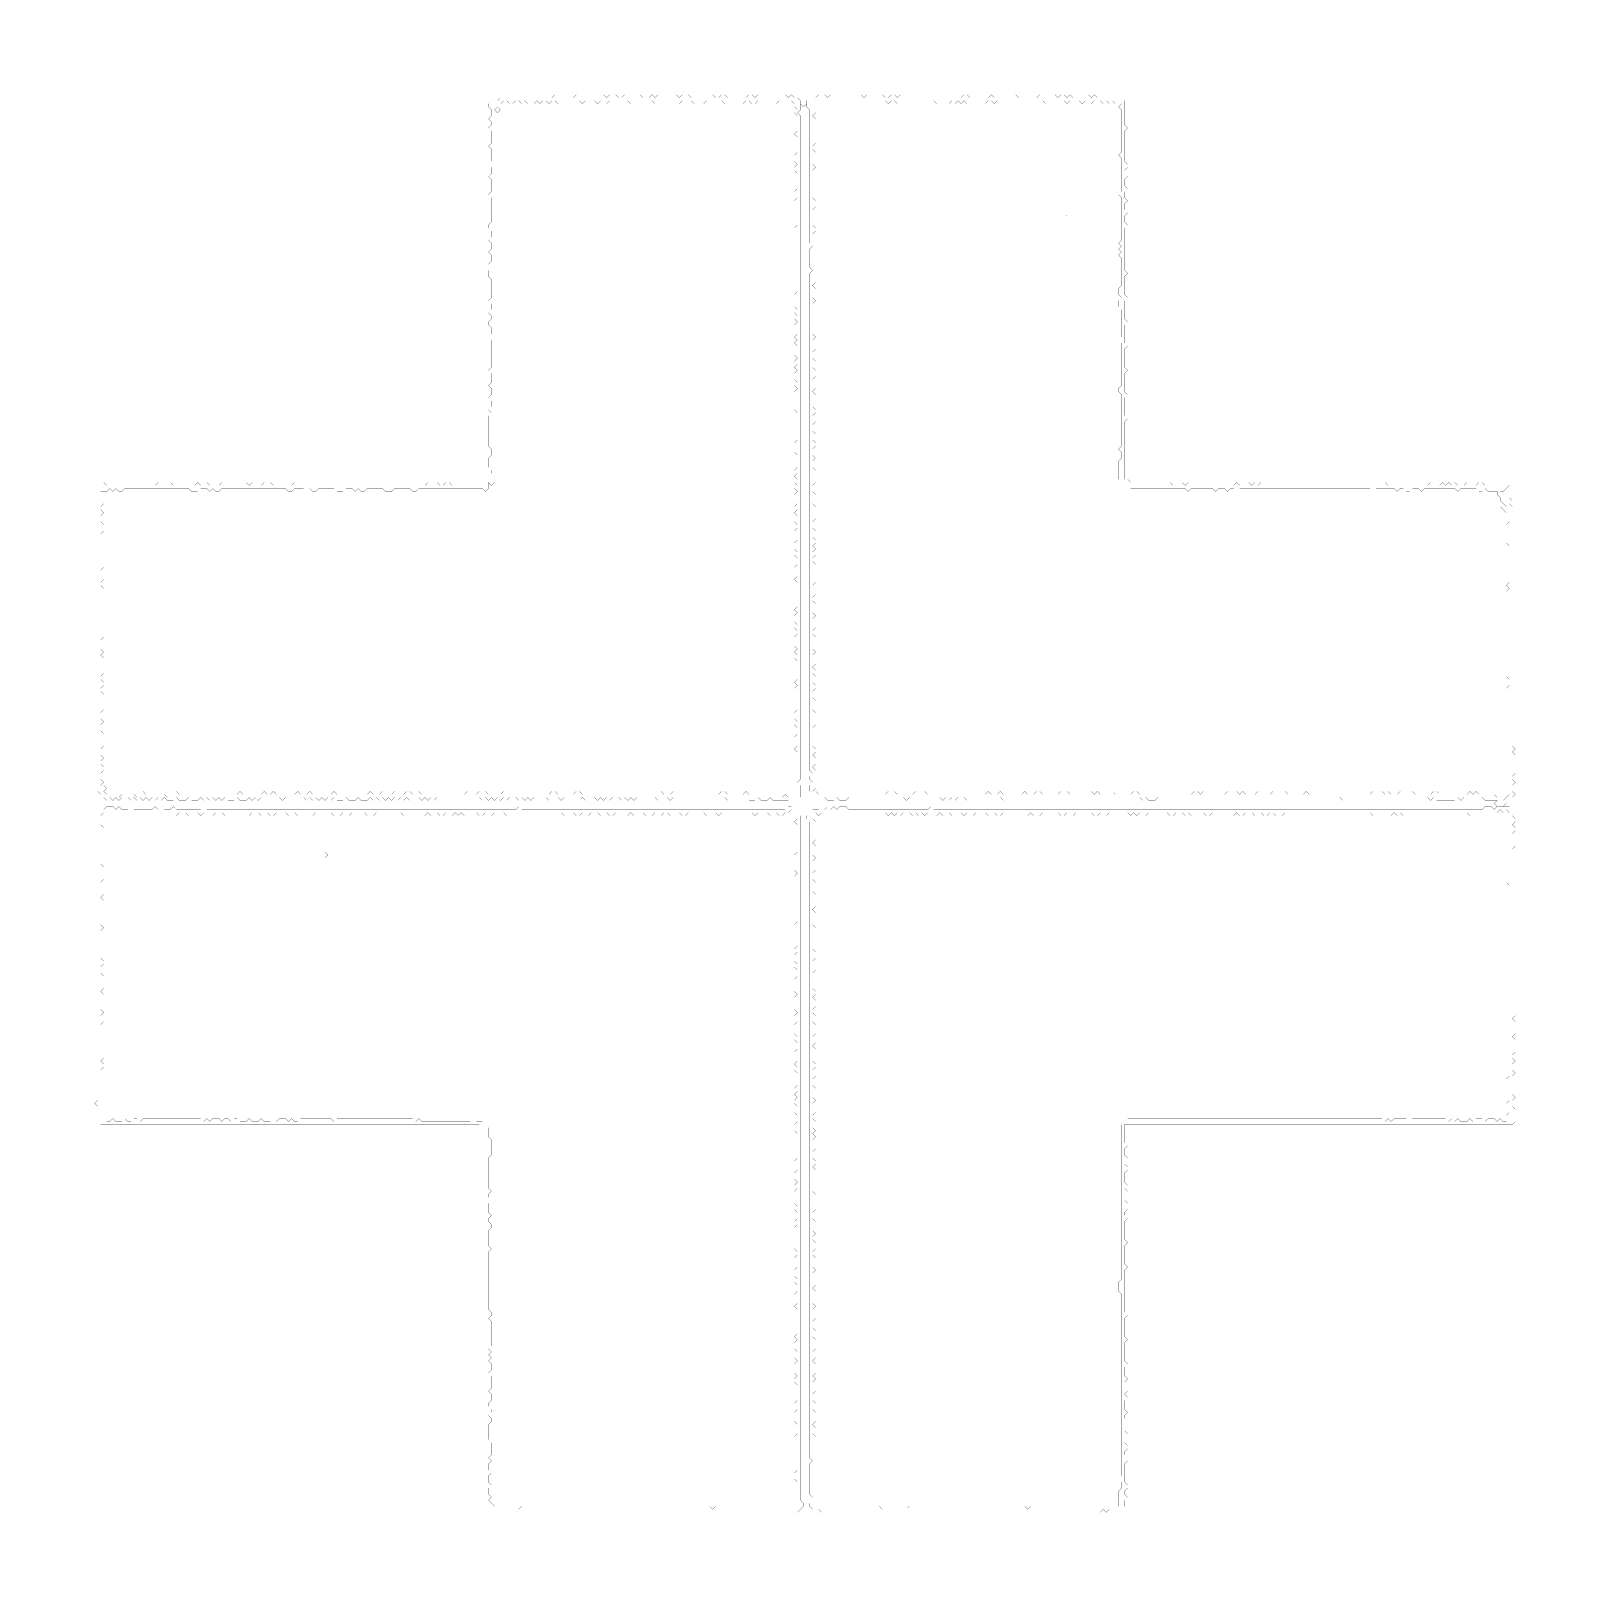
# Model space of a CAD drawing. Header units: metres. Extents: x 0 to 5055, y -5055 to 0.
import ezdxf

# ---------------------------------------------------------------- set-up
doc = ezdxf.new("R2010")
doc.units = ezdxf.units.M
doc.layers.add('conductor', color=1, linetype='Continuous')
doc.layers.add('substrate', color=5, linetype='Continuous')

msp = doc.modelspace()

# ---------------------------------------------------------------- linework, layer by layer
at = {"layer": 'conductor', "const_width": 0.5}
for points in [[(1543.2, -227.5), (1533.3, -237.4), (1523.5, -237.4), (1513.6, -237.4), (1503.7, -237.4), (1493.8, -237.4), (1493.8, -247.3), (1503.7, -257.2), (1503.7, -267.1), (1503.7, -277), (1493.8, -286.9), (1503.7, -296.8), (1503.7, -306.7), (1493.8, -316.6), (1503.7, -326.5), (1503.7, -336.3), (1503.7, -346.2), (1503.7, -356.1), (1503.7, -366), (1493.8, -375.9), (1503.7, -385.8), (1503.7, -395.7), (1503.7, -405.6), (1503.7, -415.5), (1503.7, -425.4), (1493.8, -435.3), (1503.7, -445.2), (1503.7, -455.1), (1503.7, -465), (1493.8, -474.8), (1503.7, -484.7), (1503.7, -494.6), (1503.7, -504.5), (1503.7, -514.4), (1503.7, -524.3), (1493.8, -534.2), (1503.7, -544.1), (1503.7, -554), (1503.7, -563.9), (1503.7, -573.8), (1503.7, -583.7), (1503.7, -593.6), (1503.7, -603.4), (1503.7, -613.3), (1503.7, -623.2), (1493.8, -633.1), (1493.8, -643), (1503.7, -652.9), (1503.7, -662.8), (1503.7, -672.7), (1493.8, -682.6), (1503.7, -692.5), (1503.7, -702.4), (1503.7, -712.3), (1493.8, -722.2), (1503.7, -732.1), (1503.7, -741.9), (1503.7, -751.8), (1493.8, -761.7), (1503.7, -771.6), (1493.8, -781.5), (1493.8, -791.4), (1493.8, -801.3), (1503.7, -811.2), (1503.7, -821.1), (1503.7, -831), (1503.7, -840.9), (1503.7, -850.8), (1503.7, -860.7), (1503.7, -870.5), (1493.8, -880.4), (1503.7, -890.3), (1503.7, -900.2), (1503.7, -910.1), (1493.8, -920), (1503.7, -929.9), (1503.7, -939.8), (1493.8, -949.7), (1493.8, -959.6), (1503.7, -969.5), (1503.7, -979.4), (1503.7, -989.3), (1493.8, -999.2), (1503.7, -1009), (1503.7, -1018.9), (1503.7, -1028.8), (1503.7, -1038.7), (1503.7, -1048.6), (1503.7, -1058.5), (1503.7, -1068.4), (1503.7, -1078.3), (1503.7, -1088.2), (1503.7, -1098.1), (1493.8, -1108), (1503.7, -1117.9), (1503.7, -1127.8), (1503.7, -1137.6), (1503.7, -1147.5), (1493.8, -1157.4), (1503.7, -1167.3), (1503.7, -1177.2), (1503.7, -1187.1), (1493.8, -1197), (1503.7, -1206.9), (1503.7, -1216.8), (1503.7, -1226.7), (1493.8, -1236.6), (1503.7, -1246.5), (1493.8, -1256.4), (1493.8, -1266.2), (1493.8, -1276.1), (1493.8, -1286), (1493.8, -1295.9), (1493.8, -1305.8), (1493.8, -1315.7), (1493.8, -1325.6), (1493.8, -1335.5), (1493.8, -1345.4), (1493.8, -1355.3), (1503.7, -1365.2), (1503.7, -1375.1), (1503.7, -1385), (1493.8, -1394.9), (1493.8, -1404.7), (1493.8, -1414.6), (1493.8, -1424.5), (1503.7, -1434.4), (1503.7, -1444.3), (1513.6, -1454.2), (1503.7, -1464.1), (1493.8, -1474), (1493.8, -1483.9), (1493.8, -1493.8), (1483.9, -1503.7), (1474, -1493.8), (1464.1, -1493.8), (1454.2, -1493.8), (1444.3, -1493.8), (1434.4, -1493.8), (1424.5, -1493.8), (1414.6, -1493.8), (1404.7, -1493.8), (1394.9, -1493.8), (1385, -1493.8), (1375.1, -1493.8), (1365.2, -1493.8), (1355.3, -1493.8), (1345.4, -1493.8), (1335.5, -1493.8), (1325.6, -1493.8), (1315.7, -1493.8), (1305.8, -1493.8), (1295.9, -1493.8), (1286, -1493.8), (1276.1, -1493.8), (1266.2, -1493.8), (1256.4, -1503.7), (1246.5, -1503.7), (1236.6, -1493.8), (1226.7, -1493.8), (1216.8, -1493.8), (1206.9, -1493.8), (1197, -1493.8), (1187.1, -1493.8), (1177.2, -1503.7), (1167.3, -1503.7), (1157.4, -1503.7), (1147.5, -1493.8), (1137.6, -1493.8), (1127.8, -1493.8), (1117.9, -1493.8), (1108, -1493.8), (1098.1, -1493.8), (1088.2, -1503.7), (1078.3, -1503.7), (1068.4, -1493.8), (1058.5, -1503.7), (1048.6, -1493.8), (1038.7, -1493.8), (1028.8, -1493.8), (1018.9, -1503.7), (1009, -1503.7), (999.2, -1503.7), (989.3, -1493.8), (979.4, -1493.8), (969.5, -1493.8), (959.6, -1493.8), (949.7, -1493.8), (939.8, -1493.8), (929.9, -1503.7), (920, -1503.7), (910.1, -1493.8), (900.2, -1503.7), (890.3, -1493.8), (880.4, -1493.8), (870.5, -1493.8), (860.7, -1493.8), (850.8, -1503.7), (840.9, -1503.7), (831, -1493.8), (821.1, -1493.8), (811.2, -1493.8), (801.3, -1493.8), (791.4, -1493.8), (781.5, -1493.8), (771.6, -1493.8), (761.7, -1493.8), (751.8, -1493.8), (741.9, -1493.8), (732.1, -1493.8), (722.2, -1493.8), (712.3, -1493.8), (702.4, -1493.8), (692.5, -1493.8), (682.6, -1493.8), (672.7, -1493.8), (662.8, -1493.8), (652.9, -1493.8), (643, -1493.8), (633.1, -1493.8), (623.2, -1493.8), (613.3, -1503.7), (603.4, -1503.7), (593.6, -1493.8), (583.7, -1503.7), (573.8, -1493.8), (563.9, -1493.8), (554, -1493.8), (544.1, -1503.7), (534.2, -1503.7), (524.3, -1503.7), (514.4, -1493.8), (504.5, -1493.8), (494.6, -1493.8), (484.7, -1493.8), (474.8, -1493.8), (465, -1493.8), (455.1, -1493.8), (445.2, -1493.8), (435.3, -1493.8), (425.4, -1493.8), (415.5, -1493.8), (405.6, -1493.8), (395.7, -1493.8), (385.8, -1493.8), (375.9, -1493.8), (366, -1493.8), (356.1, -1493.8), (346.2, -1493.8), (336.3, -1493.8), (326.5, -1493.8), (316.6, -1493.8), (306.7, -1493.8), (296.8, -1503.7), (286.9, -1503.7), (277, -1493.8), (267.1, -1503.7), (257.2, -1493.8), (247.3, -1503.7), (237.4, -1503.7), (227.5, -1503.7), (227.5, -1513.6), (227.5, -1523.5), (237.4, -1533.3), (237.4, -1543.2), (227.5, -1553.1), (227.5, -1563), (237.4, -1572.9), (227.5, -1582.8), (227.5, -1592.7), (227.5, -1602.6), (237.4, -1612.5), (237.4, -1622.4), (237.4, -1632.3), (227.5, -1642.2), (237.4, -1652.1), (237.4, -1662), (237.4, -1671.8), (237.4, -1681.7), (237.4, -1691.6), (237.4, -1701.5), (237.4, -1711.4), (227.5, -1721.3), (227.5, -1731.2), (237.4, -1741.1), (237.4, -1751), (227.5, -1760.9), (237.4, -1770.8), (237.4, -1780.7), (237.4, -1790.6), (227.5, -1800.4), (227.5, -1810.3), (237.4, -1820.2), (227.5, -1830.1), (227.5, -1840), (227.5, -1849.9), (227.5, -1859.8), (227.5, -1869.7), (227.5, -1879.6), (227.5, -1889.5), (227.5, -1899.4), (227.5, -1909.3), (227.5, -1919.2), (227.5, -1929.1), (227.5, -1938.9), (227.5, -1948.8), (227.5, -1958.7), (237.4, -1968.6), (237.4, -1978.5), (227.5, -1988.4), (227.5, -1998.3), (227.5, -2008.2), (227.5, -2018.1), (237.4, -2028), (227.5, -2037.9), (237.4, -2047.8), (237.4, -2057.7), (237.4, -2067.5), (227.5, -2077.4), (227.5, -2087.3), (237.4, -2097.2), (227.5, -2107.1), (227.5, -2117), (237.4, -2126.9), (237.4, -2136.8), (227.5, -2146.7), (227.5, -2156.6), (237.4, -2166.5), (237.4, -2176.4), (227.5, -2186.3), (237.4, -2196.2), (237.4, -2206), (237.4, -2215.9), (227.5, -2225.8), (227.5, -2235.7), (227.5, -2245.6), (237.4, -2255.5), (227.5, -2265.4), (227.5, -2275.3), (227.5, -2285.2), (237.4, -2295.1), (227.5, -2305), (227.5, -2314.9), (227.5, -2324.8), (237.4, -2334.6), (227.5, -2344.5), (227.5, -2354.4), (227.5, -2364.3), (237.4, -2374.2), (227.5, -2384.1), (227.5, -2394), (237.4, -2403.9), (237.4, -2413.8), (227.5, -2423.7), (227.5, -2433.6), (227.5, -2443.5), (237.4, -2453.4), (227.5, -2463.3), (237.4, -2463.3), (247.3, -2473.1), (237.4, -2483), (247.3, -2492.9), (257.2, -2492.9), (267.1, -2492.9), (277, -2492.9), (286.9, -2502.8), (296.8, -2492.9), (306.7, -2492.9), (316.6, -2492.9), (326.5, -2492.9), (336.3, -2492.9), (346.2, -2502.8), (356.1, -2492.9), (366, -2483), (375.9, -2492.9), (385.8, -2492.9), (395.7, -2492.9), (405.6, -2492.9), (415.5, -2492.9), (425.4, -2492.9), (435.3, -2492.9), (445.2, -2502.8), (455.1, -2492.9), (465, -2492.9), (474.8, -2483), (484.7, -2492.9), (494.6, -2492.9), (504.5, -2492.9), (514.4, -2492.9), (524.3, -2492.9), (534.2, -2492.9), (544.1, -2492.9), (554, -2492.9), (563.9, -2492.9), (573.8, -2492.9), (583.7, -2492.9), (593.6, -2483), (603.4, -2483), (613.3, -2492.9), (623.2, -2492.9), (633.1, -2492.9), (643, -2492.9), (652.9, -2492.9), (662.8, -2492.9), (672.7, -2492.9), (682.6, -2483), (692.5, -2492.9), (702.4, -2492.9), (712.3, -2492.9), (722.2, -2492.9), (732.1, -2492.9), (741.9, -2492.9), (751.8, -2492.9), (761.7, -2483), (771.6, -2492.9), (781.5, -2492.9), (791.4, -2483), (801.3, -2492.9), (811.2, -2492.9), (821.1, -2492.9), (831, -2483), (840.9, -2483), (850.8, -2483), (860.7, -2492.9), (870.5, -2483), (880.4, -2492.9), (890.3, -2492.9), (900.2, -2492.9), (910.1, -2483), (920, -2492.9), (929.9, -2492.9), (939.8, -2492.9), (949.7, -2483), (959.6, -2492.9), (969.5, -2492.9), (979.4, -2492.9), (989.3, -2483), (999.2, -2492.9), (1009, -2492.9), (1018.9, -2492.9), (1028.8, -2492.9), (1038.7, -2492.9), (1048.6, -2492.9), (1058.5, -2492.9), (1068.4, -2483), (1078.3, -2492.9), (1088.2, -2492.9), (1098.1, -2492.9), (1108, -2483), (1117.9, -2492.9), (1127.8, -2492.9), (1137.6, -2492.9), (1147.5, -2483), (1157.4, -2483), (1167.3, -2483), (1177.2, -2492.9), (1187.1, -2483), (1197, -2492.9), (1206.9, -2492.9), (1216.8, -2492.9), (1226.7, -2483), (1236.6, -2483), (1246.5, -2492.9), (1256.4, -2492.9), (1266.2, -2483), (1276.1, -2492.9), (1286, -2492.9), (1295.9, -2492.9), (1305.8, -2492.9), (1315.7, -2492.9), (1325.6, -2492.9), (1335.5, -2492.9), (1345.4, -2492.9), (1355.3, -2492.9), (1365.2, -2492.9), (1375.1, -2492.9), (1385, -2483), (1394.9, -2483), (1404.7, -2483), (1414.6, -2492.9), (1424.5, -2483), (1434.4, -2492.9), (1444.3, -2492.9), (1454.2, -2492.9), (1464.1, -2483), (1474, -2483), (1483.9, -2483), (1493.8, -2492.9), (1503.7, -2492.9), (1513.6, -2492.9), (1523.5, -2492.9), (1533.3, -2492.9), (1543.2, -2483), (1553.1, -2492.9), (1563, -2492.9), (1572.9, -2492.9), (1582.8, -2492.9), (1592.7, -2492.9), (1602.6, -2492.9), (1612.5, -2492.9), (1622.4, -2492.9), (1632.3, -2492.9), (1642.2, -2492.9), (1652.1, -2492.9), (1662, -2492.9), (1671.8, -2492.9), (1681.7, -2492.9), (1691.6, -2492.9), (1701.5, -2483), (1711.4, -2483), (1721.3, -2492.9), (1731.2, -2492.9), (1741.1, -2483), (1751, -2492.9), (1760.9, -2492.9), (1770.8, -2492.9), (1780.7, -2483), (1790.6, -2483), (1800.4, -2492.9), (1810.3, -2492.9), (1820.2, -2492.9), (1830.1, -2492.9), (1840, -2492.9), (1849.9, -2492.9), (1859.8, -2483), (1869.7, -2492.9), (1879.6, -2492.9), (1889.5, -2492.9), (1899.4, -2492.9), (1909.3, -2492.9), (1919.2, -2492.9), (1929.1, -2492.9), (1938.9, -2492.9), (1948.8, -2492.9), (1958.7, -2492.9), (1968.6, -2492.9), (1978.5, -2492.9), (1988.4, -2492.9), (1998.3, -2492.9), (2008.2, -2492.9), (2018.1, -2492.9), (2028, -2492.9), (2037.9, -2492.9), (2047.8, -2492.9), (2057.7, -2483), (2067.5, -2492.9), (2077.4, -2492.9), (2087.3, -2492.9), (2097.2, -2483), (2107.1, -2492.9), (2117, -2492.9), (2126.9, -2492.9), (2136.8, -2492.9), (2146.7, -2492.9), (2156.6, -2492.9), (2166.5, -2483), (2176.4, -2483), (2186.3, -2492.9), (2196.2, -2492.9), (2206, -2492.9), (2215.9, -2492.9), (2225.8, -2492.9), (2235.7, -2492.9), (2245.6, -2492.9), (2255.5, -2483), (2265.4, -2483), (2275.3, -2492.9), (2285.2, -2492.9), (2295.1, -2492.9), (2305, -2492.9), (2314.9, -2492.9), (2324.8, -2492.9), (2334.6, -2483), (2344.5, -2492.9), (2354.4, -2492.9), (2364.3, -2492.9), (2374.2, -2492.9), (2384.1, -2492.9), (2394, -2492.9), (2403.9, -2492.9), (2413.8, -2492.9), (2423.7, -2483), (2433.6, -2492.9), (2443.5, -2492.9), (2453.4, -2502.8), (2463.3, -2492.9), (2473.1, -2502.8), (2483, -2502.8), (2492.9, -2502.8), (2492.9, -2492.9), (2492.9, -2483), (2492.9, -2473.1), (2492.9, -2463.3), (2492.9, -2453.4), (2492.9, -2443.5), (2492.9, -2433.6), (2492.9, -2423.7), (2492.9, -2413.8), (2492.9, -2403.9), (2492.9, -2394), (2492.9, -2384.1), (2502.8, -2374.2), (2502.8, -2364.3), (2502.8, -2354.4), (2492.9, -2344.5), (2502.8, -2334.6), (2492.9, -2324.8), (2492.9, -2314.9), (2492.9, -2305), (2502.8, -2295.1), (2502.8, -2285.2), (2502.8, -2275.3), (2492.9, -2265.4), (2502.8, -2255.5), (2492.9, -2245.6), (2492.9, -2235.7), (2492.9, -2225.8), (2502.8, -2215.9), (2492.9, -2206), (2492.9, -2196.2), (2492.9, -2186.3), (2492.9, -2176.4), (2492.9, -2166.5), (2492.9, -2156.6), (2492.9, -2146.7), (2502.8, -2136.8), (2492.9, -2126.9), (2502.8, -2117), (2492.9, -2107.1), (2492.9, -2097.2), (2492.9, -2087.3), (2492.9, -2077.4), (2492.9, -2067.5), (2502.8, -2057.7), (2492.9, -2047.8), (2502.8, -2037.9), (2492.9, -2028), (2502.8, -2018.1), (2492.9, -2008.2), (2492.9, -1998.3), (2492.9, -1988.4), (2492.9, -1978.5), (2502.8, -1968.6), (2502.8, -1958.7), (2492.9, -1948.8), (2502.8, -1938.9), (2492.9, -1929.1), (2492.9, -1919.2), (2492.9, -1909.3), (2502.8, -1899.4), (2492.9, -1889.5), (2502.8, -1879.6), (2492.9, -1869.7), (2492.9, -1859.8), (2492.9, -1849.9), (2492.9, -1840), (2492.9, -1830.1), (2502.8, -1820.2), (2502.8, -1810.3), (2502.8, -1800.4), (2492.9, -1790.6), (2502.8, -1780.7), (2492.9, -1770.8), (2492.9, -1760.9), (2492.9, -1751), (2502.8, -1741.1), (2502.8, -1731.2), (2502.8, -1721.3), (2492.9, -1711.4), (2502.8, -1701.5), (2492.9, -1691.6), (2492.9, -1681.7), (2492.9, -1671.8), (2502.8, -1662), (2502.8, -1652.1), (2502.8, -1642.2), (2492.9, -1632.3), (2502.8, -1622.4), (2502.8, -1612.5), (2492.9, -1602.6), (2492.9, -1592.7), (2502.8, -1582.8), (2492.9, -1572.9), (2502.8, -1563), (2492.9, -1553.1), (2502.8, -1543.2), (2492.9, -1533.3), (2492.9, -1523.5), (2492.9, -1513.6), (2502.8, -1503.7), (2492.9, -1493.8), (2502.8, -1483.9), (2492.9, -1474), (2502.8, -1464.1), (2492.9, -1454.2), (2502.8, -1444.3), (2492.9, -1434.4), (2502.8, -1424.5), (2502.8, -1414.6), (2502.8, -1404.7), (2502.8, -1394.9), (2502.8, -1385), (2492.9, -1375.1), (2492.9, -1365.2), (2492.9, -1355.3), (2492.9, -1345.4), (2502.8, -1335.5), (2502.8, -1325.6), (2492.9, -1315.7), (2492.9, -1305.8), (2492.9, -1295.9), (2492.9, -1286), (2492.9, -1276.1), (2492.9, -1266.2), (2492.9, -1256.4), (2502.8, -1246.5), (2492.9, -1236.6), (2492.9, -1226.7), (2492.9, -1216.8), (2492.9, -1206.9), (2492.9, -1197), (2492.9, -1187.1), (2492.9, -1177.2), (2502.8, -1167.3), (2492.9, -1157.4), (2502.8, -1147.5), (2492.9, -1137.6), (2492.9, -1127.8), (2492.9, -1117.9), (2502.8, -1108), (2492.9, -1098.1), (2502.8, -1088.2), (2492.9, -1078.3), (2502.8, -1068.4), (2492.9, -1058.5), (2492.9, -1048.6), (2492.9, -1038.7), (2502.8, -1028.8), (2492.9, -1018.9), (2502.8, -1009), (2492.9, -999.2), (2502.8, -989.3), (2492.9, -979.4), (2492.9, -969.5), (2492.9, -959.6), (2502.8, -949.7), (2492.9, -939.8), (2502.8, -929.9), (2492.9, -920), (2502.8, -910.1), (2492.9, -900.2), (2492.9, -890.3), (2492.9, -880.4), (2492.9, -870.5), (2492.9, -860.7), (2502.8, -850.8), (2492.9, -840.9), (2492.9, -831), (2492.9, -821.1), (2492.9, -811.2), (2492.9, -801.3), (2492.9, -791.4), (2492.9, -781.5), (2492.9, -771.6), (2492.9, -761.7), (2492.9, -751.8), (2492.9, -741.9), (2492.9, -732.1), (2492.9, -722.2), (2492.9, -712.3), (2492.9, -702.4), (2492.9, -692.5), (2492.9, -682.6), (2492.9, -672.7), (2492.9, -662.8), (2492.9, -652.9), (2492.9, -643), (2502.8, -633.1), (2492.9, -623.2), (2492.9, -613.3), (2492.9, -603.4), (2492.9, -593.6), (2492.9, -583.7), (2492.9, -573.8), (2492.9, -563.9), (2492.9, -554), (2502.8, -544.1), (2502.8, -534.2), (2492.9, -524.3), (2502.8, -514.4), (2492.9, -504.5), (2492.9, -494.6), (2492.9, -484.7), (2502.8, -474.8), (2502.8, -465), (2492.9, -455.1), (2492.9, -445.2), (2502.8, -435.3), (2492.9, -425.4), (2492.9, -415.5), (2492.9, -405.6), (2502.8, -395.7), (2492.9, -385.8), (2492.9, -375.9), (2492.9, -366), (2502.8, -356.1), (2502.8, -346.2), (2492.9, -336.3), (2502.8, -326.5), (2502.8, -316.6), (2502.8, -306.7), (2502.8, -296.8), (2502.8, -286.9), (2502.8, -277), (2492.9, -267.1), (2502.8, -257.2), (2492.9, -247.3), (2502.8, -237.4), (2492.9, -237.4), (2483, -227.5), (2473.1, -227.5), (2463.3, -227.5), (2453.4, -227.5), (2443.5, -227.5), (2433.6, -237.4), (2423.7, -227.5), (2413.8, -227.5), (2403.9, -227.5), (2394, -227.5), (2384.1, -227.5), (2374.2, -227.5), (2364.3, -237.4), (2354.4, -237.4), (2344.5, -227.5), (2334.6, -227.5), (2324.8, -237.4), (2314.9, -227.5), (2305, -227.5), (2295.1, -227.5), (2285.2, -237.4), (2275.3, -237.4), (2265.4, -237.4), (2255.5, -227.5), (2245.6, -227.5), (2235.7, -227.5), (2225.8, -227.5), (2215.9, -227.5), (2206, -227.5), (2196.2, -237.4), (2186.3, -227.5), (2176.4, -227.5), (2166.5, -237.4), (2156.6, -227.5), (2146.7, -227.5), (2136.8, -227.5), (2126.9, -227.5), (2117, -237.4), (2107.1, -227.5), (2097.2, -227.5), (2087.3, -227.5), (2077.4, -227.5), (2067.5, -227.5), (2057.7, -227.5), (2047.8, -227.5), (2037.9, -237.4), (2028, -227.5), (2018.1, -227.5), (2008.2, -227.5), (1998.3, -227.5), (1988.4, -227.5), (1978.5, -227.5), (1968.6, -227.5), (1958.7, -237.4), (1948.8, -227.5), (1938.9, -227.5), (1929.1, -227.5), (1919.2, -227.5), (1909.3, -227.5), (1899.4, -227.5), (1889.5, -227.5), (1879.6, -237.4), (1869.7, -227.5), (1859.8, -227.5), (1849.9, -237.4), (1840, -227.5), (1830.1, -227.5), (1820.2, -227.5), (1810.3, -227.5), (1800.4, -237.4), (1790.6, -227.5), (1780.7, -227.5), (1770.8, -227.5), (1760.9, -227.5), (1751, -227.5), (1741.1, -227.5), (1731.2, -237.4), (1721.3, -237.4), (1711.4, -227.5), (1701.5, -227.5), (1691.6, -237.4), (1681.7, -227.5), (1671.8, -227.5), (1662, -237.4), (1652.1, -227.5), (1642.2, -237.4), (1632.3, -237.4), (1622.4, -237.4), (1612.5, -227.5), (1602.6, -237.4), (1592.7, -227.5), (1582.8, -227.5), (1572.9, -237.4), (1563, -237.4), (1553.1, -227.5)], [(1513.6, -257.2), (1523.5, -247.3), (1533.3, -257.2), (1523.5, -267.1)], [(2552.3, -227.5), (2552.3, -237.4), (2552.3, -247.3), (2552.3, -257.2), (2562.2, -267.1), (2552.3, -277), (2562.2, -286.9), (2552.3, -296.8), (2552.3, -306.7), (2552.3, -316.6), (2552.3, -326.5), (2552.3, -336.3), (2552.3, -346.2), (2552.3, -356.1), (2562.2, -366), (2552.3, -375.9), (2552.3, -385.8), (2562.2, -395.7), (2562.2, -405.6), (2552.3, -415.5), (2552.3, -425.4), (2552.3, -435.3), (2562.2, -445.2), (2552.3, -455.1), (2552.3, -465), (2562.2, -474.8), (2562.2, -484.7), (2562.2, -494.6), (2562.2, -504.5), (2562.2, -514.4), (2562.2, -524.3), (2562.2, -534.2), (2552.3, -544.1), (2562.2, -554), (2562.2, -563.9), (2562.2, -573.8), (2552.3, -583.7), (2552.3, -593.6), (2562.2, -603.4), (2562.2, -613.3), (2552.3, -623.2), (2552.3, -633.1), (2562.2, -643), (2562.2, -652.9), (2552.3, -662.8), (2552.3, -672.7), (2562.2, -682.6), (2562.2, -692.5), (2562.2, -702.4), (2562.2, -712.3), (2562.2, -722.2), (2562.2, -732.1), (2562.2, -741.9), (2562.2, -751.8), (2562.2, -761.7), (2562.2, -771.6), (2562.2, -781.5), (2562.2, -791.4), (2562.2, -801.3), (2562.2, -811.2), (2562.2, -821.1), (2552.3, -831), (2562.2, -840.9), (2552.3, -850.8), (2552.3, -860.7), (2552.3, -870.5), (2562.2, -880.4), (2552.3, -890.3), (2552.3, -900.2), (2552.3, -910.1), (2552.3, -920), (2552.3, -929.9), (2552.3, -939.8), (2552.3, -949.7), (2552.3, -959.6), (2552.3, -969.5), (2552.3, -979.4), (2552.3, -989.3), (2562.2, -999.2), (2552.3, -1009), (2552.3, -1018.9), (2552.3, -1028.8), (2562.2, -1038.7), (2552.3, -1048.6), (2552.3, -1058.5), (2552.3, -1068.4), (2562.2, -1078.3), (2562.2, -1088.2), (2552.3, -1098.1), (2562.2, -1108), (2562.2, -1117.9), (2562.2, -1127.8), (2552.3, -1137.6), (2552.3, -1147.5), (2562.2, -1157.4), (2562.2, -1167.3), (2552.3, -1177.2), (2562.2, -1187.1), (2562.2, -1197), (2562.2, -1206.9), (2552.3, -1216.8), (2552.3, -1226.7), (2562.2, -1236.6), (2562.2, -1246.5), (2552.3, -1256.4), (2552.3, -1266.2), (2562.2, -1276.1), (2552.3, -1286), (2552.3, -1295.9), (2552.3, -1305.8), (2562.2, -1315.7), (2552.3, -1325.6), (2552.3, -1335.5), (2562.2, -1345.4), (2562.2, -1355.3), (2552.3, -1365.2), (2552.3, -1375.1), (2552.3, -1385), (2562.2, -1394.9), (2552.3, -1404.7), (2552.3, -1414.6), (2552.3, -1424.5), (2562.2, -1434.4), (2552.3, -1444.3), (2552.3, -1454.2), (2552.3, -1464.1), (2562.2, -1474), (2552.3, -1483.9), (2552.3, -1493.8), (2552.3, -1503.7), (2562.2, -1513.6), (2552.3, -1523.5), (2552.3, -1533.3), (2552.3, -1543.2), (2562.2, -1553.1), (2552.3, -1563), (2552.3, -1572.9), (2552.3, -1582.8), (2562.2, -1592.7), (2552.3, -1602.6), (2552.3, -1612.5), (2552.3, -1622.4), (2562.2, -1632.3), (2552.3, -1642.2), (2552.3, -1652.1), (2562.2, -1662), (2562.2, -1671.8), (2552.3, -1681.7), (2562.2, -1691.6), (2552.3, -1701.5), (2562.2, -1711.4), (2552.3, -1721.3), (2552.3, -1731.2), (2562.2, -1741.1), (2562.2, -1751), (2562.2, -1760.9), (2562.2, -1770.8), (2562.2, -1780.7), (2562.2, -1790.6), (2562.2, -1800.4), (2552.3, -1810.3), (2562.2, -1820.2), (2562.2, -1830.1), (2562.2, -1840), (2552.3, -1849.9), (2552.3, -1859.8), (2562.2, -1869.7), (2552.3, -1879.6), (2552.3, -1889.5), (2552.3, -1899.4), (2562.2, -1909.3), (2552.3, -1919.2), (2552.3, -1929.1), (2552.3, -1938.9), (2562.2, -1948.8), (2552.3, -1958.7), (2552.3, -1968.6), (2562.2, -1978.5), (2562.2, -1988.4), (2552.3, -1998.3), (2552.3, -2008.2), (2552.3, -2018.1), (2562.2, -2028), (2552.3, -2037.9), (2552.3, -2047.8), (2562.2, -2057.7), (2562.2, -2067.5), (2552.3, -2077.4), (2562.2, -2087.3), (2552.3, -2097.2), (2562.2, -2107.1), (2552.3, -2117), (2552.3, -2126.9), (2562.2, -2136.8), (2562.2, -2146.7), (2552.3, -2156.6), (2552.3, -2166.5), (2552.3, -2176.4), (2562.2, -2186.3), (2552.3, -2196.2), (2552.3, -2206), (2552.3, -2215.9), (2562.2, -2225.8), (2552.3, -2235.7), (2552.3, -2245.6), (2552.3, -2255.5), (2562.2, -2265.4), (2552.3, -2275.3), (2552.3, -2285.2), (2562.2, -2295.1), (2562.2, -2305), (2562.2, -2314.9), (2552.3, -2324.8), (2552.3, -2334.6), (2562.2, -2344.5), (2562.2, -2354.4), (2552.3, -2364.3), (2562.2, -2374.2), (2562.2, -2384.1), (2562.2, -2394), (2552.3, -2403.9), (2562.2, -2413.8), (2562.2, -2423.7), (2562.2, -2433.6), (2562.2, -2443.5), (2562.2, -2453.4), (2562.2, -2463.3), (2562.2, -2473.1), (2552.3, -2483), (2562.2, -2483), (2572.1, -2492.9), (2582, -2492.9), (2591.9, -2492.9), (2601.7, -2492.9), (2611.6, -2492.9), (2621.5, -2492.9), (2631.4, -2492.9), (2641.3, -2492.9), (2651.2, -2492.9), (2661.1, -2492.9), (2671, -2492.9), (2680.9, -2492.9), (2690.8, -2492.9), (2700.7, -2492.9), (2710.6, -2492.9), (2720.5, -2492.9), (2730.4, -2492.9), (2740.2, -2492.9), (2750.1, -2492.9), (2760, -2492.9), (2769.9, -2492.9), (2779.8, -2492.9), (2789.7, -2492.9), (2799.6, -2483), (2809.5, -2483), (2819.4, -2483), (2829.3, -2492.9), (2839.2, -2492.9), (2849.1, -2492.9), (2859, -2492.9), (2868.8, -2492.9), (2878.7, -2492.9), (2888.6, -2483), (2898.5, -2483), (2908.4, -2483), (2918.3, -2483), (2928.2, -2492.9), (2938.1, -2492.9), (2948, -2492.9), (2957.9, -2483), (2967.8, -2483), (2977.7, -2483), (2987.6, -2492.9), (2997.5, -2492.9), (3007.3, -2492.9), (3017.2, -2492.9), (3027.1, -2492.9), (3037, -2492.9), (3046.9, -2492.9), (3056.8, -2492.9), (3066.7, -2492.9), (3076.6, -2492.9), (3086.5, -2492.9), (3096.4, -2492.9), (3106.3, -2492.9), (3116.2, -2492.9), (3126.1, -2483), (3135.9, -2492.9), (3145.8, -2492.9), (3155.7, -2492.9), (3165.6, -2483), (3175.5, -2492.9), (3185.4, -2492.9), (3195.3, -2492.9), (3205.2, -2483), (3215.1, -2483), (3225, -2483), (3234.9, -2492.9), (3244.8, -2483), (3254.7, -2492.9), (3264.6, -2492.9), (3274.4, -2492.9), (3284.3, -2483), (3294.2, -2483), (3304.1, -2492.9), (3314, -2492.9), (3323.9, -2483), (3333.8, -2492.9), (3343.7, -2492.9), (3353.6, -2492.9), (3363.5, -2483), (3373.4, -2483), (3383.3, -2483), (3393.2, -2492.9), (3403, -2492.9), (3412.9, -2492.9), (3422.8, -2483), (3432.7, -2483), (3442.6, -2483), (3452.5, -2483), (3462.4, -2483), (3472.3, -2492.9), (3482.2, -2483), (3492.1, -2492.9), (3502, -2492.9), (3511.9, -2492.9), (3521.8, -2483), (3531.7, -2483), (3541.5, -2492.9), (3551.4, -2492.9), (3561.3, -2492.9), (3571.2, -2492.9), (3581.1, -2492.9), (3591, -2492.9), (3600.9, -2483), (3610.8, -2483), (3620.7, -2492.9), (3630.6, -2492.9), (3640.5, -2492.9), (3650.4, -2492.9), (3660.3, -2492.9), (3670.1, -2492.9), (3680, -2492.9), (3689.9, -2492.9), (3699.8, -2492.9), (3709.7, -2492.9), (3719.6, -2492.9), (3729.5, -2492.9), (3739.4, -2492.9), (3749.3, -2492.9), (3759.2, -2483), (3769.1, -2483), (3779, -2492.9), (3788.9, -2492.9), (3798.8, -2483), (3808.6, -2483), (3818.5, -2492.9), (3828.4, -2483), (3838.3, -2483), (3848.2, -2483), (3858.1, -2483), (3868, -2483), (3877.9, -2483), (3887.8, -2492.9), (3897.7, -2492.9), (3907.6, -2483), (3917.5, -2483), (3927.4, -2483), (3937.2, -2483), (3947.1, -2492.9), (3957, -2483), (3966.9, -2492.9), (3976.8, -2492.9), (3986.7, -2492.9), (3996.6, -2492.9), (4006.5, -2483), (4016.4, -2483), (4026.3, -2492.9), (4036.2, -2492.9), (4046.1, -2492.9), (4056, -2483), (4065.8, -2483), (4075.7, -2483), (4085.6, -2483), (4095.5, -2483), (4105.4, -2492.9), (4115.3, -2483), (4125.2, -2492.9), (4135.1, -2492.9), (4145, -2492.9), (4154.9, -2492.9), (4164.8, -2483), (4174.7, -2492.9), (4184.6, -2492.9), (4194.5, -2492.9), (4204.3, -2492.9), (4214.2, -2492.9), (4224.1, -2492.9), (4234, -2492.9), (4243.9, -2492.9), (4253.8, -2492.9), (4263.7, -2492.9), (4273.6, -2492.9), (4283.5, -2492.9), (4293.4, -2492.9), (4303.3, -2492.9), (4313.2, -2492.9), (4323.1, -2492.9), (4332.9, -2492.9), (4342.8, -2492.9), (4352.7, -2492.9), (4362.6, -2492.9), (4372.5, -2492.9), (4382.4, -2483), (4392.3, -2483), (4402.2, -2483), (4412.1, -2483), (4422, -2492.9), (4431.9, -2483), (4441.8, -2492.9), (4451.7, -2483), (4461.6, -2492.9), (4471.4, -2483), (4481.3, -2483), (4491.2, -2483), (4501.1, -2483), (4511, -2483), (4520.9, -2492.9), (4530.8, -2492.9), (4540.7, -2483), (4550.6, -2483), (4560.5, -2483), (4570.4, -2492.9), (4580.3, -2483), (4590.2, -2483), (4600, -2492.9), (4609.9, -2492.9), (4619.8, -2492.9), (4629.7, -2492.9), (4639.6, -2492.9), (4649.5, -2492.9), (4659.4, -2492.9), (4669.3, -2492.9), (4679.2, -2492.9), (4689.1, -2492.9), (4699, -2483), (4708.9, -2492.9), (4718.8, -2483), (4728.7, -2492.9), (4738.5, -2492.9), (4748.4, -2492.9), (4758.3, -2492.9), (4768.2, -2492.9), (4778.1, -2492.9), (4788, -2502.8), (4797.9, -2502.8), (4807.8, -2512.7), (4817.7, -2502.8), (4827.6, -2492.9), (4827.6, -2483), (4827.6, -2473.1), (4827.6, -2463.3), (4827.6, -2453.4), (4827.6, -2443.5), (4827.6, -2433.6), (4827.6, -2423.7), (4827.6, -2413.8), (4827.6, -2403.9), (4827.6, -2394), (4827.6, -2384.1), (4827.6, -2374.2), (4827.6, -2364.3), (4827.6, -2354.4), (4827.6, -2344.5), (4827.6, -2334.6), (4827.6, -2324.8), (4827.6, -2314.9), (4827.6, -2305), (4827.6, -2295.1), (4827.6, -2285.2), (4827.6, -2275.3), (4827.6, -2265.4), (4827.6, -2255.5), (4827.6, -2245.6), (4827.6, -2235.7), (4827.6, -2225.8), (4827.6, -2215.9), (4827.6, -2206), (4827.6, -2196.2), (4827.6, -2186.3), (4827.6, -2176.4), (4827.6, -2166.5), (4827.6, -2156.6), (4817.7, -2146.7), (4827.6, -2136.8), (4827.6, -2126.9), (4827.6, -2117), (4817.7, -2107.1), (4827.6, -2097.2), (4827.6, -2087.3), (4827.6, -2077.4), (4827.6, -2067.5), (4827.6, -2057.7), (4827.6, -2047.8), (4827.6, -2037.9), (4827.6, -2028), (4827.6, -2018.1), (4827.6, -2008.2), (4827.6, -1998.3), (4827.6, -1988.4), (4827.6, -1978.5), (4827.6, -1968.6), (4827.6, -1958.7), (4827.6, -1948.8), (4827.6, -1938.9), (4827.6, -1929.1), (4827.6, -1919.2), (4827.6, -1909.3), (4827.6, -1899.4), (4827.6, -1889.5), (4827.6, -1879.6), (4827.6, -1869.7), (4827.6, -1859.8), (4827.6, -1849.9), (4827.6, -1840), (4817.7, -1830.1), (4827.6, -1820.2), (4817.7, -1810.3), (4827.6, -1800.4), (4827.6, -1790.6), (4827.6, -1780.7), (4827.6, -1770.8), (4827.6, -1760.9), (4827.6, -1751), (4827.6, -1741.1), (4827.6, -1731.2), (4827.6, -1721.3), (4827.6, -1711.4), (4827.6, -1701.5), (4827.6, -1691.6), (4827.6, -1681.7), (4817.7, -1671.8), (4817.7, -1662), (4817.7, -1652.1), (4817.7, -1642.2), (4817.7, -1632.3), (4827.6, -1622.4), (4817.7, -1612.5), (4827.6, -1602.6), (4817.7, -1592.7), (4817.7, -1582.8), (4817.7, -1572.9), (4807.8, -1563), (4817.7, -1553.1), (4817.7, -1543.2), (4817.7, -1533.3), (4807.8, -1543.2), (4797.9, -1533.3), (4797.9, -1523.5), (4788, -1513.6), (4788, -1503.7), (4778.1, -1503.7), (4768.2, -1503.7), (4758.3, -1503.7), (4748.4, -1493.8), (4738.5, -1503.7), (4728.7, -1503.7), (4718.8, -1493.8), (4708.9, -1493.8), (4699, -1493.8), (4689.1, -1493.8), (4679.2, -1493.8), (4669.3, -1493.8), (4659.4, -1503.7), (4649.5, -1493.8), (4639.6, -1493.8), (4629.7, -1493.8), (4619.8, -1493.8), (4609.9, -1493.8), (4600, -1493.8), (4590.2, -1493.8), (4580.3, -1493.8), (4570.4, -1493.8), (4560.5, -1493.8), (4550.6, -1493.8), (4540.7, -1503.7), (4530.8, -1493.8), (4520.9, -1493.8), (4511, -1493.8), (4501.1, -1503.7), (4491.2, -1503.7), (4481.3, -1493.8), (4471.4, -1493.8), (4461.6, -1503.7), (4451.7, -1493.8), (4441.8, -1493.8), (4431.9, -1493.8), (4422, -1493.8), (4412.1, -1493.8), (4402.2, -1493.8), (4392.3, -1493.8), (4382.4, -1503.7), (4372.5, -1493.8), (4362.6, -1493.8), (4352.7, -1493.8), (4342.8, -1493.8), (4332.9, -1493.8), (4323.1, -1493.8), (4313.2, -1493.8), (4303.3, -1493.8), (4293.4, -1493.8), (4283.5, -1493.8), (4273.6, -1493.8), (4263.7, -1493.8), (4253.8, -1493.8), (4243.9, -1493.8), (4234, -1493.8), (4224.1, -1493.8), (4214.2, -1493.8), (4204.3, -1493.8), (4194.5, -1493.8), (4184.6, -1493.8), (4174.7, -1493.8), (4164.8, -1493.8), (4154.9, -1493.8), (4145, -1493.8), (4135.1, -1493.8), (4125.2, -1493.8), (4115.3, -1493.8), (4105.4, -1493.8), (4095.5, -1493.8), (4085.6, -1493.8), (4075.7, -1493.8), (4065.8, -1493.8), (4056, -1493.8), (4046.1, -1493.8), (4036.2, -1493.8), (4026.3, -1493.8), (4016.4, -1493.8), (4006.5, -1493.8), (3996.6, -1493.8), (3986.7, -1493.8), (3976.8, -1493.8), (3966.9, -1493.8), (3957, -1493.8), (3947.1, -1493.8), (3937.2, -1503.7), (3927.4, -1493.8), (3917.5, -1493.8), (3907.6, -1503.7), (3897.7, -1493.8), (3887.8, -1493.8), (3877.9, -1493.8), (3868, -1503.7), (3858.1, -1493.8), (3848.2, -1493.8), (3838.3, -1493.8), (3828.4, -1493.8), (3818.5, -1493.8), (3808.6, -1493.8), (3798.8, -1493.8), (3788.9, -1493.8), (3779, -1503.7), (3769.1, -1493.8), (3759.2, -1493.8), (3749.3, -1493.8), (3739.4, -1493.8), (3729.5, -1493.8), (3719.6, -1493.8), (3709.7, -1493.8), (3699.8, -1493.8), (3689.9, -1493.8), (3680, -1493.8), (3670.1, -1493.8), (3660.3, -1493.8), (3650.4, -1493.8), (3640.5, -1493.8), (3630.6, -1493.8), (3620.7, -1493.8), (3610.8, -1493.8), (3600.9, -1493.8), (3591, -1493.8), (3581.1, -1483.9), (3571.2, -1483.9), (3561.3, -1474), (3551.4, -1464.1), (3551.4, -1454.2), (3551.4, -1444.3), (3551.4, -1434.4), (3551.4, -1424.5), (3551.4, -1414.6), (3551.4, -1404.7), (3561.3, -1394.9), (3561.3, -1385), (3561.3, -1375.1), (3551.4, -1365.2), (3561.3, -1355.3), (3561.3, -1345.4), (3561.3, -1335.5), (3561.3, -1325.6), (3561.3, -1315.7), (3561.3, -1305.8), (3561.3, -1295.9), (3561.3, -1286), (3561.3, -1276.1), (3561.3, -1266.2), (3561.3, -1256.4), (3561.3, -1246.5), (3561.3, -1236.6), (3561.3, -1226.7), (3561.3, -1216.8), (3561.3, -1206.9), (3561.3, -1197), (3561.3, -1187.1), (3551.4, -1177.2), (3551.4, -1167.3), (3561.3, -1157.4), (3561.3, -1147.5), (3561.3, -1137.6), (3561.3, -1127.8), (3561.3, -1117.9), (3561.3, -1108), (3561.3, -1098.1), (3561.3, -1088.2), (3561.3, -1078.3), (3561.3, -1068.4), (3561.3, -1058.5), (3561.3, -1048.6), (3561.3, -1038.7), (3561.3, -1028.8), (3561.3, -1018.9), (3551.4, -1009), (3561.3, -999.2), (3561.3, -989.3), (3561.3, -979.4), (3561.3, -969.5), (3561.3, -959.6), (3561.3, -949.7), (3561.3, -939.8), (3561.3, -929.9), (3561.3, -920), (3561.3, -910.1), (3551.4, -900.2), (3551.4, -890.3), (3551.4, -880.4), (3561.3, -870.5), (3551.4, -860.7), (3551.4, -850.8), (3551.4, -840.9), (3561.3, -831), (3561.3, -821.1), (3561.3, -811.2), (3561.3, -801.3), (3561.3, -791.4), (3561.3, -781.5), (3561.3, -771.6), (3561.3, -761.7), (3561.3, -751.8), (3561.3, -741.9), (3551.4, -732.1), (3561.3, -722.2), (3551.4, -712.3), (3561.3, -702.4), (3551.4, -692.5), (3561.3, -682.6), (3561.3, -672.7), (3561.3, -662.8), (3561.3, -652.9), (3561.3, -643), (3561.3, -633.1), (3561.3, -623.2), (3561.3, -613.3), (3561.3, -603.4), (3561.3, -593.6), (3561.3, -583.7), (3561.3, -573.8), (3561.3, -563.9), (3561.3, -554), (3561.3, -544.1), (3551.4, -534.2), (3561.3, -524.3), (3561.3, -514.4), (3561.3, -504.5), (3561.3, -494.6), (3561.3, -484.7), (3561.3, -474.8), (3561.3, -465), (3561.3, -455.1), (3561.3, -445.2), (3561.3, -435.3), (3561.3, -425.4), (3561.3, -415.5), (3551.4, -405.6), (3561.3, -395.7), (3561.3, -385.8), (3561.3, -375.9), (3561.3, -366), (3561.3, -356.1), (3561.3, -346.2), (3561.3, -336.3), (3561.3, -326.5), (3561.3, -316.6), (3561.3, -306.7), (3561.3, -296.8), (3561.3, -286.9), (3561.3, -277), (3561.3, -267.1), (3561.3, -257.2), (3551.4, -247.3), (3561.3, -237.4), (3551.4, -237.4), (3541.5, -237.4), (3531.7, -227.5), (3521.8, -237.4), (3511.9, -227.5), (3502, -237.4), (3492.1, -227.5), (3482.2, -227.5), (3472.3, -227.5), (3462.4, -237.4), (3452.5, -227.5), (3442.6, -227.5), (3432.7, -237.4), (3422.8, -227.5), (3412.9, -227.5), (3403, -227.5), (3393.2, -227.5), (3383.3, -237.4), (3373.4, -227.5), (3363.5, -227.5), (3353.6, -227.5), (3343.7, -227.5), (3333.8, -227.5), (3323.9, -227.5), (3314, -237.4), (3304.1, -227.5), (3294.2, -227.5), (3284.3, -227.5), (3274.4, -227.5), (3264.6, -227.5), (3254.7, -227.5), (3244.8, -227.5), (3234.9, -227.5), (3225, -227.5), (3215.1, -227.5), (3205.2, -227.5), (3195.3, -227.5), (3185.4, -227.5), (3175.5, -227.5), (3165.6, -227.5), (3155.7, -227.5), (3145.8, -237.4), (3135.9, -227.5), (3126.1, -227.5), (3116.2, -237.4), (3106.3, -227.5), (3096.4, -227.5), (3086.5, -227.5), (3076.6, -237.4), (3066.7, -237.4), (3056.8, -237.4), (3046.9, -227.5), (3037, -237.4), (3027.1, -227.5), (3017.2, -237.4), (3007.3, -227.5), (2997.5, -237.4), (2987.6, -237.4), (2977.7, -227.5), (2967.8, -227.5), (2957.9, -237.4), (2948, -227.5), (2938.1, -227.5), (2928.2, -227.5), (2918.3, -227.5), (2908.4, -227.5), (2898.5, -227.5), (2888.6, -227.5), (2878.7, -227.5), (2868.8, -227.5), (2859, -227.5), (2849.1, -227.5), (2839.2, -227.5), (2829.3, -237.4), (2819.4, -227.5), (2809.5, -227.5), (2799.6, -237.4), (2789.7, -227.5), (2779.8, -227.5), (2769.9, -227.5), (2760, -227.5), (2750.1, -227.5), (2740.2, -227.5), (2730.4, -227.5), (2720.5, -227.5), (2710.6, -227.5), (2700.7, -227.5), (2690.8, -227.5), (2680.9, -227.5), (2671, -227.5), (2661.1, -227.5), (2651.2, -227.5), (2641.3, -227.5), (2631.4, -227.5), (2621.5, -227.5), (2611.6, -227.5), (2601.7, -227.5), (2591.9, -227.5), (2582, -227.5), (2572.1, -227.5), (2562.2, -227.5)], [(3363.5, -603.4), (3373.4, -593.6), (3383.3, -603.4), (3373.4, -613.3)], [(1493.8, -1474), (1503.7, -1464.1), (1513.6, -1474), (1503.7, -1483.9)], [(4797.9, -1553.1), (4807.8, -1543.2), (4817.7, -1553.1), (4807.8, -1563)], [(2483, -2542.4), (2473.1, -2552.3), (2463.3, -2552.3), (2453.4, -2562.2), (2443.5, -2562.2), (2433.6, -2552.3), (2423.7, -2562.2), (2413.8, -2562.2), (2403.9, -2552.3), (2394, -2552.3), (2384.1, -2552.3), (2374.2, -2552.3), (2364.3, -2562.2), (2354.4, -2552.3), (2344.5, -2562.2), (2334.6, -2562.2), (2324.8, -2562.2), (2314.9, -2562.2), (2305, -2562.2), (2295.1, -2562.2), (2285.2, -2552.3), (2275.3, -2552.3), (2265.4, -2552.3), (2255.5, -2552.3), (2245.6, -2562.2), (2235.7, -2552.3), (2225.8, -2562.2), (2215.9, -2562.2), (2206, -2562.2), (2196.2, -2552.3), (2186.3, -2562.2), (2176.4, -2562.2), (2166.5, -2562.2), (2156.6, -2562.2), (2146.7, -2552.3), (2136.8, -2562.2), (2126.9, -2562.2), (2117, -2552.3), (2107.1, -2562.2), (2097.2, -2562.2), (2087.3, -2562.2), (2077.4, -2552.3), (2067.5, -2552.3), (2057.7, -2562.2), (2047.8, -2562.2), (2037.9, -2552.3), (2028, -2562.2), (2018.1, -2562.2), (2008.2, -2562.2), (1998.3, -2552.3), (1988.4, -2562.2), (1978.5, -2562.2), (1968.6, -2562.2), (1958.7, -2552.3), (1948.8, -2562.2), (1938.9, -2562.2), (1929.1, -2552.3), (1919.2, -2552.3), (1909.3, -2552.3), (1899.4, -2562.2), (1889.5, -2562.2), (1879.6, -2552.3), (1869.7, -2562.2), (1859.8, -2562.2), (1849.9, -2552.3), (1840, -2552.3), (1830.1, -2552.3), (1820.2, -2562.2), (1810.3, -2552.3), (1800.4, -2552.3), (1790.6, -2562.2), (1780.7, -2562.2), (1770.8, -2552.3), (1760.9, -2552.3), (1751, -2552.3), (1741.1, -2562.2), (1731.2, -2552.3), (1721.3, -2552.3), (1711.4, -2552.3), (1701.5, -2552.3), (1691.6, -2552.3), (1681.7, -2552.3), (1671.8, -2552.3), (1662, -2552.3), (1652.1, -2552.3), (1642.2, -2552.3), (1632.3, -2552.3), (1622.4, -2552.3), (1612.5, -2552.3), (1602.6, -2552.3), (1592.7, -2552.3), (1582.8, -2552.3), (1572.9, -2552.3), (1563, -2552.3), (1553.1, -2562.2), (1543.2, -2552.3), (1533.3, -2552.3), (1523.5, -2552.3), (1513.6, -2552.3), (1503.7, -2562.2), (1493.8, -2562.2), (1483.9, -2552.3), (1474, -2562.2), (1464.1, -2562.2), (1454.2, -2552.3), (1444.3, -2552.3), (1434.4, -2552.3), (1424.5, -2562.2), (1414.6, -2562.2), (1404.7, -2552.3), (1394.9, -2562.2), (1385, -2552.3), (1375.1, -2562.2), (1365.2, -2552.3), (1355.3, -2552.3), (1345.4, -2562.2), (1335.5, -2562.2), (1325.6, -2552.3), (1315.7, -2562.2), (1305.8, -2562.2), (1295.9, -2552.3), (1286, -2562.2), (1276.1, -2562.2), (1266.2, -2562.2), (1256.4, -2562.2), (1246.5, -2562.2), (1236.6, -2562.2), (1226.7, -2562.2), (1216.8, -2562.2), (1206.9, -2552.3), (1197, -2562.2), (1187.1, -2562.2), (1177.2, -2562.2), (1167.3, -2562.2), (1157.4, -2562.2), (1147.5, -2562.2), (1137.6, -2562.2), (1127.8, -2552.3), (1117.9, -2562.2), (1108, -2562.2), (1098.1, -2562.2), (1088.2, -2552.3), (1078.3, -2562.2), (1068.4, -2562.2), (1058.5, -2562.2), (1048.6, -2552.3), (1038.7, -2562.2), (1028.8, -2562.2), (1018.9, -2552.3), (1009, -2562.2), (999.2, -2562.2), (989.3, -2562.2), (979.4, -2552.3), (969.5, -2552.3), (959.6, -2552.3), (949.7, -2562.2), (939.8, -2562.2), (929.9, -2552.3), (920, -2562.2), (910.1, -2562.2), (900.2, -2552.3), (890.3, -2552.3), (880.4, -2552.3), (870.5, -2562.2), (860.7, -2552.3), (850.8, -2552.3), (840.9, -2562.2), (831, -2552.3), (821.1, -2552.3), (811.2, -2552.3), (801.3, -2552.3), (791.4, -2562.2), (781.5, -2562.2), (771.6, -2552.3), (761.7, -2562.2), (751.8, -2562.2), (741.9, -2552.3), (732.1, -2552.3), (722.2, -2552.3), (712.3, -2562.2), (702.4, -2552.3), (692.5, -2552.3), (682.6, -2552.3), (672.7, -2552.3), (662.8, -2552.3), (652.9, -2552.3), (643, -2552.3), (633.1, -2562.2), (623.2, -2552.3), (613.3, -2552.3), (603.4, -2552.3), (593.6, -2562.2), (583.7, -2552.3), (573.8, -2552.3), (563.9, -2552.3), (554, -2562.2), (544.1, -2552.3), (534.2, -2552.3), (524.3, -2552.3), (514.4, -2562.2), (504.5, -2552.3), (494.6, -2552.3), (484.7, -2552.3), (474.8, -2562.2), (465, -2552.3), (455.1, -2552.3), (445.2, -2552.3), (435.3, -2552.3), (425.4, -2552.3), (415.5, -2552.3), (405.6, -2552.3), (395.7, -2552.3), (385.8, -2552.3), (375.9, -2552.3), (366, -2552.3), (356.1, -2552.3), (346.2, -2552.3), (336.3, -2552.3), (326.5, -2552.3), (316.6, -2552.3), (306.7, -2552.3), (296.8, -2552.3), (286.9, -2552.3), (277, -2552.3), (267.1, -2552.3), (257.2, -2552.3), (247.3, -2552.3), (237.4, -2552.3), (227.5, -2562.2), (227.5, -2572.1), (227.5, -2582), (227.5, -2591.9), (237.4, -2601.7), (237.4, -2611.6), (227.5, -2621.5), (227.5, -2631.4), (227.5, -2641.3), (227.5, -2651.2), (227.5, -2661.1), (227.5, -2671), (227.5, -2680.9), (227.5, -2690.8), (227.5, -2700.7), (227.5, -2710.6), (227.5, -2720.5), (237.4, -2730.4), (227.5, -2740.2), (227.5, -2750.1), (237.4, -2760), (237.4, -2769.9), (227.5, -2779.8), (237.4, -2789.7), (237.4, -2799.6), (237.4, -2809.5), (237.4, -2819.4), (227.5, -2829.3), (237.4, -2839.2), (237.4, -2849.1), (227.5, -2859), (227.5, -2868.8), (227.5, -2878.7), (227.5, -2888.6), (227.5, -2898.5), (227.5, -2908.4), (227.5, -2918.3), (237.4, -2928.2), (227.5, -2938.1), (227.5, -2948), (227.5, -2957.9), (227.5, -2967.8), (227.5, -2977.7), (227.5, -2987.6), (227.5, -2997.5), (227.5, -3007.3), (227.5, -3017.2), (227.5, -3027.1), (237.4, -3037), (237.4, -3046.9), (227.5, -3056.8), (227.5, -3066.7), (227.5, -3076.6), (237.4, -3086.5), (227.5, -3096.4), (227.5, -3106.3), (237.4, -3116.2), (237.4, -3126.1), (227.5, -3135.9), (237.4, -3145.8), (237.4, -3155.7), (237.4, -3165.6), (227.5, -3175.5), (227.5, -3185.4), (227.5, -3195.3), (237.4, -3205.2), (227.5, -3215.1), (227.5, -3225), (237.4, -3234.9), (227.5, -3244.8), (227.5, -3254.7), (227.5, -3264.6), (227.5, -3274.4), (227.5, -3284.3), (227.5, -3294.2), (227.5, -3304.1), (227.5, -3314), (227.5, -3323.9), (227.5, -3333.8), (227.5, -3343.7), (237.4, -3353.6), (227.5, -3363.5), (237.4, -3373.4), (237.4, -3383.3), (227.5, -3393.2), (227.5, -3403), (227.5, -3412.9), (227.5, -3422.8), (227.5, -3432.7), (227.5, -3442.6), (227.5, -3452.5), (227.5, -3462.4), (227.5, -3472.3), (227.5, -3482.2), (227.5, -3492.1), (227.5, -3502), (227.5, -3511.9), (227.5, -3521.8), (227.5, -3531.7), (227.5, -3541.5), (237.4, -3551.4), (247.3, -3561.3), (257.2, -3561.3), (267.1, -3551.4), (277, -3561.3), (286.9, -3561.3), (296.8, -3561.3), (306.7, -3551.4), (316.6, -3561.3), (326.5, -3561.3), (336.3, -3551.4), (346.2, -3551.4), (356.1, -3561.3), (366, -3551.4), (375.9, -3551.4), (385.8, -3551.4), (395.7, -3551.4), (405.6, -3551.4), (415.5, -3551.4), (425.4, -3551.4), (435.3, -3551.4), (445.2, -3551.4), (455.1, -3551.4), (465, -3551.4), (474.8, -3551.4), (484.7, -3551.4), (494.6, -3551.4), (504.5, -3551.4), (514.4, -3551.4), (524.3, -3551.4), (534.2, -3551.4), (544.1, -3551.4), (554, -3551.4), (563.9, -3561.3), (573.8, -3551.4), (583.7, -3561.3), (593.6, -3551.4), (603.4, -3551.4), (613.3, -3551.4), (623.2, -3561.3), (633.1, -3551.4), (643, -3551.4), (652.9, -3561.3), (662.8, -3551.4), (672.7, -3551.4), (682.6, -3561.3), (692.5, -3561.3), (702.4, -3561.3), (712.3, -3551.4), (722.2, -3561.3), (732.1, -3561.3), (741.9, -3561.3), (751.8, -3551.4), (761.7, -3561.3), (771.6, -3561.3), (781.5, -3561.3), (791.4, -3551.4), (801.3, -3561.3), (811.2, -3551.4), (821.1, -3551.4), (831, -3551.4), (840.9, -3561.3), (850.8, -3551.4), (860.7, -3561.3), (870.5, -3561.3), (880.4, -3551.4), (890.3, -3551.4), (900.2, -3551.4), (910.1, -3551.4), (920, -3551.4), (929.9, -3551.4), (939.8, -3551.4), (949.7, -3551.4), (959.6, -3551.4), (969.5, -3551.4), (979.4, -3551.4), (989.3, -3561.3), (999.2, -3551.4), (1009, -3551.4), (1018.9, -3551.4), (1028.8, -3551.4), (1038.7, -3551.4), (1048.6, -3551.4), (1058.5, -3551.4), (1068.4, -3551.4), (1078.3, -3551.4), (1088.2, -3551.4), (1098.1, -3551.4), (1108, -3551.4), (1117.9, -3551.4), (1127.8, -3551.4), (1137.6, -3551.4), (1147.5, -3551.4), (1157.4, -3551.4), (1167.3, -3551.4), (1177.2, -3551.4), (1187.1, -3551.4), (1197, -3551.4), (1206.9, -3551.4), (1216.8, -3551.4), (1226.7, -3551.4), (1236.6, -3551.4), (1246.5, -3551.4), (1256.4, -3561.3), (1266.2, -3551.4), (1276.1, -3561.3), (1286, -3561.3), (1295.9, -3561.3), (1305.8, -3561.3), (1315.7, -3561.3), (1325.6, -3561.3), (1335.5, -3561.3), (1345.4, -3561.3), (1355.3, -3561.3), (1365.2, -3561.3), (1375.1, -3561.3), (1385, -3561.3), (1394.9, -3561.3), (1404.7, -3561.3), (1414.6, -3561.3), (1424.5, -3561.3), (1434.4, -3561.3), (1444.3, -3551.4), (1454.2, -3561.3), (1464.1, -3561.3), (1474, -3561.3), (1483.9, -3571.2), (1493.8, -3581.1), (1493.8, -3591), (1493.8, -3600.9), (1493.8, -3610.8), (1503.7, -3620.7), (1503.7, -3630.6), (1503.7, -3640.5), (1503.7, -3650.4), (1503.7, -3660.3), (1503.7, -3670.1), (1493.8, -3680), (1493.8, -3689.9), (1493.8, -3699.8), (1493.8, -3709.7), (1493.8, -3719.6), (1493.8, -3729.5), (1493.8, -3739.4), (1493.8, -3749.3), (1493.8, -3759.2), (1493.8, -3769.1), (1493.8, -3779), (1503.7, -3788.9), (1493.8, -3798.8), (1493.8, -3808.6), (1503.7, -3818.5), (1493.8, -3828.4), (1493.8, -3838.3), (1493.8, -3848.2), (1493.8, -3858.1), (1503.7, -3868), (1493.8, -3877.9), (1493.8, -3887.8), (1503.7, -3897.7), (1503.7, -3907.6), (1493.8, -3917.5), (1493.8, -3927.4), (1493.8, -3937.2), (1493.8, -3947.1), (1493.8, -3957), (1493.8, -3966.9), (1503.7, -3976.8), (1493.8, -3986.7), (1493.8, -3996.6), (1493.8, -4006.5), (1493.8, -4016.4), (1493.8, -4026.3), (1493.8, -4036.2), (1493.8, -4046.1), (1493.8, -4056), (1493.8, -4065.8), (1493.8, -4075.7), (1493.8, -4085.6), (1493.8, -4095.5), (1493.8, -4105.4), (1493.8, -4115.3), (1493.8, -4125.2), (1493.8, -4135.1), (1493.8, -4145), (1493.8, -4154.9), (1493.8, -4164.8), (1493.8, -4174.7), (1503.7, -4184.6), (1503.7, -4194.5), (1493.8, -4204.3), (1503.7, -4214.2), (1503.7, -4224.1), (1503.7, -4234), (1503.7, -4243.9), (1503.7, -4253.8), (1503.7, -4263.7), (1503.7, -4273.6), (1503.7, -4283.5), (1503.7, -4293.4), (1493.8, -4303.3), (1503.7, -4313.2), (1493.8, -4323.1), (1503.7, -4332.9), (1493.8, -4342.8), (1503.7, -4352.7), (1503.7, -4362.6), (1503.7, -4372.5), (1493.8, -4382.4), (1503.7, -4392.3), (1503.7, -4402.2), (1503.7, -4412.1), (1503.7, -4422), (1503.7, -4431.9), (1493.8, -4441.8), (1503.7, -4451.7), (1503.7, -4461.6), (1503.7, -4471.4), (1493.8, -4481.3), (1493.8, -4491.2), (1503.7, -4501.1), (1503.7, -4511), (1493.8, -4520.9), (1503.7, -4530.8), (1503.7, -4540.7), (1493.8, -4550.6), (1493.8, -4560.5), (1493.8, -4570.4), (1493.8, -4580.3), (1493.8, -4590.2), (1493.8, -4600), (1503.7, -4609.9), (1503.7, -4619.8), (1503.7, -4629.7), (1503.7, -4639.6), (1503.7, -4649.5), (1493.8, -4659.4), (1503.7, -4669.3), (1493.8, -4679.2), (1493.8, -4689.1), (1493.8, -4699), (1503.7, -4708.9), (1493.8, -4718.8), (1493.8, -4728.7), (1493.8, -4738.5), (1503.7, -4748.4), (1493.8, -4758.3), (1493.8, -4768.2), (1493.8, -4778.1), (1503.7, -4788), (1493.8, -4797.9), (1503.7, -4807.8), (1513.6, -4817.7), (1523.5, -4817.7), (1533.3, -4817.7), (1543.2, -4817.7), (1553.1, -4817.7), (1563, -4817.7), (1572.9, -4817.7), (1582.8, -4817.7), (1592.7, -4827.6), (1602.6, -4817.7), (1612.5, -4817.7), (1622.4, -4817.7), (1632.3, -4817.7), (1642.2, -4817.7), (1652.1, -4817.7), (1662, -4817.7), (1671.8, -4817.7), (1681.7, -4817.7), (1691.6, -4817.7), (1701.5, -4817.7), (1711.4, -4817.7), (1721.3, -4817.7), (1731.2, -4817.7), (1741.1, -4817.7), (1751, -4817.7), (1760.9, -4817.7), (1770.8, -4817.7), (1780.7, -4817.7), (1790.6, -4817.7), (1800.4, -4817.7), (1810.3, -4817.7), (1820.2, -4817.7), (1830.1, -4817.7), (1840, -4817.7), (1849.9, -4817.7), (1859.8, -4817.7), (1869.7, -4817.7), (1879.6, -4817.7), (1889.5, -4817.7), (1899.4, -4817.7), (1909.3, -4817.7), (1919.2, -4817.7), (1929.1, -4817.7), (1938.9, -4817.7), (1948.8, -4817.7), (1958.7, -4817.7), (1968.6, -4817.7), (1978.5, -4817.7), (1988.4, -4817.7), (1998.3, -4817.7), (2008.2, -4817.7), (2018.1, -4817.7), (2028, -4817.7), (2037.9, -4817.7), (2047.8, -4817.7), (2057.7, -4817.7), (2067.5, -4817.7), (2077.4, -4817.7), (2087.3, -4817.7), (2097.2, -4817.7), (2107.1, -4817.7), (2117, -4817.7), (2126.9, -4817.7), (2136.8, -4817.7), (2146.7, -4817.7), (2156.6, -4817.7), (2166.5, -4817.7), (2176.4, -4817.7), (2186.3, -4817.7), (2196.2, -4817.7), (2206, -4817.7), (2215.9, -4817.7), (2225.8, -4827.6), (2235.7, -4817.7), (2245.6, -4817.7), (2255.5, -4817.7), (2265.4, -4817.7), (2275.3, -4817.7), (2285.2, -4817.7), (2295.1, -4817.7), (2305, -4817.7), (2314.9, -4817.7), (2324.8, -4817.7), (2334.6, -4817.7), (2344.5, -4817.7), (2354.4, -4817.7), (2364.3, -4817.7), (2374.2, -4817.7), (2384.1, -4817.7), (2394, -4817.7), (2403.9, -4817.7), (2413.8, -4817.7), (2423.7, -4817.7), (2433.6, -4817.7), (2443.5, -4817.7), (2453.4, -4817.7), (2463.3, -4817.7), (2473.1, -4817.7), (2483, -4817.7), (2492.9, -4817.7), (2502.8, -4817.7), (2502.8, -4807.8), (2492.9, -4797.9), (2492.9, -4788), (2492.9, -4778.1), (2492.9, -4768.2), (2502.8, -4758.3), (2502.8, -4748.4), (2502.8, -4738.5), (2492.9, -4728.7), (2492.9, -4718.8), (2492.9, -4708.9), (2502.8, -4699), (2492.9, -4689.1), (2492.9, -4679.2), (2492.9, -4669.3), (2492.9, -4659.4), (2492.9, -4649.5), (2492.9, -4639.6), (2492.9, -4629.7), (2492.9, -4619.8), (2492.9, -4609.9), (2492.9, -4600), (2492.9, -4590.2), (2502.8, -4580.3), (2502.8, -4570.4), (2502.8, -4560.5), (2502.8, -4550.6), (2492.9, -4540.7), (2492.9, -4530.8), (2492.9, -4520.9), (2492.9, -4511), (2502.8, -4501.1), (2502.8, -4491.2), (2492.9, -4481.3), (2502.8, -4471.4), (2492.9, -4461.6), (2492.9, -4451.7), (2492.9, -4441.8), (2502.8, -4431.9), (2502.8, -4422), (2492.9, -4412.1), (2492.9, -4402.2), (2502.8, -4392.3), (2492.9, -4382.4), (2492.9, -4372.5), (2492.9, -4362.6), (2492.9, -4352.7), (2502.8, -4342.8), (2492.9, -4332.9), (2492.9, -4323.1), (2502.8, -4313.2), (2492.9, -4303.3), (2492.9, -4293.4), (2492.9, -4283.5), (2502.8, -4273.6), (2492.9, -4263.7), (2502.8, -4253.8), (2502.8, -4243.9), (2502.8, -4234), (2492.9, -4224.1), (2492.9, -4214.2), (2492.9, -4204.3), (2492.9, -4194.5), (2502.8, -4184.6), (2502.8, -4174.7), (2492.9, -4164.8), (2502.8, -4154.9), (2502.8, -4145), (2492.9, -4135.1), (2492.9, -4125.2), (2502.8, -4115.3), (2502.8, -4105.4), (2502.8, -4095.5), (2492.9, -4085.6), (2502.8, -4075.7), (2492.9, -4065.8), (2492.9, -4056), (2492.9, -4046.1), (2502.8, -4036.2), (2502.8, -4026.3), (2502.8, -4016.4), (2492.9, -4006.5), (2502.8, -3996.6), (2502.8, -3986.7), (2492.9, -3976.8), (2492.9, -3966.9), (2502.8, -3957), (2502.8, -3947.1), (2502.8, -3937.2), (2502.8, -3927.4), (2502.8, -3917.5), (2492.9, -3907.6), (2502.8, -3897.7), (2492.9, -3887.8), (2502.8, -3877.9), (2502.8, -3868), (2502.8, -3858.1), (2492.9, -3848.2), (2502.8, -3838.3), (2492.9, -3828.4), (2492.9, -3818.5), (2492.9, -3808.6), (2492.9, -3798.8), (2492.9, -3788.9), (2502.8, -3779), (2492.9, -3769.1), (2502.8, -3759.2), (2492.9, -3749.3), (2492.9, -3739.4), (2492.9, -3729.5), (2502.8, -3719.6), (2502.8, -3709.7), (2502.8, -3699.8), (2492.9, -3689.9), (2502.8, -3680), (2492.9, -3670.1), (2492.9, -3660.3), (2492.9, -3650.4), (2502.8, -3640.5), (2502.8, -3630.6), (2502.8, -3620.7), (2502.8, -3610.8), (2502.8, -3600.9), (2492.9, -3591), (2492.9, -3581.1), (2492.9, -3571.2), (2502.8, -3561.3), (2502.8, -3551.4), (2502.8, -3541.5), (2492.9, -3531.7), (2502.8, -3521.8), (2502.8, -3511.9), (2492.9, -3502), (2492.9, -3492.1), (2502.8, -3482.2), (2492.9, -3472.3), (2502.8, -3462.4), (2492.9, -3452.5), (2502.8, -3442.6), (2492.9, -3432.7), (2492.9, -3422.8), (2492.9, -3412.9), (2502.8, -3403), (2492.9, -3393.2), (2502.8, -3383.3), (2492.9, -3373.4), (2502.8, -3363.5), (2502.8, -3353.6), (2492.9, -3343.7), (2492.9, -3333.8), (2502.8, -3323.9), (2502.8, -3314), (2502.8, -3304.1), (2492.9, -3294.2), (2502.8, -3284.3), (2492.9, -3274.4), (2492.9, -3264.6), (2492.9, -3254.7), (2492.9, -3244.8), (2502.8, -3234.9), (2502.8, -3225), (2492.9, -3215.1), (2502.8, -3205.2), (2492.9, -3195.3), (2492.9, -3185.4), (2492.9, -3175.5), (2492.9, -3165.6), (2492.9, -3155.7), (2502.8, -3145.8), (2492.9, -3135.9), (2492.9, -3126.1), (2492.9, -3116.2), (2492.9, -3106.3), (2492.9, -3096.4), (2502.8, -3086.5), (2502.8, -3076.6), (2502.8, -3066.7), (2492.9, -3056.8), (2502.8, -3046.9), (2492.9, -3037), (2492.9, -3027.1), (2492.9, -3017.2), (2502.8, -3007.3), (2492.9, -2997.5), (2502.8, -2987.6), (2492.9, -2977.7), (2492.9, -2967.8), (2492.9, -2957.9), (2492.9, -2948), (2492.9, -2938.1), (2492.9, -2928.2), (2492.9, -2918.3), (2502.8, -2908.4), (2492.9, -2898.5), (2492.9, -2888.6), (2492.9, -2878.7), (2492.9, -2868.8), (2492.9, -2859), (2492.9, -2849.1), (2492.9, -2839.2), (2492.9, -2829.3), (2492.9, -2819.4), (2492.9, -2809.5), (2492.9, -2799.6), (2492.9, -2789.7), (2492.9, -2779.8), (2492.9, -2769.9), (2492.9, -2760), (2502.8, -2750.1), (2492.9, -2740.2), (2492.9, -2730.4), (2492.9, -2720.5), (2492.9, -2710.6), (2492.9, -2700.7), (2492.9, -2690.8), (2502.8, -2680.9), (2502.8, -2671), (2492.9, -2661.1), (2492.9, -2651.2), (2492.9, -2641.3), (2492.9, -2631.4), (2492.9, -2621.5), (2492.9, -2611.6), (2502.8, -2601.7), (2502.8, -2591.9), (2492.9, -2582), (2502.8, -2572.1), (2492.9, -2562.2), (2483, -2552.3)], [(4797.9, -2542.4), (4788, -2552.3), (4778.1, -2552.3), (4768.2, -2552.3), (4758.3, -2552.3), (4748.4, -2552.3), (4738.5, -2552.3), (4728.7, -2552.3), (4718.8, -2552.3), (4708.9, -2552.3), (4699, -2562.2), (4689.1, -2552.3), (4679.2, -2562.2), (4669.3, -2562.2), (4659.4, -2562.2), (4649.5, -2562.2), (4639.6, -2562.2), (4629.7, -2562.2), (4619.8, -2562.2), (4609.9, -2562.2), (4600, -2562.2), (4590.2, -2562.2), (4580.3, -2562.2), (4570.4, -2562.2), (4560.5, -2562.2), (4550.6, -2562.2), (4540.7, -2562.2), (4530.8, -2562.2), (4520.9, -2562.2), (4511, -2562.2), (4501.1, -2562.2), (4491.2, -2562.2), (4481.3, -2562.2), (4471.4, -2552.3), (4461.6, -2562.2), (4451.7, -2552.3), (4441.8, -2562.2), (4431.9, -2562.2), (4422, -2562.2), (4412.1, -2562.2), (4402.2, -2562.2), (4392.3, -2562.2), (4382.4, -2562.2), (4372.5, -2552.3), (4362.6, -2562.2), (4352.7, -2562.2), (4342.8, -2562.2), (4332.9, -2562.2), (4323.1, -2562.2), (4313.2, -2552.3), (4303.3, -2552.3), (4293.4, -2552.3), (4283.5, -2552.3), (4273.6, -2552.3), (4263.7, -2552.3), (4253.8, -2552.3), (4243.9, -2552.3), (4234, -2552.3), (4224.1, -2552.3), (4214.2, -2552.3), (4204.3, -2552.3), (4194.5, -2552.3), (4184.6, -2552.3), (4174.7, -2552.3), (4164.8, -2552.3), (4154.9, -2552.3), (4145, -2552.3), (4135.1, -2552.3), (4125.2, -2552.3), (4115.3, -2562.2), (4105.4, -2562.2), (4095.5, -2552.3), (4085.6, -2562.2), (4075.7, -2562.2), (4065.8, -2562.2), (4056, -2552.3), (4046.1, -2552.3), (4036.2, -2562.2), (4026.3, -2562.2), (4016.4, -2552.3), (4006.5, -2552.3), (3996.6, -2562.2), (3986.7, -2552.3), (3976.8, -2552.3), (3966.9, -2552.3), (3957, -2562.2), (3947.1, -2562.2), (3937.2, -2552.3), (3927.4, -2562.2), (3917.5, -2562.2), (3907.6, -2562.2), (3897.7, -2562.2), (3887.8, -2562.2), (3877.9, -2562.2), (3868, -2562.2), (3858.1, -2552.3), (3848.2, -2562.2), (3838.3, -2562.2), (3828.4, -2552.3), (3818.5, -2552.3), (3808.6, -2562.2), (3798.8, -2562.2), (3788.9, -2562.2), (3779, -2552.3), (3769.1, -2562.2), (3759.2, -2552.3), (3749.3, -2552.3), (3739.4, -2552.3), (3729.5, -2562.2), (3719.6, -2562.2), (3709.7, -2552.3), (3699.8, -2552.3), (3689.9, -2552.3), (3680, -2552.3), (3670.1, -2552.3), (3660.3, -2552.3), (3650.4, -2552.3), (3640.5, -2562.2), (3630.6, -2552.3), (3620.7, -2552.3), (3610.8, -2562.2), (3600.9, -2552.3), (3591, -2562.2), (3581.1, -2552.3), (3571.2, -2552.3), (3561.3, -2552.3), (3551.4, -2552.3), (3541.5, -2552.3), (3531.7, -2552.3), (3521.8, -2552.3), (3511.9, -2562.2), (3502, -2552.3), (3492.1, -2552.3), (3482.2, -2562.2), (3472.3, -2562.2), (3462.4, -2552.3), (3452.5, -2562.2), (3442.6, -2562.2), (3432.7, -2562.2), (3422.8, -2552.3), (3412.9, -2552.3), (3403, -2562.2), (3393.2, -2562.2), (3383.3, -2552.3), (3373.4, -2562.2), (3363.5, -2562.2), (3353.6, -2552.3), (3343.7, -2552.3), (3333.8, -2562.2), (3323.9, -2562.2), (3314, -2562.2), (3304.1, -2552.3), (3294.2, -2562.2), (3284.3, -2562.2), (3274.4, -2562.2), (3264.6, -2552.3), (3254.7, -2562.2), (3244.8, -2562.2), (3234.9, -2562.2), (3225, -2562.2), (3215.1, -2562.2), (3205.2, -2562.2), (3195.3, -2562.2), (3185.4, -2552.3), (3175.5, -2552.3), (3165.6, -2562.2), (3155.7, -2562.2), (3145.8, -2552.3), (3135.9, -2562.2), (3126.1, -2562.2), (3116.2, -2552.3), (3106.3, -2552.3), (3096.4, -2552.3), (3086.5, -2552.3), (3076.6, -2562.2), (3066.7, -2552.3), (3056.8, -2552.3), (3046.9, -2562.2), (3037, -2552.3), (3027.1, -2552.3), (3017.2, -2552.3), (3007.3, -2562.2), (2997.5, -2552.3), (2987.6, -2552.3), (2977.7, -2562.2), (2967.8, -2552.3), (2957.9, -2562.2), (2948, -2552.3), (2938.1, -2552.3), (2928.2, -2552.3), (2918.3, -2562.2), (2908.4, -2552.3), (2898.5, -2562.2), (2888.6, -2552.3), (2878.7, -2562.2), (2868.8, -2552.3), (2859, -2552.3), (2849.1, -2552.3), (2839.2, -2562.2), (2829.3, -2552.3), (2819.4, -2562.2), (2809.5, -2552.3), (2799.6, -2562.2), (2789.7, -2552.3), (2779.8, -2552.3), (2769.9, -2552.3), (2760, -2552.3), (2750.1, -2552.3), (2740.2, -2552.3), (2730.4, -2552.3), (2720.5, -2552.3), (2710.6, -2552.3), (2700.7, -2552.3), (2690.8, -2552.3), (2680.9, -2552.3), (2671, -2552.3), (2661.1, -2552.3), (2651.2, -2552.3), (2641.3, -2552.3), (2631.4, -2552.3), (2621.5, -2552.3), (2611.6, -2552.3), (2601.7, -2552.3), (2591.9, -2552.3), (2582, -2552.3), (2572.1, -2562.2), (2562.2, -2552.3), (2552.3, -2562.2), (2552.3, -2572.1), (2562.2, -2582), (2562.2, -2591.9), (2562.2, -2601.7), (2562.2, -2611.6), (2562.2, -2621.5), (2562.2, -2631.4), (2562.2, -2641.3), (2552.3, -2651.2), (2562.2, -2661.1), (2562.2, -2671), (2552.3, -2680.9), (2552.3, -2690.8), (2562.2, -2700.7), (2552.3, -2710.6), (2552.3, -2720.5), (2552.3, -2730.4), (2562.2, -2740.2), (2552.3, -2750.1), (2552.3, -2760), (2552.3, -2769.9), (2562.2, -2779.8), (2552.3, -2789.7), (2552.3, -2799.6), (2552.3, -2809.5), (2562.2, -2819.4), (2562.2, -2829.3), (2562.2, -2839.2), (2562.2, -2849.1), (2562.2, -2859), (2552.3, -2868.8), (2562.2, -2878.7), (2562.2, -2888.6), (2562.2, -2898.5), (2552.3, -2908.4), (2552.3, -2918.3), (2562.2, -2928.2), (2562.2, -2938.1), (2562.2, -2948), (2562.2, -2957.9), (2562.2, -2967.8), (2562.2, -2977.7), (2562.2, -2987.6), (2552.3, -2997.5), (2562.2, -3007.3), (2562.2, -3017.2), (2562.2, -3027.1), (2552.3, -3037), (2552.3, -3046.9), (2562.2, -3056.8), (2562.2, -3066.7), (2552.3, -3076.6), (2562.2, -3086.5), (2562.2, -3096.4), (2562.2, -3106.3), (2562.2, -3116.2), (2552.3, -3126.1), (2562.2, -3135.9), (2562.2, -3145.8), (2552.3, -3155.7), (2562.2, -3165.6), (2562.2, -3175.5), (2562.2, -3185.4), (2552.3, -3195.3), (2552.3, -3205.2), (2562.2, -3215.1), (2562.2, -3225), (2552.3, -3234.9), (2562.2, -3244.8), (2562.2, -3254.7), (2562.2, -3264.6), (2562.2, -3274.4), (2552.3, -3284.3), (2562.2, -3294.2), (2562.2, -3304.1), (2552.3, -3314), (2562.2, -3323.9), (2562.2, -3333.8), (2562.2, -3343.7), (2552.3, -3353.6), (2552.3, -3363.5), (2562.2, -3373.4), (2562.2, -3383.3), (2552.3, -3393.2), (2562.2, -3403), (2562.2, -3412.9), (2552.3, -3422.8), (2552.3, -3432.7), (2552.3, -3442.6), (2562.2, -3452.5), (2562.2, -3462.4), (2552.3, -3472.3), (2552.3, -3482.2), (2562.2, -3492.1), (2552.3, -3502), (2552.3, -3511.9), (2552.3, -3521.8), (2562.2, -3531.7), (2552.3, -3541.5), (2552.3, -3551.4), (2562.2, -3561.3), (2562.2, -3571.2), (2552.3, -3581.1), (2562.2, -3591), (2552.3, -3600.9), (2562.2, -3610.8), (2552.3, -3620.7), (2552.3, -3630.6), (2562.2, -3640.5), (2562.2, -3650.4), (2552.3, -3660.3), (2552.3, -3670.1), (2552.3, -3680), (2562.2, -3689.9), (2562.2, -3699.8), (2552.3, -3709.7), (2562.2, -3719.6), (2562.2, -3729.5), (2562.2, -3739.4), (2562.2, -3749.3), (2562.2, -3759.2), (2562.2, -3769.1), (2562.2, -3779), (2552.3, -3788.9), (2562.2, -3798.8), (2562.2, -3808.6), (2552.3, -3818.5), (2552.3, -3828.4), (2552.3, -3838.3), (2562.2, -3848.2), (2552.3, -3858.1), (2552.3, -3868), (2552.3, -3877.9), (2562.2, -3887.8), (2552.3, -3897.7), (2552.3, -3907.6), (2552.3, -3917.5), (2562.2, -3927.4), (2552.3, -3937.2), (2552.3, -3947.1), (2562.2, -3957), (2562.2, -3966.9), (2562.2, -3976.8), (2552.3, -3986.7), (2552.3, -3996.6), (2562.2, -4006.5), (2552.3, -4016.4), (2552.3, -4026.3), (2552.3, -4036.2), (2562.2, -4046.1), (2552.3, -4056), (2552.3, -4065.8), (2552.3, -4075.7), (2562.2, -4085.6), (2562.2, -4095.5), (2552.3, -4105.4), (2562.2, -4115.3), (2562.2, -4125.2), (2552.3, -4135.1), (2552.3, -4145), (2552.3, -4154.9), (2562.2, -4164.8), (2552.3, -4174.7), (2552.3, -4184.6), (2562.2, -4194.5), (2562.2, -4204.3), (2552.3, -4214.2), (2562.2, -4224.1), (2552.3, -4234), (2562.2, -4243.9), (2552.3, -4253.8), (2552.3, -4263.7), (2562.2, -4273.6), (2562.2, -4283.5), (2562.2, -4293.4), (2562.2, -4303.3), (2552.3, -4313.2), (2562.2, -4323.1), (2562.2, -4332.9), (2552.3, -4342.8), (2562.2, -4352.7), (2562.2, -4362.6), (2562.2, -4372.5), (2562.2, -4382.4), (2552.3, -4392.3), (2562.2, -4402.2), (2552.3, -4412.1), (2552.3, -4422), (2552.3, -4431.9), (2562.2, -4441.8), (2552.3, -4451.7), (2552.3, -4461.6), (2552.3, -4471.4), (2562.2, -4481.3), (2552.3, -4491.2), (2552.3, -4501.1), (2562.2, -4511), (2562.2, -4520.9), (2562.2, -4530.8), (2562.2, -4540.7), (2552.3, -4550.6), (2562.2, -4560.5), (2562.2, -4570.4), (2552.3, -4580.3), (2562.2, -4590.2), (2562.2, -4600), (2562.2, -4609.9), (2562.2, -4619.8), (2562.2, -4629.7), (2562.2, -4639.6), (2562.2, -4649.5), (2562.2, -4659.4), (2562.2, -4669.3), (2562.2, -4679.2), (2562.2, -4689.1), (2562.2, -4699), (2562.2, -4708.9), (2562.2, -4718.8), (2562.2, -4728.7), (2562.2, -4738.5), (2562.2, -4748.4), (2562.2, -4758.3), (2562.2, -4768.2), (2562.2, -4778.1), (2562.2, -4788), (2562.2, -4797.9), (2562.2, -4807.8), (2562.2, -4817.7), (2572.1, -4817.7), (2582, -4817.7), (2591.9, -4817.7), (2601.7, -4817.7), (2611.6, -4817.7), (2621.5, -4817.7), (2631.4, -4817.7), (2641.3, -4817.7), (2651.2, -4817.7), (2661.1, -4817.7), (2671, -4817.7), (2680.9, -4817.7), (2690.8, -4817.7), (2700.7, -4817.7), (2710.6, -4817.7), (2720.5, -4817.7), (2730.4, -4817.7), (2740.2, -4817.7), (2750.1, -4817.7), (2760, -4817.7), (2769.9, -4817.7), (2779.8, -4827.6), (2789.7, -4817.7), (2799.6, -4817.7), (2809.5, -4817.7), (2819.4, -4817.7), (2829.3, -4817.7), (2839.2, -4817.7), (2849.1, -4817.7), (2859, -4827.6), (2868.8, -4817.7), (2878.7, -4817.7), (2888.6, -4817.7), (2898.5, -4817.7), (2908.4, -4817.7), (2918.3, -4817.7), (2928.2, -4817.7), (2938.1, -4817.7), (2948, -4817.7), (2957.9, -4817.7), (2967.8, -4817.7), (2977.7, -4817.7), (2987.6, -4817.7), (2997.5, -4817.7), (3007.3, -4817.7), (3017.2, -4817.7), (3027.1, -4817.7), (3037, -4817.7), (3046.9, -4817.7), (3056.8, -4817.7), (3066.7, -4817.7), (3076.6, -4817.7), (3086.5, -4817.7), (3096.4, -4817.7), (3106.3, -4817.7), (3116.2, -4817.7), (3126.1, -4817.7), (3135.9, -4817.7), (3145.8, -4817.7), (3155.7, -4817.7), (3165.6, -4817.7), (3175.5, -4817.7), (3185.4, -4817.7), (3195.3, -4817.7), (3205.2, -4817.7), (3215.1, -4817.7), (3225, -4817.7), (3234.9, -4817.7), (3244.8, -4817.7), (3254.7, -4827.6), (3264.6, -4817.7), (3274.4, -4817.7), (3284.3, -4817.7), (3294.2, -4817.7), (3304.1, -4817.7), (3314, -4817.7), (3323.9, -4817.7), (3333.8, -4817.7), (3343.7, -4817.7), (3353.6, -4817.7), (3363.5, -4817.7), (3373.4, -4817.7), (3383.3, -4817.7), (3393.2, -4817.7), (3403, -4817.7), (3412.9, -4817.7), (3422.8, -4817.7), (3432.7, -4817.7), (3442.6, -4817.7), (3452.5, -4817.7), (3462.4, -4817.7), (3472.3, -4817.7), (3482.2, -4817.7), (3492.1, -4817.7), (3502, -4817.7), (3511.9, -4817.7), (3521.8, -4817.7), (3531.7, -4817.7), (3541.5, -4817.7), (3551.4, -4817.7), (3551.4, -4807.8), (3551.4, -4797.9), (3551.4, -4788), (3551.4, -4778.1), (3551.4, -4768.2), (3561.3, -4758.3), (3561.3, -4748.4), (3561.3, -4738.5), (3551.4, -4728.7), (3561.3, -4718.8), (3561.3, -4708.9), (3561.3, -4699), (3561.3, -4689.1), (3561.3, -4679.2), (3561.3, -4669.3), (3561.3, -4659.4), (3561.3, -4649.5), (3561.3, -4639.6), (3561.3, -4629.7), (3561.3, -4619.8), (3561.3, -4609.9), (3561.3, -4600), (3561.3, -4590.2), (3561.3, -4580.3), (3561.3, -4570.4), (3561.3, -4560.5), (3561.3, -4550.6), (3561.3, -4540.7), (3561.3, -4530.8), (3561.3, -4520.9), (3561.3, -4511), (3561.3, -4501.1), (3561.3, -4491.2), (3561.3, -4481.3), (3561.3, -4471.4), (3561.3, -4461.6), (3561.3, -4451.7), (3561.3, -4441.8), (3561.3, -4431.9), (3561.3, -4422), (3561.3, -4412.1), (3561.3, -4402.2), (3561.3, -4392.3), (3561.3, -4382.4), (3561.3, -4372.5), (3561.3, -4362.6), (3561.3, -4352.7), (3561.3, -4342.8), (3561.3, -4332.9), (3561.3, -4323.1), (3561.3, -4313.2), (3561.3, -4303.3), (3561.3, -4293.4), (3561.3, -4283.5), (3561.3, -4273.6), (3561.3, -4263.7), (3561.3, -4253.8), (3561.3, -4243.9), (3561.3, -4234), (3561.3, -4224.1), (3561.3, -4214.2), (3561.3, -4204.3), (3561.3, -4194.5), (3561.3, -4184.6), (3561.3, -4174.7), (3561.3, -4164.8), (3561.3, -4154.9), (3561.3, -4145), (3561.3, -4135.1), (3561.3, -4125.2), (3551.4, -4115.3), (3551.4, -4105.4), (3551.4, -4095.5), (3551.4, -4085.6), (3561.3, -4075.7), (3561.3, -4065.8), (3561.3, -4056), (3561.3, -4046.1), (3561.3, -4036.2), (3561.3, -4026.3), (3561.3, -4016.4), (3561.3, -4006.5), (3561.3, -3996.6), (3561.3, -3986.7), (3561.3, -3976.8), (3561.3, -3966.9), (3561.3, -3957), (3561.3, -3947.1), (3561.3, -3937.2), (3561.3, -3927.4), (3561.3, -3917.5), (3561.3, -3907.6), (3561.3, -3897.7), (3561.3, -3887.8), (3561.3, -3877.9), (3561.3, -3868), (3561.3, -3858.1), (3561.3, -3848.2), (3561.3, -3838.3), (3561.3, -3828.4), (3561.3, -3818.5), (3561.3, -3808.6), (3561.3, -3798.8), (3561.3, -3788.9), (3561.3, -3779), (3561.3, -3769.1), (3561.3, -3759.2), (3561.3, -3749.3), (3561.3, -3739.4), (3561.3, -3729.5), (3561.3, -3719.6), (3561.3, -3709.7), (3561.3, -3699.8), (3561.3, -3689.9), (3561.3, -3680), (3561.3, -3670.1), (3561.3, -3660.3), (3561.3, -3650.4), (3561.3, -3640.5), (3561.3, -3630.6), (3561.3, -3620.7), (3561.3, -3610.8), (3561.3, -3600.9), (3561.3, -3591), (3561.3, -3581.1), (3561.3, -3571.2), (3571.2, -3561.3), (3581.1, -3551.4), (3591, -3551.4), (3600.9, -3551.4), (3610.8, -3551.4), (3620.7, -3551.4), (3630.6, -3551.4), (3640.5, -3551.4), (3650.4, -3551.4), (3660.3, -3551.4), (3670.1, -3551.4), (3680, -3551.4), (3689.9, -3551.4), (3699.8, -3551.4), (3709.7, -3551.4), (3719.6, -3551.4), (3729.5, -3551.4), (3739.4, -3551.4), (3749.3, -3551.4), (3759.2, -3551.4), (3769.1, -3551.4), (3779, -3551.4), (3788.9, -3551.4), (3798.8, -3551.4), (3808.6, -3551.4), (3818.5, -3551.4), (3828.4, -3551.4), (3838.3, -3551.4), (3848.2, -3551.4), (3858.1, -3551.4), (3868, -3551.4), (3877.9, -3551.4), (3887.8, -3551.4), (3897.7, -3551.4), (3907.6, -3551.4), (3917.5, -3551.4), (3927.4, -3551.4), (3937.2, -3551.4), (3947.1, -3551.4), (3957, -3551.4), (3966.9, -3551.4), (3976.8, -3551.4), (3986.7, -3551.4), (3996.6, -3551.4), (4006.5, -3551.4), (4016.4, -3551.4), (4026.3, -3551.4), (4036.2, -3551.4), (4046.1, -3551.4), (4056, -3551.4), (4065.8, -3551.4), (4075.7, -3551.4), (4085.6, -3551.4), (4095.5, -3551.4), (4105.4, -3551.4), (4115.3, -3551.4), (4125.2, -3551.4), (4135.1, -3551.4), (4145, -3551.4), (4154.9, -3551.4), (4164.8, -3551.4), (4174.7, -3551.4), (4184.6, -3551.4), (4194.5, -3551.4), (4204.3, -3551.4), (4214.2, -3551.4), (4224.1, -3551.4), (4234, -3551.4), (4243.9, -3551.4), (4253.8, -3551.4), (4263.7, -3551.4), (4273.6, -3551.4), (4283.5, -3551.4), (4293.4, -3551.4), (4303.3, -3551.4), (4313.2, -3551.4), (4323.1, -3551.4), (4332.9, -3551.4), (4342.8, -3551.4), (4352.7, -3551.4), (4362.6, -3551.4), (4372.5, -3551.4), (4382.4, -3551.4), (4392.3, -3551.4), (4402.2, -3551.4), (4412.1, -3551.4), (4422, -3561.3), (4431.9, -3551.4), (4441.8, -3561.3), (4451.7, -3551.4), (4461.6, -3551.4), (4471.4, -3551.4), (4481.3, -3551.4), (4491.2, -3551.4), (4501.1, -3561.3), (4511, -3551.4), (4520.9, -3551.4), (4530.8, -3551.4), (4540.7, -3551.4), (4550.6, -3551.4), (4560.5, -3551.4), (4570.4, -3551.4), (4580.3, -3551.4), (4590.2, -3551.4), (4600, -3551.4), (4609.9, -3551.4), (4619.8, -3551.4), (4629.7, -3561.3), (4639.6, -3551.4), (4649.5, -3561.3), (4659.4, -3551.4), (4669.3, -3561.3), (4679.2, -3561.3), (4689.1, -3561.3), (4699, -3551.4), (4708.9, -3561.3), (4718.8, -3551.4), (4728.7, -3551.4), (4738.5, -3551.4), (4748.4, -3561.3), (4758.3, -3551.4), (4768.2, -3551.4), (4778.1, -3551.4), (4788, -3561.3), (4797.9, -3551.4), (4807.8, -3561.3), (4817.7, -3561.3), (4817.7, -3551.4), (4817.7, -3541.5), (4827.6, -3531.7), (4827.6, -3521.8), (4827.6, -3511.9), (4817.7, -3502), (4827.6, -3492.1), (4827.6, -3482.2), (4827.6, -3472.3), (4827.6, -3462.4), (4827.6, -3452.5), (4827.6, -3442.6), (4827.6, -3432.7), (4817.7, -3422.8), (4827.6, -3412.9), (4827.6, -3403), (4827.6, -3393.2), (4827.6, -3383.3), (4827.6, -3373.4), (4827.6, -3363.5), (4827.6, -3353.6), (4827.6, -3343.7), (4827.6, -3333.8), (4827.6, -3323.9), (4827.6, -3314), (4827.6, -3304.1), (4827.6, -3294.2), (4827.6, -3284.3), (4827.6, -3274.4), (4827.6, -3264.6), (4827.6, -3254.7), (4827.6, -3244.8), (4827.6, -3234.9), (4827.6, -3225), (4827.6, -3215.1), (4827.6, -3205.2), (4827.6, -3195.3), (4827.6, -3185.4), (4827.6, -3175.5), (4827.6, -3165.6), (4827.6, -3155.7), (4827.6, -3145.8), (4827.6, -3135.9), (4827.6, -3126.1), (4827.6, -3116.2), (4827.6, -3106.3), (4827.6, -3096.4), (4827.6, -3086.5), (4827.6, -3076.6), (4827.6, -3066.7), (4827.6, -3056.8), (4827.6, -3046.9), (4827.6, -3037), (4827.6, -3027.1), (4827.6, -3017.2), (4827.6, -3007.3), (4827.6, -2997.5), (4827.6, -2987.6), (4827.6, -2977.7), (4827.6, -2967.8), (4827.6, -2957.9), (4827.6, -2948), (4827.6, -2938.1), (4827.6, -2928.2), (4827.6, -2918.3), (4827.6, -2908.4), (4827.6, -2898.5), (4827.6, -2888.6), (4827.6, -2878.7), (4827.6, -2868.8), (4827.6, -2859), (4827.6, -2849.1), (4827.6, -2839.2), (4827.6, -2829.3), (4827.6, -2819.4), (4827.6, -2809.5), (4827.6, -2799.6), (4827.6, -2789.7), (4817.7, -2779.8), (4827.6, -2769.9), (4827.6, -2760), (4827.6, -2750.1), (4827.6, -2740.2), (4827.6, -2730.4), (4827.6, -2720.5), (4827.6, -2710.6), (4827.6, -2700.7), (4827.6, -2690.8), (4827.6, -2680.9), (4827.6, -2671), (4827.6, -2661.1), (4827.6, -2651.2), (4827.6, -2641.3), (4827.6, -2631.4), (4827.6, -2621.5), (4827.6, -2611.6), (4827.6, -2601.7), (4827.6, -2591.9), (4827.6, -2582), (4827.6, -2572.1), (4827.6, -2562.2), (4827.6, -2552.3), (4817.7, -2542.4), (4807.8, -2552.3)], [(949.7, -2690.8), (959.6, -2680.9), (969.5, -2690.8), (959.6, -2700.7)]]:
    msp.add_lwpolyline(points, close=True, dxfattribs=at)
at = {"layer": 'substrate', "const_width": 0.5}
for points in [[(0, 0), (0, -9.9), (0, -19.8), (0, -29.7), (0, -39.6), (0, -49.5), (0, -59.4), (0, -69.2), (0, -79.1), (0, -89), (0, -98.9), (0, -108.8), (0, -118.7), (0, -128.6), (0, -138.5), (0, -148.4), (0, -158.3), (0, -168.2), (0, -178.1), (0, -188), (0, -197.9), (0, -207.7), (0, -217.6), (0, -227.5), (0, -237.4), (0, -247.3), (0, -257.2), (0, -267.1), (0, -277), (0, -286.9), (0, -296.8), (0, -306.7), (0, -316.6), (0, -326.5), (0, -336.3), (0, -346.2), (0, -356.1), (0, -366), (0, -375.9), (0, -385.8), (0, -395.7), (0, -405.6), (0, -415.5), (0, -425.4), (0, -435.3), (0, -445.2), (0, -455.1), (0, -465), (0, -474.8), (0, -484.7), (0, -494.6), (0, -504.5), (0, -514.4), (0, -524.3), (0, -534.2), (0, -544.1), (0, -554), (0, -563.9), (0, -573.8), (0, -583.7), (0, -593.6), (0, -603.4), (0, -613.3), (0, -623.2), (0, -633.1), (0, -643), (0, -652.9), (0, -662.8), (0, -672.7), (0, -682.6), (0, -692.5), (0, -702.4), (0, -712.3), (0, -722.2), (0, -732.1), (0, -741.9), (0, -751.8), (0, -761.7), (0, -771.6), (0, -781.5), (0, -791.4), (0, -801.3), (0, -811.2), (0, -821.1), (0, -831), (0, -840.9), (0, -850.8), (0, -860.7), (0, -870.5), (0, -880.4), (0, -890.3), (0, -900.2), (0, -910.1), (0, -920), (0, -929.9), (0, -939.8), (0, -949.7), (0, -959.6), (0, -969.5), (0, -979.4), (0, -989.3), (0, -999.2), (0, -1009), (0, -1018.9), (0, -1028.8), (0, -1038.7), (0, -1048.6), (0, -1058.5), (0, -1068.4), (0, -1078.3), (0, -1088.2), (0, -1098.1), (0, -1108), (0, -1117.9), (0, -1127.8), (0, -1137.6), (0, -1147.5), (0, -1157.4), (0, -1167.3), (0, -1177.2), (0, -1187.1), (0, -1197), (0, -1206.9), (0, -1216.8), (0, -1226.7), (0, -1236.6), (0, -1246.5), (0, -1256.4), (0, -1266.2), (0, -1276.1), (0, -1286), (0, -1295.9), (0, -1305.8), (0, -1315.7), (0, -1325.6), (0, -1335.5), (0, -1345.4), (0, -1355.3), (0, -1365.2), (0, -1375.1), (0, -1385), (0, -1394.9), (0, -1404.7), (0, -1414.6), (0, -1424.5), (0, -1434.4), (0, -1444.3), (0, -1454.2), (0, -1464.1), (0, -1474), (0, -1483.9), (0, -1493.8), (0, -1503.7), (0, -1513.6), (0, -1523.5), (0, -1533.3), (0, -1543.2), (0, -1553.1), (0, -1563), (0, -1572.9), (0, -1582.8), (0, -1592.7), (0, -1602.6), (0, -1612.5), (0, -1622.4), (0, -1632.3), (0, -1642.2), (0, -1652.1), (0, -1662), (0, -1671.8), (0, -1681.7), (0, -1691.6), (0, -1701.5), (0, -1711.4), (0, -1721.3), (0, -1731.2), (0, -1741.1), (0, -1751), (0, -1760.9), (0, -1770.8), (0, -1780.7), (0, -1790.6), (0, -1800.4), (0, -1810.3), (0, -1820.2), (0, -1830.1), (0, -1840), (0, -1849.9), (0, -1859.8), (0, -1869.7), (0, -1879.6), (0, -1889.5), (0, -1899.4), (0, -1909.3), (0, -1919.2), (0, -1929.1), (0, -1938.9), (0, -1948.8), (0, -1958.7), (0, -1968.6), (0, -1978.5), (0, -1988.4), (0, -1998.3), (0, -2008.2), (0, -2018.1), (0, -2028), (0, -2037.9), (0, -2047.8), (0, -2057.7), (0, -2067.5), (0, -2077.4), (0, -2087.3), (0, -2097.2), (0, -2107.1), (0, -2117), (0, -2126.9), (0, -2136.8), (0, -2146.7), (0, -2156.6), (0, -2166.5), (0, -2176.4), (0, -2186.3), (0, -2196.2), (0, -2206), (0, -2215.9), (0, -2225.8), (0, -2235.7), (0, -2245.6), (0, -2255.5), (0, -2265.4), (0, -2275.3), (0, -2285.2), (0, -2295.1), (0, -2305), (0, -2314.9), (0, -2324.8), (0, -2334.6), (0, -2344.5), (0, -2354.4), (0, -2364.3), (0, -2374.2), (0, -2384.1), (0, -2394), (0, -2403.9), (0, -2413.8), (0, -2423.7), (0, -2433.6), (0, -2443.5), (0, -2453.4), (0, -2463.3), (0, -2473.1), (0, -2483), (0, -2492.9), (0, -2502.8), (0, -2512.7), (0, -2522.6), (0, -2532.5), (0, -2542.4), (0, -2552.3), (0, -2562.2), (0, -2572.1), (0, -2582), (0, -2591.9), (0, -2601.7), (0, -2611.6), (0, -2621.5), (0, -2631.4), (0, -2641.3), (0, -2651.2), (0, -2661.1), (0, -2671), (0, -2680.9), (0, -2690.8), (0, -2700.7), (0, -2710.6), (0, -2720.5), (0, -2730.4), (0, -2740.2), (0, -2750.1), (0, -2760), (0, -2769.9), (0, -2779.8), (0, -2789.7), (0, -2799.6), (0, -2809.5), (0, -2819.4), (0, -2829.3), (0, -2839.2), (0, -2849.1), (0, -2859), (0, -2868.8), (0, -2878.7), (0, -2888.6), (0, -2898.5), (0, -2908.4), (0, -2918.3), (0, -2928.2), (0, -2938.1), (0, -2948), (0, -2957.9), (0, -2967.8), (0, -2977.7), (0, -2987.6), (0, -2997.5), (0, -3007.3), (0, -3017.2), (0, -3027.1), (0, -3037), (0, -3046.9), (0, -3056.8), (0, -3066.7), (0, -3076.6), (0, -3086.5), (0, -3096.4), (0, -3106.3), (0, -3116.2), (0, -3126.1), (0, -3135.9), (0, -3145.8), (0, -3155.7), (0, -3165.6), (0, -3175.5), (0, -3185.4), (0, -3195.3), (0, -3205.2), (0, -3215.1), (0, -3225), (0, -3234.9), (0, -3244.8), (0, -3254.7), (0, -3264.6), (0, -3274.4), (0, -3284.3), (0, -3294.2), (0, -3304.1), (0, -3314), (0, -3323.9), (0, -3333.8), (0, -3343.7), (0, -3353.6), (0, -3363.5), (0, -3373.4), (0, -3383.3), (0, -3393.2), (0, -3403), (0, -3412.9), (0, -3422.8), (0, -3432.7), (0, -3442.6), (0, -3452.5), (0, -3462.4), (0, -3472.3), (0, -3482.2), (0, -3492.1), (0, -3502), (0, -3511.9), (0, -3521.8), (0, -3531.7), (0, -3541.5), (0, -3551.4), (0, -3561.3), (0, -3571.2), (0, -3581.1), (0, -3591), (0, -3600.9), (0, -3610.8), (0, -3620.7), (0, -3630.6), (0, -3640.5), (0, -3650.4), (0, -3660.3), (0, -3670.1), (0, -3680), (0, -3689.9), (0, -3699.8), (0, -3709.7), (0, -3719.6), (0, -3729.5), (0, -3739.4), (0, -3749.3), (0, -3759.2), (0, -3769.1), (0, -3779), (0, -3788.9), (0, -3798.8), (0, -3808.6), (0, -3818.5), (0, -3828.4), (0, -3838.3), (0, -3848.2), (0, -3858.1), (0, -3868), (0, -3877.9), (0, -3887.8), (0, -3897.7), (0, -3907.6), (0, -3917.5), (0, -3927.4), (0, -3937.2), (0, -3947.1), (0, -3957), (0, -3966.9), (0, -3976.8), (0, -3986.7), (0, -3996.6), (0, -4006.5), (0, -4016.4), (0, -4026.3), (0, -4036.2), (0, -4046.1), (0, -4056), (0, -4065.8), (0, -4075.7), (0, -4085.6), (0, -4095.5), (0, -4105.4), (0, -4115.3), (0, -4125.2), (0, -4135.1), (0, -4145), (0, -4154.9), (0, -4164.8), (0, -4174.7), (0, -4184.6), (0, -4194.5), (0, -4204.3), (0, -4214.2), (0, -4224.1), (0, -4234), (0, -4243.9), (0, -4253.8), (0, -4263.7), (0, -4273.6), (0, -4283.5), (0, -4293.4), (0, -4303.3), (0, -4313.2), (0, -4323.1), (0, -4332.9), (0, -4342.8), (0, -4352.7), (0, -4362.6), (0, -4372.5), (0, -4382.4), (0, -4392.3), (0, -4402.2), (0, -4412.1), (0, -4422), (0, -4431.9), (0, -4441.8), (0, -4451.7), (0, -4461.6), (0, -4471.4), (0, -4481.3), (0, -4491.2), (0, -4501.1), (0, -4511), (0, -4520.9), (0, -4530.8), (0, -4540.7), (0, -4550.6), (0, -4560.5), (0, -4570.4), (0, -4580.3), (0, -4590.2), (0, -4600), (0, -4609.9), (0, -4619.8), (0, -4629.7), (0, -4639.6), (0, -4649.5), (0, -4659.4), (0, -4669.3), (0, -4679.2), (0, -4689.1), (0, -4699), (0, -4708.9), (0, -4718.8), (0, -4728.7), (0, -4738.5), (0, -4748.4), (0, -4758.3), (0, -4768.2), (0, -4778.1), (0, -4788), (0, -4797.9), (0, -4807.8), (0, -4817.7), (0, -4827.6), (0, -4837.5), (0, -4847.4), (0, -4857.3), (0, -4867.1), (0, -4877), (0, -4886.9), (0, -4896.8), (0, -4906.7), (0, -4916.6), (0, -4926.5), (0, -4936.4), (0, -4946.3), (0, -4956.2), (0, -4966.1), (0, -4976), (0, -4985.9), (0, -4995.8), (0, -5005.6), (0, -5015.5), (0, -5025.4), (0, -5035.3), (0, -5045.2), (0, -5055.1), (9.9, -5055.1), (19.8, -5055.1), (29.7, -5055.1), (39.6, -5055.1), (49.5, -5055.1), (59.4, -5055.1), (69.2, -5055.1), (79.1, -5055.1), (89, -5055.1), (98.9, -5055.1), (108.8, -5055.1), (118.7, -5055.1), (128.6, -5055.1), (138.5, -5055.1), (148.4, -5055.1), (158.3, -5055.1), (168.2, -5055.1), (178.1, -5055.1), (188, -5055.1), (197.9, -5055.1), (207.7, -5055.1), (217.6, -5055.1), (227.5, -5055.1), (237.4, -5055.1), (247.3, -5055.1), (257.2, -5055.1), (267.1, -5055.1), (277, -5055.1), (286.9, -5055.1), (296.8, -5055.1), (306.7, -5055.1), (316.6, -5055.1), (326.5, -5055.1), (336.3, -5055.1), (346.2, -5055.1), (356.1, -5055.1), (366, -5055.1), (375.9, -5055.1), (385.8, -5055.1), (395.7, -5055.1), (405.6, -5055.1), (415.5, -5055.1), (425.4, -5055.1), (435.3, -5055.1), (445.2, -5055.1), (455.1, -5055.1), (465, -5055.1), (474.8, -5055.1), (484.7, -5055.1), (494.6, -5055.1), (504.5, -5055.1), (514.4, -5055.1), (524.3, -5055.1), (534.2, -5055.1), (544.1, -5055.1), (554, -5055.1), (563.9, -5055.1), (573.8, -5055.1), (583.7, -5055.1), (593.6, -5055.1), (603.4, -5055.1), (613.3, -5055.1), (623.2, -5055.1), (633.1, -5055.1), (643, -5055.1), (652.9, -5055.1), (662.8, -5055.1), (672.7, -5055.1), (682.6, -5055.1), (692.5, -5055.1), (702.4, -5055.1), (712.3, -5055.1), (722.2, -5055.1), (732.1, -5055.1), (741.9, -5055.1), (751.8, -5055.1), (761.7, -5055.1), (771.6, -5055.1), (781.5, -5055.1), (791.4, -5055.1), (801.3, -5055.1), (811.2, -5055.1), (821.1, -5055.1), (831, -5055.1), (840.9, -5055.1), (850.8, -5055.1), (860.7, -5055.1), (870.5, -5055.1), (880.4, -5055.1), (890.3, -5055.1), (900.2, -5055.1), (910.1, -5055.1), (920, -5055.1), (929.9, -5055.1), (939.8, -5055.1), (949.7, -5055.1), (959.6, -5055.1), (969.5, -5055.1), (979.4, -5055.1), (989.3, -5055.1), (999.2, -5055.1), (1009, -5055.1), (1018.9, -5055.1), (1028.8, -5055.1), (1038.7, -5055.1), (1048.6, -5055.1), (1058.5, -5055.1), (1068.4, -5055.1), (1078.3, -5055.1), (1088.2, -5055.1), (1098.1, -5055.1), (1108, -5055.1), (1117.9, -5055.1), (1127.8, -5055.1), (1137.6, -5055.1), (1147.5, -5055.1), (1157.4, -5055.1), (1167.3, -5055.1), (1177.2, -5055.1), (1187.1, -5055.1), (1197, -5055.1), (1206.9, -5055.1), (1216.8, -5055.1), (1226.7, -5055.1), (1236.6, -5055.1), (1246.5, -5055.1), (1256.4, -5055.1), (1266.2, -5055.1), (1276.1, -5055.1), (1286, -5055.1), (1295.9, -5055.1), (1305.8, -5055.1), (1315.7, -5055.1), (1325.6, -5055.1), (1335.5, -5055.1), (1345.4, -5055.1), (1355.3, -5055.1), (1365.2, -5055.1), (1375.1, -5055.1), (1385, -5055.1), (1394.9, -5055.1), (1404.7, -5055.1), (1414.6, -5055.1), (1424.5, -5055.1), (1434.4, -5055.1), (1444.3, -5055.1), (1454.2, -5055.1), (1464.1, -5055.1), (1474, -5055.1), (1483.9, -5055.1), (1493.8, -5055.1), (1503.7, -5055.1), (1513.6, -5055.1), (1523.5, -5055.1), (1533.3, -5055.1), (1543.2, -5055.1), (1553.1, -5055.1), (1563, -5055.1), (1572.9, -5055.1), (1582.8, -5055.1), (1592.7, -5055.1), (1602.6, -5055.1), (1612.5, -5055.1), (1622.4, -5055.1), (1632.3, -5055.1), (1642.2, -5055.1), (1652.1, -5055.1), (1662, -5055.1), (1671.8, -5055.1), (1681.7, -5055.1), (1691.6, -5055.1), (1701.5, -5055.1), (1711.4, -5055.1), (1721.3, -5055.1), (1731.2, -5055.1), (1741.1, -5055.1), (1751, -5055.1), (1760.9, -5055.1), (1770.8, -5055.1), (1780.7, -5055.1), (1790.6, -5055.1), (1800.4, -5055.1), (1810.3, -5055.1), (1820.2, -5055.1), (1830.1, -5055.1), (1840, -5055.1), (1849.9, -5055.1), (1859.8, -5055.1), (1869.7, -5055.1), (1879.6, -5055.1), (1889.5, -5055.1), (1899.4, -5055.1), (1909.3, -5055.1), (1919.2, -5055.1), (1929.1, -5055.1), (1938.9, -5055.1), (1948.8, -5055.1), (1958.7, -5055.1), (1968.6, -5055.1), (1978.5, -5055.1), (1988.4, -5055.1), (1998.3, -5055.1), (2008.2, -5055.1), (2018.1, -5055.1), (2028, -5055.1), (2037.9, -5055.1), (2047.8, -5055.1), (2057.7, -5055.1), (2067.5, -5055.1), (2077.4, -5055.1), (2087.3, -5055.1), (2097.2, -5055.1), (2107.1, -5055.1), (2117, -5055.1), (2126.9, -5055.1), (2136.8, -5055.1), (2146.7, -5055.1), (2156.6, -5055.1), (2166.5, -5055.1), (2176.4, -5055.1), (2186.3, -5055.1), (2196.2, -5055.1), (2206, -5055.1), (2215.9, -5055.1), (2225.8, -5055.1), (2235.7, -5055.1), (2245.6, -5055.1), (2255.5, -5055.1), (2265.4, -5055.1), (2275.3, -5055.1), (2285.2, -5055.1), (2295.1, -5055.1), (2305, -5055.1), (2314.9, -5055.1), (2324.8, -5055.1), (2334.6, -5055.1), (2344.5, -5055.1), (2354.4, -5055.1), (2364.3, -5055.1), (2374.2, -5055.1), (2384.1, -5055.1), (2394, -5055.1), (2403.9, -5055.1), (2413.8, -5055.1), (2423.7, -5055.1), (2433.6, -5055.1), (2443.5, -5055.1), (2453.4, -5055.1), (2463.3, -5055.1), (2473.1, -5055.1), (2483, -5055.1), (2492.9, -5055.1), (2502.8, -5055.1), (2512.7, -5055.1), (2522.6, -5055.1), (2532.5, -5055.1), (2542.4, -5055.1), (2552.3, -5055.1), (2562.2, -5055.1), (2572.1, -5055.1), (2582, -5055.1), (2591.9, -5055.1), (2601.7, -5055.1), (2611.6, -5055.1), (2621.5, -5055.1), (2631.4, -5055.1), (2641.3, -5055.1), (2651.2, -5055.1), (2661.1, -5055.1), (2671, -5055.1), (2680.9, -5055.1), (2690.8, -5055.1), (2700.7, -5055.1), (2710.6, -5055.1), (2720.5, -5055.1), (2730.4, -5055.1), (2740.2, -5055.1), (2750.1, -5055.1), (2760, -5055.1), (2769.9, -5055.1), (2779.8, -5055.1), (2789.7, -5055.1), (2799.6, -5055.1), (2809.5, -5055.1), (2819.4, -5055.1), (2829.3, -5055.1), (2839.2, -5055.1), (2849.1, -5055.1), (2859, -5055.1), (2868.8, -5055.1), (2878.7, -5055.1), (2888.6, -5055.1), (2898.5, -5055.1), (2908.4, -5055.1), (2918.3, -5055.1), (2928.2, -5055.1), (2938.1, -5055.1), (2948, -5055.1), (2957.9, -5055.1), (2967.8, -5055.1), (2977.7, -5055.1), (2987.6, -5055.1), (2997.5, -5055.1), (3007.3, -5055.1), (3017.2, -5055.1), (3027.1, -5055.1), (3037, -5055.1), (3046.9, -5055.1), (3056.8, -5055.1), (3066.7, -5055.1), (3076.6, -5055.1), (3086.5, -5055.1), (3096.4, -5055.1), (3106.3, -5055.1), (3116.2, -5055.1), (3126.1, -5055.1), (3135.9, -5055.1), (3145.8, -5055.1), (3155.7, -5055.1), (3165.6, -5055.1), (3175.5, -5055.1), (3185.4, -5055.1), (3195.3, -5055.1), (3205.2, -5055.1), (3215.1, -5055.1), (3225, -5055.1), (3234.9, -5055.1), (3244.8, -5055.1), (3254.7, -5055.1), (3264.6, -5055.1), (3274.4, -5055.1), (3284.3, -5055.1), (3294.2, -5055.1), (3304.1, -5055.1), (3314, -5055.1), (3323.9, -5055.1), (3333.8, -5055.1), (3343.7, -5055.1), (3353.6, -5055.1), (3363.5, -5055.1), (3373.4, -5055.1), (3383.3, -5055.1), (3393.2, -5055.1), (3403, -5055.1), (3412.9, -5055.1), (3422.8, -5055.1), (3432.7, -5055.1), (3442.6, -5055.1), (3452.5, -5055.1), (3462.4, -5055.1), (3472.3, -5055.1), (3482.2, -5055.1), (3492.1, -5055.1), (3502, -5055.1), (3511.9, -5055.1), (3521.8, -5055.1), (3531.7, -5055.1), (3541.5, -5055.1), (3551.4, -5055.1), (3561.3, -5055.1), (3571.2, -5055.1), (3581.1, -5055.1), (3591, -5055.1), (3600.9, -5055.1), (3610.8, -5055.1), (3620.7, -5055.1), (3630.6, -5055.1), (3640.5, -5055.1), (3650.4, -5055.1), (3660.3, -5055.1), (3670.1, -5055.1), (3680, -5055.1), (3689.9, -5055.1), (3699.8, -5055.1), (3709.7, -5055.1), (3719.6, -5055.1), (3729.5, -5055.1), (3739.4, -5055.1), (3749.3, -5055.1), (3759.2, -5055.1), (3769.1, -5055.1), (3779, -5055.1), (3788.9, -5055.1), (3798.8, -5055.1), (3808.6, -5055.1), (3818.5, -5055.1), (3828.4, -5055.1), (3838.3, -5055.1), (3848.2, -5055.1), (3858.1, -5055.1), (3868, -5055.1), (3877.9, -5055.1), (3887.8, -5055.1), (3897.7, -5055.1), (3907.6, -5055.1), (3917.5, -5055.1), (3927.4, -5055.1), (3937.2, -5055.1), (3947.1, -5055.1), (3957, -5055.1), (3966.9, -5055.1), (3976.8, -5055.1), (3986.7, -5055.1), (3996.6, -5055.1), (4006.5, -5055.1), (4016.4, -5055.1), (4026.3, -5055.1), (4036.2, -5055.1), (4046.1, -5055.1), (4056, -5055.1), (4065.8, -5055.1), (4075.7, -5055.1), (4085.6, -5055.1), (4095.5, -5055.1), (4105.4, -5055.1), (4115.3, -5055.1), (4125.2, -5055.1), (4135.1, -5055.1), (4145, -5055.1), (4154.9, -5055.1), (4164.8, -5055.1), (4174.7, -5055.1), (4184.6, -5055.1), (4194.5, -5055.1), (4204.3, -5055.1), (4214.2, -5055.1), (4224.1, -5055.1), (4234, -5055.1), (4243.9, -5055.1), (4253.8, -5055.1), (4263.7, -5055.1), (4273.6, -5055.1), (4283.5, -5055.1), (4293.4, -5055.1), (4303.3, -5055.1), (4313.2, -5055.1), (4323.1, -5055.1), (4332.9, -5055.1), (4342.8, -5055.1), (4352.7, -5055.1), (4362.6, -5055.1), (4372.5, -5055.1), (4382.4, -5055.1), (4392.3, -5055.1), (4402.2, -5055.1), (4412.1, -5055.1), (4422, -5055.1), (4431.9, -5055.1), (4441.8, -5055.1), (4451.7, -5055.1), (4461.6, -5055.1), (4471.4, -5055.1), (4481.3, -5055.1), (4491.2, -5055.1), (4501.1, -5055.1), (4511, -5055.1), (4520.9, -5055.1), (4530.8, -5055.1), (4540.7, -5055.1), (4550.6, -5055.1), (4560.5, -5055.1), (4570.4, -5055.1), (4580.3, -5055.1), (4590.2, -5055.1), (4600, -5055.1), (4609.9, -5055.1), (4619.8, -5055.1), (4629.7, -5055.1), (4639.6, -5055.1), (4649.5, -5055.1), (4659.4, -5055.1), (4669.3, -5055.1), (4679.2, -5055.1), (4689.1, -5055.1), (4699, -5055.1), (4708.9, -5055.1), (4718.8, -5055.1), (4728.7, -5055.1), (4738.5, -5055.1), (4748.4, -5055.1), (4758.3, -5055.1), (4768.2, -5055.1), (4778.1, -5055.1), (4788, -5055.1), (4797.9, -5055.1), (4807.8, -5055.1), (4817.7, -5055.1), (4827.6, -5055.1), (4837.5, -5055.1), (4847.4, -5055.1), (4857.3, -5055.1), (4867.1, -5055.1), (4877, -5055.1), (4886.9, -5055.1), (4896.8, -5055.1), (4906.7, -5055.1), (4916.6, -5055.1), (4926.5, -5055.1), (4936.4, -5055.1), (4946.3, -5055.1), (4956.2, -5055.1), (4966.1, -5055.1), (4976, -5055.1), (4985.9, -5055.1), (4995.8, -5055.1), (5005.6, -5055.1), (5015.5, -5055.1), (5025.4, -5055.1), (5035.3, -5055.1), (5045.2, -5055.1), (5055.1, -5055.1), (5055.1, -5045.2), (5055.1, -5035.3), (5055.1, -5025.4), (5055.1, -5015.5), (5055.1, -5005.6), (5055.1, -4995.8), (5055.1, -4985.9), (5055.1, -4976), (5055.1, -4966.1), (5055.1, -4956.2), (5055.1, -4946.3), (5055.1, -4936.4), (5055.1, -4926.5), (5055.1, -4916.6), (5055.1, -4906.7), (5055.1, -4896.8), (5055.1, -4886.9), (5055.1, -4877), (5055.1, -4867.1), (5055.1, -4857.3), (5055.1, -4847.4), (5055.1, -4837.5), (5055.1, -4827.6), (5055.1, -4817.7), (5055.1, -4807.8), (5055.1, -4797.9), (5055.1, -4788), (5055.1, -4778.1), (5055.1, -4768.2), (5055.1, -4758.3), (5055.1, -4748.4), (5055.1, -4738.5), (5055.1, -4728.7), (5055.1, -4718.8), (5055.1, -4708.9), (5055.1, -4699), (5055.1, -4689.1), (5055.1, -4679.2), (5055.1, -4669.3), (5055.1, -4659.4), (5055.1, -4649.5), (5055.1, -4639.6), (5055.1, -4629.7), (5055.1, -4619.8), (5055.1, -4609.9), (5055.1, -4600), (5055.1, -4590.2), (5055.1, -4580.3), (5055.1, -4570.4), (5055.1, -4560.5), (5055.1, -4550.6), (5055.1, -4540.7), (5055.1, -4530.8), (5055.1, -4520.9), (5055.1, -4511), (5055.1, -4501.1), (5055.1, -4491.2), (5055.1, -4481.3), (5055.1, -4471.4), (5055.1, -4461.6), (5055.1, -4451.7), (5055.1, -4441.8), (5055.1, -4431.9), (5055.1, -4422), (5055.1, -4412.1), (5055.1, -4402.2), (5055.1, -4392.3), (5055.1, -4382.4), (5055.1, -4372.5), (5055.1, -4362.6), (5055.1, -4352.7), (5055.1, -4342.8), (5055.1, -4332.9), (5055.1, -4323.1), (5055.1, -4313.2), (5055.1, -4303.3), (5055.1, -4293.4), (5055.1, -4283.5), (5055.1, -4273.6), (5055.1, -4263.7), (5055.1, -4253.8), (5055.1, -4243.9), (5055.1, -4234), (5055.1, -4224.1), (5055.1, -4214.2), (5055.1, -4204.3), (5055.1, -4194.5), (5055.1, -4184.6), (5055.1, -4174.7), (5055.1, -4164.8), (5055.1, -4154.9), (5055.1, -4145), (5055.1, -4135.1), (5055.1, -4125.2), (5055.1, -4115.3), (5055.1, -4105.4), (5055.1, -4095.5), (5055.1, -4085.6), (5055.1, -4075.7), (5055.1, -4065.8), (5055.1, -4056), (5055.1, -4046.1), (5055.1, -4036.2), (5055.1, -4026.3), (5055.1, -4016.4), (5055.1, -4006.5), (5055.1, -3996.6), (5055.1, -3986.7), (5055.1, -3976.8), (5055.1, -3966.9), (5055.1, -3957), (5055.1, -3947.1), (5055.1, -3937.2), (5055.1, -3927.4), (5055.1, -3917.5), (5055.1, -3907.6), (5055.1, -3897.7), (5055.1, -3887.8), (5055.1, -3877.9), (5055.1, -3868), (5055.1, -3858.1), (5055.1, -3848.2), (5055.1, -3838.3), (5055.1, -3828.4), (5055.1, -3818.5), (5055.1, -3808.6), (5055.1, -3798.8), (5055.1, -3788.9), (5055.1, -3779), (5055.1, -3769.1), (5055.1, -3759.2), (5055.1, -3749.3), (5055.1, -3739.4), (5055.1, -3729.5), (5055.1, -3719.6), (5055.1, -3709.7), (5055.1, -3699.8), (5055.1, -3689.9), (5055.1, -3680), (5055.1, -3670.1), (5055.1, -3660.3), (5055.1, -3650.4), (5055.1, -3640.5), (5055.1, -3630.6), (5055.1, -3620.7), (5055.1, -3610.8), (5055.1, -3600.9), (5055.1, -3591), (5055.1, -3581.1), (5055.1, -3571.2), (5055.1, -3561.3), (5055.1, -3551.4), (5055.1, -3541.5), (5055.1, -3531.7), (5055.1, -3521.8), (5055.1, -3511.9), (5055.1, -3502), (5055.1, -3492.1), (5055.1, -3482.2), (5055.1, -3472.3), (5055.1, -3462.4), (5055.1, -3452.5), (5055.1, -3442.6), (5055.1, -3432.7), (5055.1, -3422.8), (5055.1, -3412.9), (5055.1, -3403), (5055.1, -3393.2), (5055.1, -3383.3), (5055.1, -3373.4), (5055.1, -3363.5), (5055.1, -3353.6), (5055.1, -3343.7), (5055.1, -3333.8), (5055.1, -3323.9), (5055.1, -3314), (5055.1, -3304.1), (5055.1, -3294.2), (5055.1, -3284.3), (5055.1, -3274.4), (5055.1, -3264.6), (5055.1, -3254.7), (5055.1, -3244.8), (5055.1, -3234.9), (5055.1, -3225), (5055.1, -3215.1), (5055.1, -3205.2), (5055.1, -3195.3), (5055.1, -3185.4), (5055.1, -3175.5), (5055.1, -3165.6), (5055.1, -3155.7), (5055.1, -3145.8), (5055.1, -3135.9), (5055.1, -3126.1), (5055.1, -3116.2), (5055.1, -3106.3), (5055.1, -3096.4), (5055.1, -3086.5), (5055.1, -3076.6), (5055.1, -3066.7), (5055.1, -3056.8), (5055.1, -3046.9), (5055.1, -3037), (5055.1, -3027.1), (5055.1, -3017.2), (5055.1, -3007.3), (5055.1, -2997.5), (5055.1, -2987.6), (5055.1, -2977.7), (5055.1, -2967.8), (5055.1, -2957.9), (5055.1, -2948), (5055.1, -2938.1), (5055.1, -2928.2), (5055.1, -2918.3), (5055.1, -2908.4), (5055.1, -2898.5), (5055.1, -2888.6), (5055.1, -2878.7), (5055.1, -2868.8), (5055.1, -2859), (5055.1, -2849.1), (5055.1, -2839.2), (5055.1, -2829.3), (5055.1, -2819.4), (5055.1, -2809.5), (5055.1, -2799.6), (5055.1, -2789.7), (5055.1, -2779.8), (5055.1, -2769.9), (5055.1, -2760), (5055.1, -2750.1), (5055.1, -2740.2), (5055.1, -2730.4), (5055.1, -2720.5), (5055.1, -2710.6), (5055.1, -2700.7), (5055.1, -2690.8), (5055.1, -2680.9), (5055.1, -2671), (5055.1, -2661.1), (5055.1, -2651.2), (5055.1, -2641.3), (5055.1, -2631.4), (5055.1, -2621.5), (5055.1, -2611.6), (5055.1, -2601.7), (5055.1, -2591.9), (5055.1, -2582), (5055.1, -2572.1), (5055.1, -2562.2), (5055.1, -2552.3), (5055.1, -2542.4), (5055.1, -2532.5), (5055.1, -2522.6), (5055.1, -2512.7), (5055.1, -2502.8), (5055.1, -2492.9), (5055.1, -2483), (5055.1, -2473.1), (5055.1, -2463.3), (5055.1, -2453.4), (5055.1, -2443.5), (5055.1, -2433.6), (5055.1, -2423.7), (5055.1, -2413.8), (5055.1, -2403.9), (5055.1, -2394), (5055.1, -2384.1), (5055.1, -2374.2), (5055.1, -2364.3), (5055.1, -2354.4), (5055.1, -2344.5), (5055.1, -2334.6), (5055.1, -2324.8), (5055.1, -2314.9), (5055.1, -2305), (5055.1, -2295.1), (5055.1, -2285.2), (5055.1, -2275.3), (5055.1, -2265.4), (5055.1, -2255.5), (5055.1, -2245.6), (5055.1, -2235.7), (5055.1, -2225.8), (5055.1, -2215.9), (5055.1, -2206), (5055.1, -2196.2), (5055.1, -2186.3), (5055.1, -2176.4), (5055.1, -2166.5), (5055.1, -2156.6), (5055.1, -2146.7), (5055.1, -2136.8), (5055.1, -2126.9), (5055.1, -2117), (5055.1, -2107.1), (5055.1, -2097.2), (5055.1, -2087.3), (5055.1, -2077.4), (5055.1, -2067.5), (5055.1, -2057.7), (5055.1, -2047.8), (5055.1, -2037.9), (5055.1, -2028), (5055.1, -2018.1), (5055.1, -2008.2), (5055.1, -1998.3), (5055.1, -1988.4), (5055.1, -1978.5), (5055.1, -1968.6), (5055.1, -1958.7), (5055.1, -1948.8), (5055.1, -1938.9), (5055.1, -1929.1), (5055.1, -1919.2), (5055.1, -1909.3), (5055.1, -1899.4), (5055.1, -1889.5), (5055.1, -1879.6), (5055.1, -1869.7), (5055.1, -1859.8), (5055.1, -1849.9), (5055.1, -1840), (5055.1, -1830.1), (5055.1, -1820.2), (5055.1, -1810.3), (5055.1, -1800.4), (5055.1, -1790.6), (5055.1, -1780.7), (5055.1, -1770.8), (5055.1, -1760.9), (5055.1, -1751), (5055.1, -1741.1), (5055.1, -1731.2), (5055.1, -1721.3), (5055.1, -1711.4), (5055.1, -1701.5), (5055.1, -1691.6), (5055.1, -1681.7), (5055.1, -1671.8), (5055.1, -1662), (5055.1, -1652.1), (5055.1, -1642.2), (5055.1, -1632.3), (5055.1, -1622.4), (5055.1, -1612.5), (5055.1, -1602.6), (5055.1, -1592.7), (5055.1, -1582.8), (5055.1, -1572.9), (5055.1, -1563), (5055.1, -1553.1), (5055.1, -1543.2), (5055.1, -1533.3), (5055.1, -1523.5), (5055.1, -1513.6), (5055.1, -1503.7), (5055.1, -1493.8), (5055.1, -1483.9), (5055.1, -1474), (5055.1, -1464.1), (5055.1, -1454.2), (5055.1, -1444.3), (5055.1, -1434.4), (5055.1, -1424.5), (5055.1, -1414.6), (5055.1, -1404.7), (5055.1, -1394.9), (5055.1, -1385), (5055.1, -1375.1), (5055.1, -1365.2), (5055.1, -1355.3), (5055.1, -1345.4), (5055.1, -1335.5), (5055.1, -1325.6), (5055.1, -1315.7), (5055.1, -1305.8), (5055.1, -1295.9), (5055.1, -1286), (5055.1, -1276.1), (5055.1, -1266.2), (5055.1, -1256.4), (5055.1, -1246.5), (5055.1, -1236.6), (5055.1, -1226.7), (5055.1, -1216.8), (5055.1, -1206.9), (5055.1, -1197), (5055.1, -1187.1), (5055.1, -1177.2), (5055.1, -1167.3), (5055.1, -1157.4), (5055.1, -1147.5), (5055.1, -1137.6), (5055.1, -1127.8), (5055.1, -1117.9), (5055.1, -1108), (5055.1, -1098.1), (5055.1, -1088.2), (5055.1, -1078.3), (5055.1, -1068.4), (5055.1, -1058.5), (5055.1, -1048.6), (5055.1, -1038.7), (5055.1, -1028.8), (5055.1, -1018.9), (5055.1, -1009), (5055.1, -999.2), (5055.1, -989.3), (5055.1, -979.4), (5055.1, -969.5), (5055.1, -959.6), (5055.1, -949.7), (5055.1, -939.8), (5055.1, -929.9), (5055.1, -920), (5055.1, -910.1), (5055.1, -900.2), (5055.1, -890.3), (5055.1, -880.4), (5055.1, -870.5), (5055.1, -860.7), (5055.1, -850.8), (5055.1, -840.9), (5055.1, -831), (5055.1, -821.1), (5055.1, -811.2), (5055.1, -801.3), (5055.1, -791.4), (5055.1, -781.5), (5055.1, -771.6), (5055.1, -761.7), (5055.1, -751.8), (5055.1, -741.9), (5055.1, -732.1), (5055.1, -722.2), (5055.1, -712.3), (5055.1, -702.4), (5055.1, -692.5), (5055.1, -682.6), (5055.1, -672.7), (5055.1, -662.8), (5055.1, -652.9), (5055.1, -643), (5055.1, -633.1), (5055.1, -623.2), (5055.1, -613.3), (5055.1, -603.4), (5055.1, -593.6), (5055.1, -583.7), (5055.1, -573.8), (5055.1, -563.9), (5055.1, -554), (5055.1, -544.1), (5055.1, -534.2), (5055.1, -524.3), (5055.1, -514.4), (5055.1, -504.5), (5055.1, -494.6), (5055.1, -484.7), (5055.1, -474.8), (5055.1, -465), (5055.1, -455.1), (5055.1, -445.2), (5055.1, -435.3), (5055.1, -425.4), (5055.1, -415.5), (5055.1, -405.6), (5055.1, -395.7), (5055.1, -385.8), (5055.1, -375.9), (5055.1, -366), (5055.1, -356.1), (5055.1, -346.2), (5055.1, -336.3), (5055.1, -326.5), (5055.1, -316.6), (5055.1, -306.7), (5055.1, -296.8), (5055.1, -286.9), (5055.1, -277), (5055.1, -267.1), (5055.1, -257.2), (5055.1, -247.3), (5055.1, -237.4), (5055.1, -227.5), (5055.1, -217.6), (5055.1, -207.7), (5055.1, -197.9), (5055.1, -188), (5055.1, -178.1), (5055.1, -168.2), (5055.1, -158.3), (5055.1, -148.4), (5055.1, -138.5), (5055.1, -128.6), (5055.1, -118.7), (5055.1, -108.8), (5055.1, -98.9), (5055.1, -89), (5055.1, -79.1), (5055.1, -69.2), (5055.1, -59.4), (5055.1, -49.5), (5055.1, -39.6), (5055.1, -29.7), (5055.1, -19.8), (5055.1, -9.9), (5055.1, 0), (5045.2, 0), (5035.3, 0), (5025.4, 0), (5015.5, 0), (5005.6, 0), (4995.8, 0), (4985.9, 0), (4976, 0), (4966.1, 0), (4956.2, 0), (4946.3, 0), (4936.4, 0), (4926.5, 0), (4916.6, 0), (4906.7, 0), (4896.8, 0), (4886.9, 0), (4877, 0), (4867.1, 0), (4857.3, 0), (4847.4, 0), (4837.5, 0), (4827.6, 0), (4817.7, 0), (4807.8, 0), (4797.9, 0), (4788, 0), (4778.1, 0), (4768.2, 0), (4758.3, 0), (4748.4, 0), (4738.5, 0), (4728.7, 0), (4718.8, 0), (4708.9, 0), (4699, 0), (4689.1, 0), (4679.2, 0), (4669.3, 0), (4659.4, 0), (4649.5, 0), (4639.6, 0), (4629.7, 0), (4619.8, 0), (4609.9, 0), (4600, 0), (4590.2, 0), (4580.3, 0), (4570.4, 0), (4560.5, 0), (4550.6, 0), (4540.7, 0), (4530.8, 0), (4520.9, 0), (4511, 0), (4501.1, 0), (4491.2, 0), (4481.3, 0), (4471.4, 0), (4461.6, 0), (4451.7, 0), (4441.8, 0), (4431.9, 0), (4422, 0), (4412.1, 0), (4402.2, 0), (4392.3, 0), (4382.4, 0), (4372.5, 0), (4362.6, 0), (4352.7, 0), (4342.8, 0), (4332.9, 0), (4323.1, 0), (4313.2, 0), (4303.3, 0), (4293.4, 0), (4283.5, 0), (4273.6, 0), (4263.7, 0), (4253.8, 0), (4243.9, 0), (4234, 0), (4224.1, 0), (4214.2, 0), (4204.3, 0), (4194.5, 0), (4184.6, 0), (4174.7, 0), (4164.8, 0), (4154.9, 0), (4145, 0), (4135.1, 0), (4125.2, 0), (4115.3, 0), (4105.4, 0), (4095.5, 0), (4085.6, 0), (4075.7, 0), (4065.8, 0), (4056, 0), (4046.1, 0), (4036.2, 0), (4026.3, 0), (4016.4, 0), (4006.5, 0), (3996.6, 0), (3986.7, 0), (3976.8, 0), (3966.9, 0), (3957, 0), (3947.1, 0), (3937.2, 0), (3927.4, 0), (3917.5, 0), (3907.6, 0), (3897.7, 0), (3887.8, 0), (3877.9, 0), (3868, 0), (3858.1, 0), (3848.2, 0), (3838.3, 0), (3828.4, 0), (3818.5, 0), (3808.6, 0), (3798.8, 0), (3788.9, 0), (3779, 0), (3769.1, 0), (3759.2, 0), (3749.3, 0), (3739.4, 0), (3729.5, 0), (3719.6, 0), (3709.7, 0), (3699.8, 0), (3689.9, 0), (3680, 0), (3670.1, 0), (3660.3, 0), (3650.4, 0), (3640.5, 0), (3630.6, 0), (3620.7, 0), (3610.8, 0), (3600.9, 0), (3591, 0), (3581.1, 0), (3571.2, 0), (3561.3, 0), (3551.4, 0), (3541.5, 0), (3531.7, 0), (3521.8, 0), (3511.9, 0), (3502, 0), (3492.1, 0), (3482.2, 0), (3472.3, 0), (3462.4, 0), (3452.5, 0), (3442.6, 0), (3432.7, 0), (3422.8, 0), (3412.9, 0), (3403, 0), (3393.2, 0), (3383.3, 0), (3373.4, 0), (3363.5, 0), (3353.6, 0), (3343.7, 0), (3333.8, 0), (3323.9, 0), (3314, 0), (3304.1, 0), (3294.2, 0), (3284.3, 0), (3274.4, 0), (3264.6, 0), (3254.7, 0), (3244.8, 0), (3234.9, 0), (3225, 0), (3215.1, 0), (3205.2, 0), (3195.3, 0), (3185.4, 0), (3175.5, 0), (3165.6, 0), (3155.7, 0), (3145.8, 0), (3135.9, 0), (3126.1, 0), (3116.2, 0), (3106.3, 0), (3096.4, 0), (3086.5, 0), (3076.6, 0), (3066.7, 0), (3056.8, 0), (3046.9, 0), (3037, 0), (3027.1, 0), (3017.2, 0), (3007.3, 0), (2997.5, 0), (2987.6, 0), (2977.7, 0), (2967.8, 0), (2957.9, 0), (2948, 0), (2938.1, 0), (2928.2, 0), (2918.3, 0), (2908.4, 0), (2898.5, 0), (2888.6, 0), (2878.7, 0), (2868.8, 0), (2859, 0), (2849.1, 0), (2839.2, 0), (2829.3, 0), (2819.4, 0), (2809.5, 0), (2799.6, 0), (2789.7, 0), (2779.8, 0), (2769.9, 0), (2760, 0), (2750.1, 0), (2740.2, 0), (2730.4, 0), (2720.5, 0), (2710.6, 0), (2700.7, 0), (2690.8, 0), (2680.9, 0), (2671, 0), (2661.1, 0), (2651.2, 0), (2641.3, 0), (2631.4, 0), (2621.5, 0), (2611.6, 0), (2601.7, 0), (2591.9, 0), (2582, 0), (2572.1, 0), (2562.2, 0), (2552.3, 0), (2542.4, 0), (2532.5, 0), (2522.6, 0), (2512.7, 0), (2502.8, 0), (2492.9, 0), (2483, 0), (2473.1, 0), (2463.3, 0), (2453.4, 0), (2443.5, 0), (2433.6, 0), (2423.7, 0), (2413.8, 0), (2403.9, 0), (2394, 0), (2384.1, 0), (2374.2, 0), (2364.3, 0), (2354.4, 0), (2344.5, 0), (2334.6, 0), (2324.8, 0), (2314.9, 0), (2305, 0), (2295.1, 0), (2285.2, 0), (2275.3, 0), (2265.4, 0), (2255.5, 0), (2245.6, 0), (2235.7, 0), (2225.8, 0), (2215.9, 0), (2206, 0), (2196.2, 0), (2186.3, 0), (2176.4, 0), (2166.5, 0), (2156.6, 0), (2146.7, 0), (2136.8, 0), (2126.9, 0), (2117, 0), (2107.1, 0), (2097.2, 0), (2087.3, 0), (2077.4, 0), (2067.5, 0), (2057.7, 0), (2047.8, 0), (2037.9, 0), (2028, 0), (2018.1, 0), (2008.2, 0), (1998.3, 0), (1988.4, 0), (1978.5, 0), (1968.6, 0), (1958.7, 0), (1948.8, 0), (1938.9, 0), (1929.1, 0), (1919.2, 0), (1909.3, 0), (1899.4, 0), (1889.5, 0), (1879.6, 0), (1869.7, 0), (1859.8, 0), (1849.9, 0), (1840, 0), (1830.1, 0), (1820.2, 0), (1810.3, 0), (1800.4, 0), (1790.6, 0), (1780.7, 0), (1770.8, 0), (1760.9, 0), (1751, 0), (1741.1, 0), (1731.2, 0), (1721.3, 0), (1711.4, 0), (1701.5, 0), (1691.6, 0), (1681.7, 0), (1671.8, 0), (1662, 0), (1652.1, 0), (1642.2, 0), (1632.3, 0), (1622.4, 0), (1612.5, 0), (1602.6, 0), (1592.7, 0), (1582.8, 0), (1572.9, 0), (1563, 0), (1553.1, 0), (1543.2, 0), (1533.3, 0), (1523.5, 0), (1513.6, 0), (1503.7, 0), (1493.8, 0), (1483.9, 0), (1474, 0), (1464.1, 0), (1454.2, 0), (1444.3, 0), (1434.4, 0), (1424.5, 0), (1414.6, 0), (1404.7, 0), (1394.9, 0), (1385, 0), (1375.1, 0), (1365.2, 0), (1355.3, 0), (1345.4, 0), (1335.5, 0), (1325.6, 0), (1315.7, 0), (1305.8, 0), (1295.9, 0), (1286, 0), (1276.1, 0), (1266.2, 0), (1256.4, 0), (1246.5, 0), (1236.6, 0), (1226.7, 0), (1216.8, 0), (1206.9, 0), (1197, 0), (1187.1, 0), (1177.2, 0), (1167.3, 0), (1157.4, 0), (1147.5, 0), (1137.6, 0), (1127.8, 0), (1117.9, 0), (1108, 0), (1098.1, 0), (1088.2, 0), (1078.3, 0), (1068.4, 0), (1058.5, 0), (1048.6, 0), (1038.7, 0), (1028.8, 0), (1018.9, 0), (1009, 0), (999.2, 0), (989.3, 0), (979.4, 0), (969.5, 0), (959.6, 0), (949.7, 0), (939.8, 0), (929.9, 0), (920, 0), (910.1, 0), (900.2, 0), (890.3, 0), (880.4, 0), (870.5, 0), (860.7, 0), (850.8, 0), (840.9, 0), (831, 0), (821.1, 0), (811.2, 0), (801.3, 0), (791.4, 0), (781.5, 0), (771.6, 0), (761.7, 0), (751.8, 0), (741.9, 0), (732.1, 0), (722.2, 0), (712.3, 0), (702.4, 0), (692.5, 0), (682.6, 0), (672.7, 0), (662.8, 0), (652.9, 0), (643, 0), (633.1, 0), (623.2, 0), (613.3, 0), (603.4, 0), (593.6, 0), (583.7, 0), (573.8, 0), (563.9, 0), (554, 0), (544.1, 0), (534.2, 0), (524.3, 0), (514.4, 0), (504.5, 0), (494.6, 0), (484.7, 0), (474.8, 0), (465, 0), (455.1, 0), (445.2, 0), (435.3, 0), (425.4, 0), (415.5, 0), (405.6, 0), (395.7, 0), (385.8, 0), (375.9, 0), (366, 0), (356.1, 0), (346.2, 0), (336.3, 0), (326.5, 0), (316.6, 0), (306.7, 0), (296.8, 0), (286.9, 0), (277, 0), (267.1, 0), (257.2, 0), (247.3, 0), (237.4, 0), (227.5, 0), (217.6, 0), (207.7, 0), (197.9, 0), (188, 0), (178.1, 0), (168.2, 0), (158.3, 0), (148.4, 0), (138.5, 0), (128.6, 0), (118.7, 0), (108.8, 0), (98.9, 0), (89, 0), (79.1, 0), (69.2, 0), (59.4, 0), (49.5, 0), (39.6, 0), (29.7, 0), (19.8, 0), (9.9, 0)], [(2473.1, -39.6), (2483, -29.7), (2492.9, -39.6), (2483, -49.5)], [(1493.8, -217.6), (1503.7, -207.7), (1513.6, -217.6), (1523.5, -227.5), (1533.3, -217.6), (1543.2, -217.6), (1553.1, -217.6), (1563, -217.6), (1572.9, -217.6), (1582.8, -217.6), (1592.7, -217.6), (1602.6, -217.6), (1612.5, -217.6), (1622.4, -217.6), (1632.3, -217.6), (1642.2, -217.6), (1652.1, -217.6), (1662, -217.6), (1671.8, -217.6), (1681.7, -217.6), (1691.6, -217.6), (1701.5, -217.6), (1711.4, -207.7), (1721.3, -217.6), (1731.2, -217.6), (1741.1, -217.6), (1751, -217.6), (1760.9, -217.6), (1770.8, -217.6), (1780.7, -207.7), (1790.6, -207.7), (1800.4, -207.7), (1810.3, -207.7), (1820.2, -207.7), (1830.1, -207.7), (1840, -217.6), (1849.9, -217.6), (1859.8, -217.6), (1869.7, -207.7), (1879.6, -217.6), (1889.5, -207.7), (1899.4, -207.7), (1909.3, -207.7), (1919.2, -217.6), (1929.1, -217.6), (1938.9, -207.7), (1948.8, -207.7), (1958.7, -217.6), (1968.6, -217.6), (1978.5, -217.6), (1988.4, -207.7), (1998.3, -217.6), (2008.2, -217.6), (2018.1, -217.6), (2028, -207.7), (2037.9, -217.6), (2047.8, -207.7), (2057.7, -207.7), (2067.5, -207.7), (2077.4, -217.6), (2087.3, -217.6), (2097.2, -207.7), (2107.1, -207.7), (2117, -217.6), (2126.9, -207.7), (2136.8, -207.7), (2146.7, -207.7), (2156.6, -217.6), (2166.5, -217.6), (2176.4, -217.6), (2186.3, -207.7), (2196.2, -217.6), (2206, -207.7), (2215.9, -207.7), (2225.8, -207.7), (2235.7, -217.6), (2245.6, -217.6), (2255.5, -207.7), (2265.4, -207.7), (2275.3, -217.6), (2285.2, -217.6), (2295.1, -217.6), (2305, -207.7), (2314.9, -217.6), (2324.8, -217.6), (2334.6, -217.6), (2344.5, -207.7), (2354.4, -207.7), (2364.3, -217.6), (2374.2, -207.7), (2384.1, -207.7), (2394, -207.7), (2403.9, -217.6), (2413.8, -207.7), (2423.7, -207.7), (2433.6, -207.7), (2443.5, -207.7), (2453.4, -207.7), (2463.3, -207.7), (2473.1, -217.6), (2483, -207.7), (2492.9, -217.6), (2502.8, -217.6), (2512.7, -227.5), (2512.7, -237.4), (2512.7, -247.3), (2512.7, -257.2), (2502.8, -267.1), (2512.7, -277), (2512.7, -286.9), (2512.7, -296.8), (2512.7, -306.7), (2512.7, -316.6), (2512.7, -326.5), (2512.7, -336.3), (2512.7, -346.2), (2512.7, -356.1), (2512.7, -366), (2512.7, -375.9), (2512.7, -385.8), (2512.7, -395.7), (2512.7, -405.6), (2512.7, -415.5), (2512.7, -425.4), (2512.7, -435.3), (2512.7, -445.2), (2512.7, -455.1), (2512.7, -465), (2512.7, -474.8), (2512.7, -484.7), (2512.7, -494.6), (2512.7, -504.5), (2512.7, -514.4), (2512.7, -524.3), (2512.7, -534.2), (2512.7, -544.1), (2512.7, -554), (2512.7, -563.9), (2512.7, -573.8), (2512.7, -583.7), (2512.7, -593.6), (2512.7, -603.4), (2512.7, -613.3), (2512.7, -623.2), (2512.7, -633.1), (2512.7, -643), (2512.7, -652.9), (2512.7, -662.8), (2512.7, -672.7), (2512.7, -682.6), (2512.7, -692.5), (2512.7, -702.4), (2512.7, -712.3), (2512.7, -722.2), (2512.7, -732.1), (2512.7, -741.9), (2512.7, -751.8), (2512.7, -761.7), (2512.7, -771.6), (2512.7, -781.5), (2512.7, -791.4), (2512.7, -801.3), (2512.7, -811.2), (2512.7, -821.1), (2512.7, -831), (2512.7, -840.9), (2512.7, -850.8), (2512.7, -860.7), (2512.7, -870.5), (2512.7, -880.4), (2512.7, -890.3), (2512.7, -900.2), (2512.7, -910.1), (2512.7, -920), (2512.7, -929.9), (2512.7, -939.8), (2512.7, -949.7), (2512.7, -959.6), (2512.7, -969.5), (2512.7, -979.4), (2512.7, -989.3), (2512.7, -999.2), (2512.7, -1009), (2512.7, -1018.9), (2512.7, -1028.8), (2512.7, -1038.7), (2512.7, -1048.6), (2512.7, -1058.5), (2512.7, -1068.4), (2512.7, -1078.3), (2512.7, -1088.2), (2512.7, -1098.1), (2512.7, -1108), (2512.7, -1117.9), (2512.7, -1127.8), (2512.7, -1137.6), (2512.7, -1147.5), (2512.7, -1157.4), (2512.7, -1167.3), (2512.7, -1177.2), (2512.7, -1187.1), (2512.7, -1197), (2512.7, -1206.9), (2512.7, -1216.8), (2512.7, -1226.7), (2512.7, -1236.6), (2512.7, -1246.5), (2512.7, -1256.4), (2512.7, -1266.2), (2512.7, -1276.1), (2512.7, -1286), (2512.7, -1295.9), (2512.7, -1305.8), (2512.7, -1315.7), (2512.7, -1325.6), (2512.7, -1335.5), (2512.7, -1345.4), (2512.7, -1355.3), (2512.7, -1365.2), (2512.7, -1375.1), (2512.7, -1385), (2512.7, -1394.9), (2512.7, -1404.7), (2512.7, -1414.6), (2512.7, -1424.5), (2512.7, -1434.4), (2512.7, -1444.3), (2512.7, -1454.2), (2512.7, -1464.1), (2512.7, -1474), (2512.7, -1483.9), (2512.7, -1493.8), (2512.7, -1503.7), (2512.7, -1513.6), (2512.7, -1523.5), (2512.7, -1533.3), (2512.7, -1543.2), (2512.7, -1553.1), (2512.7, -1563), (2512.7, -1572.9), (2512.7, -1582.8), (2512.7, -1592.7), (2512.7, -1602.6), (2512.7, -1612.5), (2512.7, -1622.4), (2512.7, -1632.3), (2512.7, -1642.2), (2512.7, -1652.1), (2512.7, -1662), (2512.7, -1671.8), (2512.7, -1681.7), (2512.7, -1691.6), (2512.7, -1701.5), (2512.7, -1711.4), (2512.7, -1721.3), (2512.7, -1731.2), (2512.7, -1741.1), (2512.7, -1751), (2512.7, -1760.9), (2512.7, -1770.8), (2512.7, -1780.7), (2512.7, -1790.6), (2512.7, -1800.4), (2512.7, -1810.3), (2512.7, -1820.2), (2512.7, -1830.1), (2512.7, -1840), (2512.7, -1849.9), (2512.7, -1859.8), (2512.7, -1869.7), (2512.7, -1879.6), (2512.7, -1889.5), (2512.7, -1899.4), (2512.7, -1909.3), (2512.7, -1919.2), (2512.7, -1929.1), (2512.7, -1938.9), (2512.7, -1948.8), (2512.7, -1958.7), (2512.7, -1968.6), (2512.7, -1978.5), (2512.7, -1988.4), (2512.7, -1998.3), (2512.7, -2008.2), (2512.7, -2018.1), (2512.7, -2028), (2512.7, -2037.9), (2512.7, -2047.8), (2512.7, -2057.7), (2512.7, -2067.5), (2512.7, -2077.4), (2512.7, -2087.3), (2512.7, -2097.2), (2512.7, -2107.1), (2512.7, -2117), (2512.7, -2126.9), (2512.7, -2136.8), (2512.7, -2146.7), (2512.7, -2156.6), (2512.7, -2166.5), (2512.7, -2176.4), (2512.7, -2186.3), (2512.7, -2196.2), (2512.7, -2206), (2512.7, -2215.9), (2512.7, -2225.8), (2512.7, -2235.7), (2512.7, -2245.6), (2512.7, -2255.5), (2512.7, -2265.4), (2512.7, -2275.3), (2512.7, -2285.2), (2512.7, -2295.1), (2512.7, -2305), (2512.7, -2314.9), (2512.7, -2324.8), (2512.7, -2334.6), (2512.7, -2344.5), (2512.7, -2354.4), (2512.7, -2364.3), (2512.7, -2374.2), (2512.7, -2384.1), (2512.7, -2394), (2512.7, -2403.9), (2512.7, -2413.8), (2512.7, -2423.7), (2512.7, -2433.6), (2512.7, -2443.5), (2502.8, -2453.4), (2512.7, -2463.3), (2512.7, -2473.1), (2512.7, -2483), (2512.7, -2492.9), (2512.7, -2502.8), (2502.8, -2512.7), (2492.9, -2522.6), (2483, -2532.5), (2473.1, -2522.6), (2473.1, -2512.7), (2463.3, -2512.7), (2453.4, -2512.7), (2443.5, -2512.7), (2433.6, -2512.7), (2423.7, -2512.7), (2413.8, -2502.8), (2403.9, -2512.7), (2394, -2512.7), (2384.1, -2512.7), (2374.2, -2502.8), (2364.3, -2512.7), (2354.4, -2512.7), (2344.5, -2512.7), (2334.6, -2502.8), (2324.8, -2502.8), (2314.9, -2502.8), (2305, -2502.8), (2295.1, -2502.8), (2285.2, -2502.8), (2275.3, -2512.7), (2265.4, -2502.8), (2255.5, -2502.8), (2245.6, -2502.8), (2235.7, -2502.8), (2225.8, -2502.8), (2215.9, -2502.8), (2206, -2502.8), (2196.2, -2502.8), (2186.3, -2502.8), (2176.4, -2502.8), (2166.5, -2502.8), (2156.6, -2502.8), (2146.7, -2502.8), (2136.8, -2502.8), (2126.9, -2502.8), (2117, -2502.8), (2107.1, -2502.8), (2097.2, -2502.8), (2087.3, -2512.7), (2077.4, -2502.8), (2067.5, -2502.8), (2057.7, -2502.8), (2047.8, -2512.7), (2037.9, -2502.8), (2028, -2502.8), (2018.1, -2502.8), (2008.2, -2502.8), (1998.3, -2502.8), (1988.4, -2502.8), (1978.5, -2502.8), (1968.6, -2512.7), (1958.7, -2502.8), (1948.8, -2512.7), (1938.9, -2502.8), (1929.1, -2512.7), (1919.2, -2502.8), (1909.3, -2502.8), (1899.4, -2502.8), (1889.5, -2512.7), (1879.6, -2502.8), (1869.7, -2512.7), (1859.8, -2502.8), (1849.9, -2512.7), (1840, -2502.8), (1830.1, -2502.8), (1820.2, -2502.8), (1810.3, -2512.7), (1800.4, -2502.8), (1790.6, -2512.7), (1780.7, -2502.8), (1770.8, -2502.8), (1760.9, -2502.8), (1751, -2502.8), (1741.1, -2502.8), (1731.2, -2512.7), (1721.3, -2502.8), (1711.4, -2502.8), (1701.5, -2502.8), (1691.6, -2512.7), (1681.7, -2502.8), (1671.8, -2502.8), (1662, -2502.8), (1652.1, -2502.8), (1642.2, -2502.8), (1632.3, -2512.7), (1622.4, -2502.8), (1612.5, -2512.7), (1602.6, -2502.8), (1592.7, -2512.7), (1582.8, -2502.8), (1572.9, -2512.7), (1563, -2502.8), (1553.1, -2512.7), (1543.2, -2502.8), (1533.3, -2512.7), (1523.5, -2502.8), (1513.6, -2512.7), (1503.7, -2502.8), (1493.8, -2512.7), (1483.9, -2502.8), (1474, -2512.7), (1464.1, -2502.8), (1454.2, -2512.7), (1444.3, -2502.8), (1434.4, -2502.8), (1424.5, -2502.8), (1414.6, -2502.8), (1404.7, -2502.8), (1394.9, -2502.8), (1385, -2502.8), (1375.1, -2502.8), (1365.2, -2502.8), (1355.3, -2502.8), (1345.4, -2502.8), (1335.5, -2502.8), (1325.6, -2502.8), (1315.7, -2512.7), (1305.8, -2502.8), (1295.9, -2512.7), (1286, -2502.8), (1276.1, -2512.7), (1266.2, -2502.8), (1256.4, -2502.8), (1246.5, -2502.8), (1236.6, -2512.7), (1226.7, -2502.8), (1216.8, -2512.7), (1206.9, -2502.8), (1197, -2512.7), (1187.1, -2502.8), (1177.2, -2512.7), (1167.3, -2502.8), (1157.4, -2512.7), (1147.5, -2502.8), (1137.6, -2512.7), (1127.8, -2502.8), (1117.9, -2512.7), (1108, -2502.8), (1098.1, -2512.7), (1088.2, -2512.7), (1078.3, -2512.7), (1068.4, -2502.8), (1058.5, -2512.7), (1048.6, -2512.7), (1038.7, -2512.7), (1028.8, -2502.8), (1018.9, -2512.7), (1009, -2512.7), (999.2, -2512.7), (989.3, -2502.8), (979.4, -2512.7), (969.5, -2502.8), (959.6, -2512.7), (949.7, -2502.8), (939.8, -2512.7), (929.9, -2502.8), (920, -2512.7), (910.1, -2502.8), (900.2, -2512.7), (890.3, -2502.8), (880.4, -2502.8), (870.5, -2502.8), (860.7, -2502.8), (850.8, -2502.8), (840.9, -2502.8), (831, -2502.8), (821.1, -2512.7), (811.2, -2502.8), (801.3, -2502.8), (791.4, -2502.8), (781.5, -2502.8), (771.6, -2502.8), (761.7, -2502.8), (751.8, -2502.8), (741.9, -2512.7), (732.1, -2502.8), (722.2, -2512.7), (712.3, -2502.8), (702.4, -2512.7), (692.5, -2512.7), (682.6, -2512.7), (672.7, -2502.8), (662.8, -2512.7), (652.9, -2512.7), (643, -2512.7), (633.1, -2502.8), (623.2, -2512.7), (613.3, -2502.8), (603.4, -2512.7), (593.6, -2502.8), (583.7, -2512.7), (573.8, -2502.8), (563.9, -2512.7), (554, -2502.8), (544.1, -2512.7), (534.2, -2512.7), (524.3, -2512.7), (514.4, -2502.8), (504.5, -2512.7), (494.6, -2512.7), (484.7, -2512.7), (474.8, -2502.8), (465, -2512.7), (455.1, -2512.7), (445.2, -2512.7), (435.3, -2502.8), (425.4, -2512.7), (415.5, -2502.8), (405.6, -2512.7), (395.7, -2502.8), (385.8, -2512.7), (375.9, -2502.8), (366, -2512.7), (356.1, -2502.8), (346.2, -2512.7), (336.3, -2502.8), (326.5, -2512.7), (316.6, -2502.8), (306.7, -2502.8), (296.8, -2502.8), (286.9, -2512.7), (277, -2502.8), (267.1, -2512.7), (257.2, -2502.8), (247.3, -2512.7), (237.4, -2502.8), (237.4, -2492.9), (227.5, -2492.9), (217.6, -2483), (217.6, -2473.1), (217.6, -2463.3), (217.6, -2453.4), (217.6, -2443.5), (217.6, -2433.6), (217.6, -2423.7), (217.6, -2413.8), (217.6, -2403.9), (217.6, -2394), (217.6, -2384.1), (217.6, -2374.2), (217.6, -2364.3), (217.6, -2354.4), (217.6, -2344.5), (217.6, -2334.6), (217.6, -2324.8), (217.6, -2314.9), (217.6, -2305), (217.6, -2295.1), (217.6, -2285.2), (217.6, -2275.3), (217.6, -2265.4), (217.6, -2255.5), (217.6, -2245.6), (217.6, -2235.7), (217.6, -2225.8), (217.6, -2215.9), (217.6, -2206), (217.6, -2196.2), (217.6, -2186.3), (217.6, -2176.4), (217.6, -2166.5), (217.6, -2156.6), (217.6, -2146.7), (217.6, -2136.8), (217.6, -2126.9), (217.6, -2117), (217.6, -2107.1), (217.6, -2097.2), (217.6, -2087.3), (217.6, -2077.4), (217.6, -2067.5), (217.6, -2057.7), (217.6, -2047.8), (217.6, -2037.9), (217.6, -2028), (217.6, -2018.1), (217.6, -2008.2), (217.6, -1998.3), (217.6, -1988.4), (217.6, -1978.5), (217.6, -1968.6), (217.6, -1958.7), (217.6, -1948.8), (217.6, -1938.9), (217.6, -1929.1), (217.6, -1919.2), (217.6, -1909.3), (217.6, -1899.4), (217.6, -1889.5), (217.6, -1879.6), (217.6, -1869.7), (217.6, -1859.8), (217.6, -1849.9), (217.6, -1840), (217.6, -1830.1), (217.6, -1820.2), (217.6, -1810.3), (217.6, -1800.4), (217.6, -1790.6), (217.6, -1780.7), (217.6, -1770.8), (217.6, -1760.9), (217.6, -1751), (217.6, -1741.1), (217.6, -1731.2), (217.6, -1721.3), (217.6, -1711.4), (217.6, -1701.5), (217.6, -1691.6), (217.6, -1681.7), (217.6, -1671.8), (217.6, -1662), (217.6, -1652.1), (217.6, -1642.2), (217.6, -1632.3), (217.6, -1622.4), (217.6, -1612.5), (217.6, -1602.6), (217.6, -1592.7), (217.6, -1582.8), (217.6, -1572.9), (217.6, -1563), (217.6, -1553.1), (217.6, -1543.2), (217.6, -1533.3), (217.6, -1523.5), (217.6, -1513.6), (217.6, -1503.7), (217.6, -1493.8), (227.5, -1483.9), (237.4, -1474), (247.3, -1483.9), (257.2, -1483.9), (267.1, -1483.9), (277, -1483.9), (286.9, -1483.9), (296.8, -1483.9), (306.7, -1483.9), (316.6, -1483.9), (326.5, -1483.9), (336.3, -1483.9), (346.2, -1483.9), (356.1, -1483.9), (366, -1474), (375.9, -1474), (385.8, -1474), (395.7, -1483.9), (405.6, -1483.9), (415.5, -1474), (425.4, -1474), (435.3, -1474), (445.2, -1474), (455.1, -1474), (465, -1483.9), (474.8, -1483.9), (484.7, -1483.9), (494.6, -1483.9), (504.5, -1483.9), (514.4, -1483.9), (524.3, -1483.9), (534.2, -1483.9), (544.1, -1474), (554, -1483.9), (563.9, -1483.9), (573.8, -1474), (583.7, -1483.9), (593.6, -1483.9), (603.4, -1483.9), (613.3, -1483.9), (623.2, -1474), (633.1, -1474), (643, -1474), (652.9, -1474), (662.8, -1474), (672.7, -1474), (682.6, -1474), (692.5, -1474), (702.4, -1474), (712.3, -1483.9), (722.2, -1474), (732.1, -1483.9), (741.9, -1483.9), (751.8, -1483.9), (761.7, -1474), (771.6, -1474), (781.5, -1474), (791.4, -1483.9), (801.3, -1483.9), (811.2, -1483.9), (821.1, -1483.9), (831, -1483.9), (840.9, -1483.9), (850.8, -1483.9), (860.7, -1474), (870.5, -1483.9), (880.4, -1483.9), (890.3, -1483.9), (900.2, -1483.9), (910.1, -1483.9), (920, -1483.9), (929.9, -1483.9), (939.8, -1483.9), (949.7, -1483.9), (959.6, -1483.9), (969.5, -1483.9), (979.4, -1483.9), (989.3, -1483.9), (999.2, -1483.9), (1009, -1483.9), (1018.9, -1483.9), (1028.8, -1483.9), (1038.7, -1483.9), (1048.6, -1483.9), (1058.5, -1483.9), (1068.4, -1483.9), (1078.3, -1483.9), (1088.2, -1483.9), (1098.1, -1483.9), (1108, -1483.9), (1117.9, -1483.9), (1127.8, -1483.9), (1137.6, -1483.9), (1147.5, -1483.9), (1157.4, -1483.9), (1167.3, -1483.9), (1177.2, -1483.9), (1187.1, -1483.9), (1197, -1483.9), (1206.9, -1483.9), (1216.8, -1483.9), (1226.7, -1483.9), (1236.6, -1483.9), (1246.5, -1483.9), (1256.4, -1483.9), (1266.2, -1483.9), (1276.1, -1483.9), (1286, -1483.9), (1295.9, -1474), (1305.8, -1474), (1315.7, -1474), (1325.6, -1474), (1335.5, -1483.9), (1345.4, -1483.9), (1355.3, -1474), (1365.2, -1474), (1375.1, -1483.9), (1385, -1474), (1394.9, -1474), (1404.7, -1474), (1414.6, -1474), (1424.5, -1474), (1434.4, -1474), (1444.3, -1474), (1454.2, -1474), (1464.1, -1474), (1474, -1474), (1483.9, -1474), (1483.9, -1464.1), (1483.9, -1454.2), (1483.9, -1444.3), (1483.9, -1434.4), (1483.9, -1424.5), (1483.9, -1414.6), (1483.9, -1404.7), (1483.9, -1394.9), (1483.9, -1385), (1483.9, -1375.1), (1483.9, -1365.2), (1483.9, -1355.3), (1483.9, -1345.4), (1483.9, -1335.5), (1483.9, -1325.6), (1483.9, -1315.7), (1483.9, -1305.8), (1483.9, -1295.9), (1483.9, -1286), (1483.9, -1276.1), (1483.9, -1266.2), (1483.9, -1256.4), (1483.9, -1246.5), (1483.9, -1236.6), (1483.9, -1226.7), (1483.9, -1216.8), (1483.9, -1206.9), (1483.9, -1197), (1483.9, -1187.1), (1483.9, -1177.2), (1483.9, -1167.3), (1483.9, -1157.4), (1483.9, -1147.5), (1483.9, -1137.6), (1483.9, -1127.8), (1483.9, -1117.9), (1483.9, -1108), (1483.9, -1098.1), (1483.9, -1088.2), (1483.9, -1078.3), (1483.9, -1068.4), (1483.9, -1058.5), (1483.9, -1048.6), (1483.9, -1038.7), (1483.9, -1028.8), (1483.9, -1018.9), (1483.9, -1009), (1483.9, -999.2), (1483.9, -989.3), (1483.9, -979.4), (1483.9, -969.5), (1483.9, -959.6), (1483.9, -949.7), (1483.9, -939.8), (1483.9, -929.9), (1483.9, -920), (1483.9, -910.1), (1483.9, -900.2), (1483.9, -890.3), (1483.9, -880.4), (1483.9, -870.5), (1483.9, -860.7), (1483.9, -850.8), (1483.9, -840.9), (1483.9, -831), (1483.9, -821.1), (1483.9, -811.2), (1483.9, -801.3), (1483.9, -791.4), (1483.9, -781.5), (1483.9, -771.6), (1483.9, -761.7), (1483.9, -751.8), (1483.9, -741.9), (1483.9, -732.1), (1483.9, -722.2), (1483.9, -712.3), (1483.9, -702.4), (1483.9, -692.5), (1483.9, -682.6), (1483.9, -672.7), (1483.9, -662.8), (1483.9, -652.9), (1483.9, -643), (1483.9, -633.1), (1483.9, -623.2), (1483.9, -613.3), (1483.9, -603.4), (1483.9, -593.6), (1483.9, -583.7), (1483.9, -573.8), (1483.9, -563.9), (1483.9, -554), (1483.9, -544.1), (1483.9, -534.2), (1483.9, -524.3), (1483.9, -514.4), (1483.9, -504.5), (1483.9, -494.6), (1483.9, -484.7), (1483.9, -474.8), (1483.9, -465), (1483.9, -455.1), (1483.9, -445.2), (1483.9, -435.3), (1483.9, -425.4), (1483.9, -415.5), (1483.9, -405.6), (1483.9, -395.7), (1483.9, -385.8), (1483.9, -375.9), (1483.9, -366), (1483.9, -356.1), (1483.9, -346.2), (1483.9, -336.3), (1483.9, -326.5), (1483.9, -316.6), (1483.9, -306.7), (1483.9, -296.8), (1483.9, -286.9), (1483.9, -277), (1483.9, -267.1), (1483.9, -257.2), (1483.9, -247.3), (1483.9, -237.4), (1483.9, -227.5)], [(2512.7, -237.4), (2522.6, -227.5), (2532.5, -237.4), (2522.6, -247.3)], [(2562.2, -217.6), (2572.1, -207.7), (2582, -207.7), (2591.9, -207.7), (2601.7, -217.6), (2611.6, -207.7), (2621.5, -207.7), (2631.4, -217.6), (2641.3, -217.6), (2651.2, -207.7), (2661.1, -207.7), (2671, -207.7), (2680.9, -207.7), (2690.8, -207.7), (2700.7, -207.7), (2710.6, -207.7), (2720.5, -217.6), (2730.4, -207.7), (2740.2, -207.7), (2750.1, -217.6), (2760, -207.7), (2769.9, -207.7), (2779.8, -207.7), (2789.7, -217.6), (2799.6, -217.6), (2809.5, -207.7), (2819.4, -207.7), (2829.3, -217.6), (2839.2, -207.7), (2849.1, -217.6), (2859, -217.6), (2868.8, -217.6), (2878.7, -217.6), (2888.6, -217.6), (2898.5, -217.6), (2908.4, -217.6), (2918.3, -217.6), (2928.2, -217.6), (2938.1, -217.6), (2948, -217.6), (2957.9, -217.6), (2967.8, -217.6), (2977.7, -207.7), (2987.6, -217.6), (2997.5, -217.6), (3007.3, -217.6), (3017.2, -217.6), (3027.1, -217.6), (3037, -217.6), (3046.9, -207.7), (3056.8, -207.7), (3066.7, -217.6), (3076.6, -217.6), (3086.5, -217.6), (3096.4, -217.6), (3106.3, -217.6), (3116.2, -217.6), (3126.1, -217.6), (3135.9, -207.7), (3145.8, -217.6), (3155.7, -217.6), (3165.6, -217.6), (3175.5, -217.6), (3185.4, -217.6), (3195.3, -217.6), (3205.2, -217.6), (3215.1, -207.7), (3225, -217.6), (3234.9, -217.6), (3244.8, -217.6), (3254.7, -217.6), (3264.6, -217.6), (3274.4, -217.6), (3284.3, -217.6), (3294.2, -207.7), (3304.1, -217.6), (3314, -217.6), (3323.9, -217.6), (3333.8, -207.7), (3343.7, -207.7), (3353.6, -217.6), (3363.5, -207.7), (3373.4, -207.7), (3383.3, -217.6), (3393.2, -207.7), (3403, -217.6), (3412.9, -217.6), (3422.8, -217.6), (3432.7, -217.6), (3442.6, -217.6), (3452.5, -207.7), (3462.4, -217.6), (3472.3, -207.7), (3482.2, -217.6), (3492.1, -217.6), (3502, -217.6), (3511.9, -217.6), (3521.8, -217.6), (3531.7, -207.7), (3541.5, -217.6), (3551.4, -217.6), (3561.3, -217.6), (3571.2, -227.5), (3571.2, -237.4), (3571.2, -247.3), (3571.2, -257.2), (3571.2, -267.1), (3571.2, -277), (3571.2, -286.9), (3571.2, -296.8), (3571.2, -306.7), (3581.1, -316.6), (3571.2, -326.5), (3571.2, -336.3), (3571.2, -346.2), (3571.2, -356.1), (3571.2, -366), (3571.2, -375.9), (3571.2, -385.8), (3571.2, -395.7), (3571.2, -405.6), (3571.2, -415.5), (3571.2, -425.4), (3581.1, -435.3), (3581.1, -445.2), (3571.2, -455.1), (3581.1, -465), (3581.1, -474.8), (3571.2, -484.7), (3571.2, -494.6), (3571.2, -504.5), (3581.1, -514.4), (3571.2, -524.3), (3571.2, -534.2), (3571.2, -544.1), (3581.1, -554), (3571.2, -563.9), (3571.2, -573.8), (3571.2, -583.7), (3581.1, -593.6), (3571.2, -603.4), (3571.2, -613.3), (3571.2, -623.2), (3581.1, -633.1), (3571.2, -643), (3571.2, -652.9), (3571.2, -662.8), (3571.2, -672.7), (3571.2, -682.6), (3571.2, -692.5), (3571.2, -702.4), (3571.2, -712.3), (3571.2, -722.2), (3571.2, -732.1), (3571.2, -741.9), (3571.2, -751.8), (3571.2, -761.7), (3571.2, -771.6), (3571.2, -781.5), (3581.1, -791.4), (3571.2, -801.3), (3571.2, -811.2), (3571.2, -821.1), (3571.2, -831), (3571.2, -840.9), (3571.2, -850.8), (3571.2, -860.7), (3581.1, -870.5), (3571.2, -880.4), (3571.2, -890.3), (3571.2, -900.2), (3571.2, -910.1), (3571.2, -920), (3571.2, -929.9), (3571.2, -939.8), (3581.1, -949.7), (3571.2, -959.6), (3571.2, -969.5), (3571.2, -979.4), (3571.2, -989.3), (3571.2, -999.2), (3571.2, -1009), (3571.2, -1018.9), (3581.1, -1028.8), (3571.2, -1038.7), (3571.2, -1048.6), (3571.2, -1058.5), (3571.2, -1068.4), (3571.2, -1078.3), (3571.2, -1088.2), (3571.2, -1098.1), (3581.1, -1108), (3571.2, -1117.9), (3571.2, -1127.8), (3571.2, -1137.6), (3571.2, -1147.5), (3571.2, -1157.4), (3571.2, -1167.3), (3571.2, -1177.2), (3581.1, -1187.1), (3571.2, -1197), (3571.2, -1206.9), (3571.2, -1216.8), (3571.2, -1226.7), (3571.2, -1236.6), (3571.2, -1246.5), (3571.2, -1256.4), (3581.1, -1266.2), (3571.2, -1276.1), (3571.2, -1286), (3571.2, -1295.9), (3571.2, -1305.8), (3571.2, -1315.7), (3571.2, -1325.6), (3571.2, -1335.5), (3571.2, -1345.4), (3571.2, -1355.3), (3571.2, -1365.2), (3571.2, -1375.1), (3571.2, -1385), (3571.2, -1394.9), (3571.2, -1404.7), (3571.2, -1414.6), (3571.2, -1424.5), (3571.2, -1434.4), (3571.2, -1444.3), (3571.2, -1454.2), (3571.2, -1464.1), (3581.1, -1464.1), (3591, -1474), (3600.9, -1474), (3610.8, -1474), (3620.7, -1474), (3630.6, -1474), (3640.5, -1474), (3650.4, -1474), (3660.3, -1474), (3670.1, -1474), (3680, -1474), (3689.9, -1474), (3699.8, -1474), (3709.7, -1474), (3719.6, -1474), (3729.5, -1483.9), (3739.4, -1474), (3749.3, -1474), (3759.2, -1474), (3769.1, -1483.9), (3779, -1474), (3788.9, -1483.9), (3798.8, -1483.9), (3808.6, -1483.9), (3818.5, -1483.9), (3828.4, -1483.9), (3838.3, -1483.9), (3848.2, -1483.9), (3858.1, -1483.9), (3868, -1483.9), (3877.9, -1483.9), (3887.8, -1483.9), (3897.7, -1483.9), (3907.6, -1483.9), (3917.5, -1483.9), (3927.4, -1483.9), (3937.2, -1474), (3947.1, -1483.9), (3957, -1483.9), (3966.9, -1483.9), (3976.8, -1474), (3986.7, -1483.9), (3996.6, -1474), (4006.5, -1483.9), (4016.4, -1474), (4026.3, -1474), (4036.2, -1483.9), (4046.1, -1483.9), (4056, -1483.9), (4065.8, -1483.9), (4075.7, -1474), (4085.6, -1474), (4095.5, -1474), (4105.4, -1474), (4115.3, -1474), (4125.2, -1474), (4135.1, -1474), (4145, -1474), (4154.9, -1474), (4164.8, -1474), (4174.7, -1474), (4184.6, -1474), (4194.5, -1474), (4204.3, -1474), (4214.2, -1474), (4224.1, -1474), (4234, -1474), (4243.9, -1474), (4253.8, -1474), (4263.7, -1474), (4273.6, -1474), (4283.5, -1474), (4293.4, -1474), (4303.3, -1474), (4313.2, -1474), (4323.1, -1474), (4332.9, -1474), (4342.8, -1474), (4352.7, -1483.9), (4362.6, -1483.9), (4372.5, -1483.9), (4382.4, -1483.9), (4392.3, -1483.9), (4402.2, -1483.9), (4412.1, -1474), (4422, -1474), (4431.9, -1483.9), (4441.8, -1483.9), (4451.7, -1483.9), (4461.6, -1483.9), (4471.4, -1483.9), (4481.3, -1483.9), (4491.2, -1483.9), (4501.1, -1483.9), (4511, -1483.9), (4520.9, -1483.9), (4530.8, -1483.9), (4540.7, -1483.9), (4550.6, -1483.9), (4560.5, -1483.9), (4570.4, -1474), (4580.3, -1483.9), (4590.2, -1483.9), (4600, -1483.9), (4609.9, -1474), (4619.8, -1483.9), (4629.7, -1474), (4639.6, -1483.9), (4649.5, -1474), (4659.4, -1483.9), (4669.3, -1483.9), (4679.2, -1483.9), (4689.1, -1474), (4699, -1483.9), (4708.9, -1483.9), (4718.8, -1483.9), (4728.7, -1474), (4738.5, -1474), (4748.4, -1483.9), (4758.3, -1483.9), (4768.2, -1483.9), (4778.1, -1483.9), (4788, -1483.9), (4797.9, -1483.9), (4807.8, -1483.9), (4817.7, -1493.8), (4807.8, -1503.7), (4797.9, -1503.7), (4807.8, -1503.7), (4817.7, -1493.8), (4827.6, -1503.7), (4827.6, -1513.6), (4827.6, -1523.5), (4837.5, -1533.3), (4827.6, -1543.2), (4837.5, -1553.1), (4837.5, -1563), (4837.5, -1572.9), (4837.5, -1582.8), (4837.5, -1592.7), (4837.5, -1602.6), (4837.5, -1612.5), (4837.5, -1622.4), (4837.5, -1632.3), (4837.5, -1642.2), (4837.5, -1652.1), (4837.5, -1662), (4837.5, -1671.8), (4837.5, -1681.7), (4837.5, -1691.6), (4837.5, -1701.5), (4837.5, -1711.4), (4837.5, -1721.3), (4837.5, -1731.2), (4837.5, -1741.1), (4837.5, -1751), (4837.5, -1760.9), (4837.5, -1770.8), (4837.5, -1780.7), (4837.5, -1790.6), (4837.5, -1800.4), (4837.5, -1810.3), (4837.5, -1820.2), (4837.5, -1830.1), (4837.5, -1840), (4837.5, -1849.9), (4837.5, -1859.8), (4837.5, -1869.7), (4837.5, -1879.6), (4837.5, -1889.5), (4837.5, -1899.4), (4837.5, -1909.3), (4837.5, -1919.2), (4837.5, -1929.1), (4837.5, -1938.9), (4837.5, -1948.8), (4837.5, -1958.7), (4837.5, -1968.6), (4837.5, -1978.5), (4837.5, -1988.4), (4837.5, -1998.3), (4837.5, -2008.2), (4837.5, -2018.1), (4837.5, -2028), (4837.5, -2037.9), (4837.5, -2047.8), (4837.5, -2057.7), (4837.5, -2067.5), (4837.5, -2077.4), (4837.5, -2087.3), (4837.5, -2097.2), (4837.5, -2107.1), (4837.5, -2117), (4837.5, -2126.9), (4837.5, -2136.8), (4837.5, -2146.7), (4837.5, -2156.6), (4837.5, -2166.5), (4837.5, -2176.4), (4837.5, -2186.3), (4837.5, -2196.2), (4837.5, -2206), (4837.5, -2215.9), (4837.5, -2225.8), (4837.5, -2235.7), (4837.5, -2245.6), (4837.5, -2255.5), (4837.5, -2265.4), (4837.5, -2275.3), (4837.5, -2285.2), (4847.4, -2295.1), (4837.5, -2305), (4837.5, -2314.9), (4837.5, -2324.8), (4837.5, -2334.6), (4847.4, -2344.5), (4837.5, -2354.4), (4847.4, -2364.3), (4847.4, -2374.2), (4847.4, -2384.1), (4847.4, -2394), (4847.4, -2403.9), (4847.4, -2413.8), (4847.4, -2423.7), (4837.5, -2433.6), (4837.5, -2443.5), (4847.4, -2453.4), (4837.5, -2463.3), (4837.5, -2473.1), (4837.5, -2483), (4847.4, -2492.9), (4837.5, -2502.8), (4837.5, -2512.7), (4837.5, -2522.6), (4827.6, -2532.5), (4817.7, -2522.6), (4807.8, -2532.5), (4797.9, -2532.5), (4788, -2532.5), (4778.1, -2522.6), (4788, -2512.7), (4778.1, -2512.7), (4768.2, -2512.7), (4758.3, -2512.7), (4748.4, -2512.7), (4738.5, -2502.8), (4728.7, -2502.8), (4718.8, -2502.8), (4708.9, -2502.8), (4699, -2502.8), (4689.1, -2502.8), (4679.2, -2502.8), (4669.3, -2512.7), (4659.4, -2502.8), (4649.5, -2512.7), (4639.6, -2512.7), (4629.7, -2512.7), (4619.8, -2512.7), (4609.9, -2512.7), (4600, -2512.7), (4590.2, -2512.7), (4580.3, -2502.8), (4570.4, -2512.7), (4560.5, -2502.8), (4550.6, -2502.8), (4540.7, -2502.8), (4530.8, -2502.8), (4520.9, -2502.8), (4511, -2502.8), (4501.1, -2502.8), (4491.2, -2502.8), (4481.3, -2502.8), (4471.4, -2502.8), (4461.6, -2502.8), (4451.7, -2502.8), (4441.8, -2502.8), (4431.9, -2502.8), (4422, -2502.8), (4412.1, -2502.8), (4402.2, -2502.8), (4392.3, -2502.8), (4382.4, -2502.8), (4372.5, -2502.8), (4362.6, -2502.8), (4352.7, -2502.8), (4342.8, -2502.8), (4332.9, -2502.8), (4323.1, -2502.8), (4313.2, -2502.8), (4303.3, -2502.8), (4293.4, -2502.8), (4283.5, -2512.7), (4273.6, -2502.8), (4263.7, -2502.8), (4253.8, -2502.8), (4243.9, -2502.8), (4234, -2502.8), (4224.1, -2502.8), (4214.2, -2502.8), (4204.3, -2502.8), (4194.5, -2502.8), (4184.6, -2502.8), (4174.7, -2502.8), (4164.8, -2502.8), (4154.9, -2502.8), (4145, -2502.8), (4135.1, -2502.8), (4125.2, -2502.8), (4115.3, -2502.8), (4105.4, -2502.8), (4095.5, -2502.8), (4085.6, -2502.8), (4075.7, -2502.8), (4065.8, -2502.8), (4056, -2502.8), (4046.1, -2502.8), (4036.2, -2502.8), (4026.3, -2502.8), (4016.4, -2502.8), (4006.5, -2502.8), (3996.6, -2502.8), (3986.7, -2502.8), (3976.8, -2502.8), (3966.9, -2502.8), (3957, -2502.8), (3947.1, -2502.8), (3937.2, -2502.8), (3927.4, -2502.8), (3917.5, -2502.8), (3907.6, -2502.8), (3897.7, -2502.8), (3887.8, -2502.8), (3877.9, -2502.8), (3868, -2502.8), (3858.1, -2502.8), (3848.2, -2502.8), (3838.3, -2502.8), (3828.4, -2502.8), (3818.5, -2502.8), (3808.6, -2502.8), (3798.8, -2502.8), (3788.9, -2502.8), (3779, -2502.8), (3769.1, -2502.8), (3759.2, -2502.8), (3749.3, -2502.8), (3739.4, -2502.8), (3729.5, -2502.8), (3719.6, -2502.8), (3709.7, -2502.8), (3699.8, -2502.8), (3689.9, -2502.8), (3680, -2502.8), (3670.1, -2512.7), (3660.3, -2512.7), (3650.4, -2512.7), (3640.5, -2502.8), (3630.6, -2512.7), (3620.7, -2502.8), (3610.8, -2502.8), (3600.9, -2502.8), (3591, -2502.8), (3581.1, -2502.8), (3571.2, -2502.8), (3561.3, -2502.8), (3551.4, -2502.8), (3541.5, -2502.8), (3531.7, -2502.8), (3521.8, -2502.8), (3511.9, -2502.8), (3502, -2502.8), (3492.1, -2502.8), (3482.2, -2502.8), (3472.3, -2502.8), (3462.4, -2502.8), (3452.5, -2502.8), (3442.6, -2502.8), (3432.7, -2502.8), (3422.8, -2502.8), (3412.9, -2502.8), (3403, -2502.8), (3393.2, -2502.8), (3383.3, -2502.8), (3373.4, -2502.8), (3363.5, -2502.8), (3353.6, -2502.8), (3343.7, -2502.8), (3333.8, -2502.8), (3323.9, -2502.8), (3314, -2502.8), (3304.1, -2502.8), (3294.2, -2502.8), (3284.3, -2502.8), (3274.4, -2502.8), (3264.6, -2502.8), (3254.7, -2502.8), (3244.8, -2502.8), (3234.9, -2502.8), (3225, -2502.8), (3215.1, -2502.8), (3205.2, -2502.8), (3195.3, -2502.8), (3185.4, -2502.8), (3175.5, -2512.7), (3165.6, -2502.8), (3155.7, -2502.8), (3145.8, -2502.8), (3135.9, -2502.8), (3126.1, -2502.8), (3116.2, -2502.8), (3106.3, -2502.8), (3096.4, -2502.8), (3086.5, -2502.8), (3076.6, -2502.8), (3066.7, -2502.8), (3056.8, -2512.7), (3046.9, -2502.8), (3037, -2502.8), (3027.1, -2502.8), (3017.2, -2512.7), (3007.3, -2502.8), (2997.5, -2512.7), (2987.6, -2502.8), (2977.7, -2512.7), (2967.8, -2502.8), (2957.9, -2502.8), (2948, -2502.8), (2938.1, -2502.8), (2928.2, -2502.8), (2918.3, -2502.8), (2908.4, -2502.8), (2898.5, -2502.8), (2888.6, -2502.8), (2878.7, -2502.8), (2868.8, -2502.8), (2859, -2512.7), (2849.1, -2502.8), (2839.2, -2502.8), (2829.3, -2502.8), (2819.4, -2502.8), (2809.5, -2502.8), (2799.6, -2502.8), (2789.7, -2502.8), (2779.8, -2502.8), (2769.9, -2502.8), (2760, -2502.8), (2750.1, -2502.8), (2740.2, -2502.8), (2730.4, -2502.8), (2720.5, -2502.8), (2710.6, -2502.8), (2700.7, -2502.8), (2690.8, -2502.8), (2680.9, -2502.8), (2671, -2502.8), (2661.1, -2512.7), (2651.2, -2512.7), (2641.3, -2512.7), (2631.4, -2502.8), (2621.5, -2512.7), (2611.6, -2512.7), (2601.7, -2512.7), (2591.9, -2502.8), (2582, -2512.7), (2572.1, -2502.8), (2562.2, -2502.8), (2552.3, -2492.9), (2542.4, -2483), (2542.4, -2473.1), (2542.4, -2463.3), (2552.3, -2453.4), (2542.4, -2443.5), (2542.4, -2433.6), (2552.3, -2423.7), (2542.4, -2413.8), (2542.4, -2403.9), (2542.4, -2394), (2542.4, -2384.1), (2542.4, -2374.2), (2542.4, -2364.3), (2542.4, -2354.4), (2542.4, -2344.5), (2542.4, -2334.6), (2542.4, -2324.8), (2542.4, -2314.9), (2542.4, -2305), (2542.4, -2295.1), (2542.4, -2285.2), (2542.4, -2275.3), (2542.4, -2265.4), (2542.4, -2255.5), (2542.4, -2245.6), (2542.4, -2235.7), (2542.4, -2225.8), (2542.4, -2215.9), (2542.4, -2206), (2542.4, -2196.2), (2542.4, -2186.3), (2542.4, -2176.4), (2542.4, -2166.5), (2542.4, -2156.6), (2542.4, -2146.7), (2542.4, -2136.8), (2542.4, -2126.9), (2542.4, -2117), (2542.4, -2107.1), (2542.4, -2097.2), (2542.4, -2087.3), (2542.4, -2077.4), (2542.4, -2067.5), (2542.4, -2057.7), (2542.4, -2047.8), (2542.4, -2037.9), (2542.4, -2028), (2542.4, -2018.1), (2542.4, -2008.2), (2542.4, -1998.3), (2542.4, -1988.4), (2542.4, -1978.5), (2542.4, -1968.6), (2542.4, -1958.7), (2542.4, -1948.8), (2542.4, -1938.9), (2542.4, -1929.1), (2542.4, -1919.2), (2542.4, -1909.3), (2542.4, -1899.4), (2542.4, -1889.5), (2542.4, -1879.6), (2542.4, -1869.7), (2542.4, -1859.8), (2542.4, -1849.9), (2542.4, -1840), (2542.4, -1830.1), (2542.4, -1820.2), (2542.4, -1810.3), (2542.4, -1800.4), (2542.4, -1790.6), (2542.4, -1780.7), (2542.4, -1770.8), (2542.4, -1760.9), (2542.4, -1751), (2542.4, -1741.1), (2542.4, -1731.2), (2542.4, -1721.3), (2542.4, -1711.4), (2542.4, -1701.5), (2542.4, -1691.6), (2542.4, -1681.7), (2542.4, -1671.8), (2542.4, -1662), (2542.4, -1652.1), (2542.4, -1642.2), (2542.4, -1632.3), (2542.4, -1622.4), (2542.4, -1612.5), (2542.4, -1602.6), (2542.4, -1592.7), (2542.4, -1582.8), (2542.4, -1572.9), (2542.4, -1563), (2542.4, -1553.1), (2542.4, -1543.2), (2542.4, -1533.3), (2542.4, -1523.5), (2542.4, -1513.6), (2542.4, -1503.7), (2542.4, -1493.8), (2542.4, -1483.9), (2542.4, -1474), (2542.4, -1464.1), (2542.4, -1454.2), (2542.4, -1444.3), (2542.4, -1434.4), (2542.4, -1424.5), (2542.4, -1414.6), (2542.4, -1404.7), (2542.4, -1394.9), (2542.4, -1385), (2542.4, -1375.1), (2542.4, -1365.2), (2542.4, -1355.3), (2542.4, -1345.4), (2542.4, -1335.5), (2542.4, -1325.6), (2542.4, -1315.7), (2542.4, -1305.8), (2542.4, -1295.9), (2542.4, -1286), (2542.4, -1276.1), (2542.4, -1266.2), (2542.4, -1256.4), (2542.4, -1246.5), (2542.4, -1236.6), (2542.4, -1226.7), (2542.4, -1216.8), (2542.4, -1206.9), (2542.4, -1197), (2542.4, -1187.1), (2542.4, -1177.2), (2542.4, -1167.3), (2542.4, -1157.4), (2542.4, -1147.5), (2542.4, -1137.6), (2542.4, -1127.8), (2542.4, -1117.9), (2542.4, -1108), (2542.4, -1098.1), (2542.4, -1088.2), (2542.4, -1078.3), (2542.4, -1068.4), (2542.4, -1058.5), (2542.4, -1048.6), (2542.4, -1038.7), (2542.4, -1028.8), (2542.4, -1018.9), (2542.4, -1009), (2542.4, -999.2), (2542.4, -989.3), (2542.4, -979.4), (2542.4, -969.5), (2542.4, -959.6), (2542.4, -949.7), (2542.4, -939.8), (2542.4, -929.9), (2542.4, -920), (2542.4, -910.1), (2542.4, -900.2), (2542.4, -890.3), (2542.4, -880.4), (2542.4, -870.5), (2542.4, -860.7), (2542.4, -850.8), (2542.4, -840.9), (2542.4, -831), (2542.4, -821.1), (2542.4, -811.2), (2542.4, -801.3), (2542.4, -791.4), (2552.3, -781.5), (2542.4, -771.6), (2542.4, -761.7), (2542.4, -751.8), (2542.4, -741.9), (2542.4, -732.1), (2542.4, -722.2), (2542.4, -712.3), (2552.3, -702.4), (2542.4, -692.5), (2542.4, -682.6), (2542.4, -672.7), (2542.4, -662.8), (2542.4, -652.9), (2542.4, -643), (2542.4, -633.1), (2542.4, -623.2), (2542.4, -613.3), (2542.4, -603.4), (2542.4, -593.6), (2542.4, -583.7), (2542.4, -573.8), (2542.4, -563.9), (2542.4, -554), (2542.4, -544.1), (2542.4, -534.2), (2542.4, -524.3), (2542.4, -514.4), (2542.4, -504.5), (2542.4, -494.6), (2542.4, -484.7), (2542.4, -474.8), (2542.4, -465), (2542.4, -455.1), (2542.4, -445.2), (2542.4, -435.3), (2542.4, -425.4), (2542.4, -415.5), (2542.4, -405.6), (2542.4, -395.7), (2542.4, -385.8), (2542.4, -375.9), (2542.4, -366), (2542.4, -356.1), (2542.4, -346.2), (2542.4, -336.3), (2542.4, -326.5), (2542.4, -316.6), (2542.4, -306.7), (2542.4, -296.8), (2542.4, -286.9), (2542.4, -277), (2542.4, -267.1), (2542.4, -257.2), (2532.5, -247.3), (2532.5, -237.4), (2532.5, -227.5), (2542.4, -217.6), (2552.3, -217.6)], [(4817.7, -1493.8), (4827.6, -1483.9), (4837.5, -1493.8), (4827.6, -1503.7)], [(217.6, -2542.4), (227.5, -2532.5), (237.4, -2542.4), (247.3, -2532.5), (257.2, -2532.5), (267.1, -2532.5), (277, -2542.4), (286.9, -2532.5), (296.8, -2542.4), (306.7, -2542.4), (316.6, -2542.4), (326.5, -2532.5), (336.3, -2542.4), (346.2, -2542.4), (356.1, -2542.4), (366, -2542.4), (375.9, -2542.4), (385.8, -2542.4), (395.7, -2542.4), (405.6, -2532.5), (415.5, -2542.4), (425.4, -2532.5), (435.3, -2542.4), (445.2, -2542.4), (455.1, -2542.4), (465, -2532.5), (474.8, -2542.4), (484.7, -2542.4), (494.6, -2542.4), (504.5, -2542.4), (514.4, -2542.4), (524.3, -2542.4), (534.2, -2542.4), (544.1, -2542.4), (554, -2542.4), (563.9, -2532.5), (573.8, -2542.4), (583.7, -2542.4), (593.6, -2542.4), (603.4, -2542.4), (613.3, -2542.4), (623.2, -2542.4), (633.1, -2542.4), (643, -2542.4), (652.9, -2542.4), (662.8, -2542.4), (672.7, -2542.4), (682.6, -2542.4), (692.5, -2542.4), (702.4, -2542.4), (712.3, -2542.4), (722.2, -2542.4), (732.1, -2542.4), (741.9, -2542.4), (751.8, -2542.4), (761.7, -2542.4), (771.6, -2542.4), (781.5, -2542.4), (791.4, -2542.4), (801.3, -2542.4), (811.2, -2542.4), (821.1, -2542.4), (831, -2542.4), (840.9, -2542.4), (850.8, -2542.4), (860.7, -2542.4), (870.5, -2542.4), (880.4, -2542.4), (890.3, -2542.4), (900.2, -2542.4), (910.1, -2542.4), (920, -2542.4), (929.9, -2542.4), (939.8, -2542.4), (949.7, -2542.4), (959.6, -2542.4), (969.5, -2542.4), (979.4, -2542.4), (989.3, -2542.4), (999.2, -2542.4), (1009, -2542.4), (1018.9, -2542.4), (1028.8, -2542.4), (1038.7, -2542.4), (1048.6, -2542.4), (1058.5, -2542.4), (1068.4, -2542.4), (1078.3, -2542.4), (1088.2, -2542.4), (1098.1, -2542.4), (1108, -2542.4), (1117.9, -2542.4), (1127.8, -2542.4), (1137.6, -2542.4), (1147.5, -2542.4), (1157.4, -2542.4), (1167.3, -2542.4), (1177.2, -2542.4), (1187.1, -2542.4), (1197, -2542.4), (1206.9, -2542.4), (1216.8, -2542.4), (1226.7, -2542.4), (1236.6, -2542.4), (1246.5, -2542.4), (1256.4, -2542.4), (1266.2, -2542.4), (1276.1, -2542.4), (1286, -2542.4), (1295.9, -2542.4), (1305.8, -2542.4), (1315.7, -2542.4), (1325.6, -2542.4), (1335.5, -2542.4), (1345.4, -2542.4), (1355.3, -2542.4), (1365.2, -2542.4), (1375.1, -2542.4), (1385, -2542.4), (1394.9, -2542.4), (1404.7, -2542.4), (1414.6, -2542.4), (1424.5, -2542.4), (1434.4, -2542.4), (1444.3, -2542.4), (1454.2, -2542.4), (1464.1, -2542.4), (1474, -2542.4), (1483.9, -2542.4), (1493.8, -2542.4), (1503.7, -2542.4), (1513.6, -2542.4), (1523.5, -2542.4), (1533.3, -2542.4), (1543.2, -2542.4), (1553.1, -2542.4), (1563, -2542.4), (1572.9, -2542.4), (1582.8, -2542.4), (1592.7, -2532.5), (1602.6, -2542.4), (1612.5, -2542.4), (1622.4, -2542.4), (1632.3, -2542.4), (1642.2, -2542.4), (1652.1, -2542.4), (1662, -2542.4), (1671.8, -2542.4), (1681.7, -2542.4), (1691.6, -2542.4), (1701.5, -2542.4), (1711.4, -2542.4), (1721.3, -2542.4), (1731.2, -2542.4), (1741.1, -2542.4), (1751, -2542.4), (1760.9, -2542.4), (1770.8, -2542.4), (1780.7, -2542.4), (1790.6, -2542.4), (1800.4, -2542.4), (1810.3, -2542.4), (1820.2, -2542.4), (1830.1, -2542.4), (1840, -2542.4), (1849.9, -2542.4), (1859.8, -2542.4), (1869.7, -2542.4), (1879.6, -2542.4), (1889.5, -2542.4), (1899.4, -2542.4), (1909.3, -2542.4), (1919.2, -2542.4), (1929.1, -2542.4), (1938.9, -2542.4), (1948.8, -2542.4), (1958.7, -2542.4), (1968.6, -2542.4), (1978.5, -2542.4), (1988.4, -2542.4), (1998.3, -2542.4), (2008.2, -2542.4), (2018.1, -2542.4), (2028, -2542.4), (2037.9, -2542.4), (2047.8, -2542.4), (2057.7, -2542.4), (2067.5, -2542.4), (2077.4, -2542.4), (2087.3, -2542.4), (2097.2, -2542.4), (2107.1, -2542.4), (2117, -2542.4), (2126.9, -2542.4), (2136.8, -2542.4), (2146.7, -2542.4), (2156.6, -2542.4), (2166.5, -2542.4), (2176.4, -2542.4), (2186.3, -2542.4), (2196.2, -2542.4), (2206, -2542.4), (2215.9, -2542.4), (2225.8, -2542.4), (2235.7, -2542.4), (2245.6, -2542.4), (2255.5, -2542.4), (2265.4, -2542.4), (2275.3, -2542.4), (2285.2, -2542.4), (2295.1, -2542.4), (2305, -2542.4), (2314.9, -2542.4), (2324.8, -2542.4), (2334.6, -2542.4), (2344.5, -2542.4), (2354.4, -2542.4), (2364.3, -2542.4), (2374.2, -2542.4), (2384.1, -2542.4), (2394, -2542.4), (2403.9, -2542.4), (2413.8, -2542.4), (2423.7, -2542.4), (2433.6, -2542.4), (2443.5, -2542.4), (2453.4, -2542.4), (2463.3, -2542.4), (2473.1, -2532.5), (2483, -2532.5), (2492.9, -2542.4), (2502.8, -2552.3), (2512.7, -2562.2), (2512.7, -2572.1), (2512.7, -2582), (2512.7, -2591.9), (2512.7, -2601.7), (2512.7, -2611.6), (2512.7, -2621.5), (2512.7, -2631.4), (2512.7, -2641.3), (2512.7, -2651.2), (2512.7, -2661.1), (2512.7, -2671), (2512.7, -2680.9), (2512.7, -2690.8), (2512.7, -2700.7), (2512.7, -2710.6), (2512.7, -2720.5), (2512.7, -2730.4), (2512.7, -2740.2), (2512.7, -2750.1), (2512.7, -2760), (2512.7, -2769.9), (2512.7, -2779.8), (2512.7, -2789.7), (2512.7, -2799.6), (2512.7, -2809.5), (2512.7, -2819.4), (2512.7, -2829.3), (2512.7, -2839.2), (2512.7, -2849.1), (2512.7, -2859), (2512.7, -2868.8), (2512.7, -2878.7), (2512.7, -2888.6), (2512.7, -2898.5), (2512.7, -2908.4), (2512.7, -2918.3), (2512.7, -2928.2), (2512.7, -2938.1), (2512.7, -2948), (2512.7, -2957.9), (2512.7, -2967.8), (2512.7, -2977.7), (2512.7, -2987.6), (2512.7, -2997.5), (2512.7, -3007.3), (2512.7, -3017.2), (2512.7, -3027.1), (2512.7, -3037), (2512.7, -3046.9), (2512.7, -3056.8), (2512.7, -3066.7), (2512.7, -3076.6), (2512.7, -3086.5), (2512.7, -3096.4), (2512.7, -3106.3), (2512.7, -3116.2), (2512.7, -3126.1), (2512.7, -3135.9), (2512.7, -3145.8), (2512.7, -3155.7), (2512.7, -3165.6), (2512.7, -3175.5), (2512.7, -3185.4), (2512.7, -3195.3), (2512.7, -3205.2), (2512.7, -3215.1), (2512.7, -3225), (2512.7, -3234.9), (2512.7, -3244.8), (2512.7, -3254.7), (2512.7, -3264.6), (2512.7, -3274.4), (2512.7, -3284.3), (2512.7, -3294.2), (2512.7, -3304.1), (2512.7, -3314), (2512.7, -3323.9), (2512.7, -3333.8), (2512.7, -3343.7), (2512.7, -3353.6), (2512.7, -3363.5), (2512.7, -3373.4), (2512.7, -3383.3), (2512.7, -3393.2), (2512.7, -3403), (2512.7, -3412.9), (2512.7, -3422.8), (2512.7, -3432.7), (2512.7, -3442.6), (2512.7, -3452.5), (2512.7, -3462.4), (2512.7, -3472.3), (2512.7, -3482.2), (2512.7, -3492.1), (2512.7, -3502), (2512.7, -3511.9), (2512.7, -3521.8), (2512.7, -3531.7), (2512.7, -3541.5), (2512.7, -3551.4), (2512.7, -3561.3), (2512.7, -3571.2), (2512.7, -3581.1), (2512.7, -3591), (2512.7, -3600.9), (2512.7, -3610.8), (2512.7, -3620.7), (2512.7, -3630.6), (2512.7, -3640.5), (2512.7, -3650.4), (2512.7, -3660.3), (2512.7, -3670.1), (2512.7, -3680), (2512.7, -3689.9), (2512.7, -3699.8), (2512.7, -3709.7), (2512.7, -3719.6), (2512.7, -3729.5), (2512.7, -3739.4), (2512.7, -3749.3), (2512.7, -3759.2), (2512.7, -3769.1), (2512.7, -3779), (2512.7, -3788.9), (2512.7, -3798.8), (2512.7, -3808.6), (2512.7, -3818.5), (2512.7, -3828.4), (2512.7, -3838.3), (2512.7, -3848.2), (2512.7, -3858.1), (2512.7, -3868), (2512.7, -3877.9), (2512.7, -3887.8), (2512.7, -3897.7), (2512.7, -3907.6), (2512.7, -3917.5), (2512.7, -3927.4), (2512.7, -3937.2), (2512.7, -3947.1), (2512.7, -3957), (2512.7, -3966.9), (2512.7, -3976.8), (2512.7, -3986.7), (2512.7, -3996.6), (2512.7, -4006.5), (2512.7, -4016.4), (2512.7, -4026.3), (2512.7, -4036.2), (2512.7, -4046.1), (2512.7, -4056), (2512.7, -4065.8), (2512.7, -4075.7), (2512.7, -4085.6), (2512.7, -4095.5), (2512.7, -4105.4), (2512.7, -4115.3), (2512.7, -4125.2), (2512.7, -4135.1), (2512.7, -4145), (2512.7, -4154.9), (2512.7, -4164.8), (2512.7, -4174.7), (2512.7, -4184.6), (2512.7, -4194.5), (2512.7, -4204.3), (2512.7, -4214.2), (2512.7, -4224.1), (2512.7, -4234), (2512.7, -4243.9), (2512.7, -4253.8), (2512.7, -4263.7), (2512.7, -4273.6), (2512.7, -4283.5), (2512.7, -4293.4), (2512.7, -4303.3), (2512.7, -4313.2), (2512.7, -4323.1), (2512.7, -4332.9), (2512.7, -4342.8), (2512.7, -4352.7), (2512.7, -4362.6), (2512.7, -4372.5), (2512.7, -4382.4), (2512.7, -4392.3), (2512.7, -4402.2), (2512.7, -4412.1), (2512.7, -4422), (2512.7, -4431.9), (2512.7, -4441.8), (2512.7, -4451.7), (2512.7, -4461.6), (2512.7, -4471.4), (2512.7, -4481.3), (2512.7, -4491.2), (2512.7, -4501.1), (2512.7, -4511), (2512.7, -4520.9), (2512.7, -4530.8), (2512.7, -4540.7), (2512.7, -4550.6), (2512.7, -4560.5), (2512.7, -4570.4), (2512.7, -4580.3), (2512.7, -4590.2), (2512.7, -4600), (2512.7, -4609.9), (2512.7, -4619.8), (2512.7, -4629.7), (2512.7, -4639.6), (2512.7, -4649.5), (2512.7, -4659.4), (2512.7, -4669.3), (2512.7, -4679.2), (2512.7, -4689.1), (2512.7, -4699), (2512.7, -4708.9), (2512.7, -4718.8), (2512.7, -4728.7), (2512.7, -4738.5), (2512.7, -4748.4), (2512.7, -4758.3), (2512.7, -4768.2), (2512.7, -4778.1), (2512.7, -4788), (2512.7, -4797.9), (2522.6, -4807.8), (2522.6, -4817.7), (2512.7, -4827.6), (2502.8, -4837.5), (2492.9, -4837.5), (2483, -4837.5), (2473.1, -4837.5), (2463.3, -4837.5), (2453.4, -4837.5), (2443.5, -4837.5), (2433.6, -4837.5), (2423.7, -4837.5), (2413.8, -4837.5), (2403.9, -4837.5), (2394, -4837.5), (2384.1, -4837.5), (2374.2, -4837.5), (2364.3, -4837.5), (2354.4, -4837.5), (2344.5, -4837.5), (2334.6, -4837.5), (2324.8, -4837.5), (2314.9, -4837.5), (2305, -4837.5), (2295.1, -4837.5), (2285.2, -4837.5), (2275.3, -4837.5), (2265.4, -4837.5), (2255.5, -4837.5), (2245.6, -4837.5), (2235.7, -4837.5), (2225.8, -4837.5), (2215.9, -4837.5), (2206, -4837.5), (2196.2, -4837.5), (2186.3, -4837.5), (2176.4, -4837.5), (2166.5, -4837.5), (2156.6, -4837.5), (2146.7, -4837.5), (2136.8, -4837.5), (2126.9, -4837.5), (2117, -4837.5), (2107.1, -4837.5), (2097.2, -4837.5), (2087.3, -4837.5), (2077.4, -4837.5), (2067.5, -4837.5), (2057.7, -4837.5), (2047.8, -4837.5), (2037.9, -4837.5), (2028, -4837.5), (2018.1, -4837.5), (2008.2, -4837.5), (1998.3, -4837.5), (1988.4, -4837.5), (1978.5, -4837.5), (1968.6, -4837.5), (1958.7, -4837.5), (1948.8, -4837.5), (1938.9, -4837.5), (1929.1, -4837.5), (1919.2, -4837.5), (1909.3, -4837.5), (1899.4, -4837.5), (1889.5, -4837.5), (1879.6, -4837.5), (1869.7, -4837.5), (1859.8, -4837.5), (1849.9, -4837.5), (1840, -4837.5), (1830.1, -4837.5), (1820.2, -4837.5), (1810.3, -4837.5), (1800.4, -4837.5), (1790.6, -4837.5), (1780.7, -4837.5), (1770.8, -4837.5), (1760.9, -4837.5), (1751, -4837.5), (1741.1, -4837.5), (1731.2, -4837.5), (1721.3, -4837.5), (1711.4, -4837.5), (1701.5, -4837.5), (1691.6, -4837.5), (1681.7, -4837.5), (1671.8, -4837.5), (1662, -4837.5), (1652.1, -4837.5), (1642.2, -4837.5), (1632.3, -4837.5), (1622.4, -4837.5), (1612.5, -4837.5), (1602.6, -4837.5), (1592.7, -4837.5), (1582.8, -4837.5), (1572.9, -4837.5), (1563, -4837.5), (1553.1, -4837.5), (1543.2, -4837.5), (1533.3, -4837.5), (1523.5, -4837.5), (1513.6, -4827.6), (1503.7, -4827.6), (1493.8, -4817.7), (1483.9, -4807.8), (1483.9, -4797.9), (1483.9, -4788), (1483.9, -4778.1), (1483.9, -4768.2), (1483.9, -4758.3), (1483.9, -4748.4), (1483.9, -4738.5), (1483.9, -4728.7), (1483.9, -4718.8), (1483.9, -4708.9), (1483.9, -4699), (1483.9, -4689.1), (1483.9, -4679.2), (1483.9, -4669.3), (1483.9, -4659.4), (1483.9, -4649.5), (1483.9, -4639.6), (1483.9, -4629.7), (1483.9, -4619.8), (1483.9, -4609.9), (1483.9, -4600), (1483.9, -4590.2), (1483.9, -4580.3), (1483.9, -4570.4), (1483.9, -4560.5), (1483.9, -4550.6), (1483.9, -4540.7), (1483.9, -4530.8), (1483.9, -4520.9), (1483.9, -4511), (1483.9, -4501.1), (1483.9, -4491.2), (1483.9, -4481.3), (1483.9, -4471.4), (1483.9, -4461.6), (1483.9, -4451.7), (1483.9, -4441.8), (1483.9, -4431.9), (1483.9, -4422), (1483.9, -4412.1), (1483.9, -4402.2), (1483.9, -4392.3), (1483.9, -4382.4), (1483.9, -4372.5), (1483.9, -4362.6), (1483.9, -4352.7), (1483.9, -4342.8), (1483.9, -4332.9), (1483.9, -4323.1), (1483.9, -4313.2), (1483.9, -4303.3), (1483.9, -4293.4), (1483.9, -4283.5), (1483.9, -4273.6), (1483.9, -4263.7), (1483.9, -4253.8), (1483.9, -4243.9), (1483.9, -4234), (1483.9, -4224.1), (1483.9, -4214.2), (1483.9, -4204.3), (1483.9, -4194.5), (1483.9, -4184.6), (1483.9, -4174.7), (1483.9, -4164.8), (1483.9, -4154.9), (1483.9, -4145), (1483.9, -4135.1), (1483.9, -4125.2), (1483.9, -4115.3), (1483.9, -4105.4), (1483.9, -4095.5), (1483.9, -4085.6), (1483.9, -4075.7), (1483.9, -4065.8), (1483.9, -4056), (1483.9, -4046.1), (1483.9, -4036.2), (1483.9, -4026.3), (1483.9, -4016.4), (1483.9, -4006.5), (1483.9, -3996.6), (1483.9, -3986.7), (1483.9, -3976.8), (1483.9, -3966.9), (1483.9, -3957), (1483.9, -3947.1), (1483.9, -3937.2), (1483.9, -3927.4), (1483.9, -3917.5), (1483.9, -3907.6), (1483.9, -3897.7), (1483.9, -3887.8), (1483.9, -3877.9), (1483.9, -3868), (1483.9, -3858.1), (1483.9, -3848.2), (1483.9, -3838.3), (1483.9, -3828.4), (1483.9, -3818.5), (1483.9, -3808.6), (1483.9, -3798.8), (1483.9, -3788.9), (1483.9, -3779), (1483.9, -3769.1), (1483.9, -3759.2), (1483.9, -3749.3), (1483.9, -3739.4), (1483.9, -3729.5), (1483.9, -3719.6), (1483.9, -3709.7), (1483.9, -3699.8), (1483.9, -3689.9), (1483.9, -3680), (1483.9, -3670.1), (1483.9, -3660.3), (1483.9, -3650.4), (1483.9, -3640.5), (1483.9, -3630.6), (1483.9, -3620.7), (1483.9, -3610.8), (1483.9, -3600.9), (1483.9, -3591), (1474, -3581.1), (1464.1, -3571.2), (1454.2, -3571.2), (1444.3, -3571.2), (1434.4, -3571.2), (1424.5, -3571.2), (1414.6, -3571.2), (1404.7, -3571.2), (1394.9, -3571.2), (1385, -3571.2), (1375.1, -3571.2), (1365.2, -3571.2), (1355.3, -3571.2), (1345.4, -3571.2), (1335.5, -3571.2), (1325.6, -3571.2), (1315.7, -3571.2), (1305.8, -3571.2), (1295.9, -3571.2), (1286, -3571.2), (1276.1, -3571.2), (1266.2, -3571.2), (1256.4, -3571.2), (1246.5, -3571.2), (1236.6, -3571.2), (1226.7, -3571.2), (1216.8, -3571.2), (1206.9, -3571.2), (1197, -3571.2), (1187.1, -3571.2), (1177.2, -3571.2), (1167.3, -3571.2), (1157.4, -3571.2), (1147.5, -3571.2), (1137.6, -3571.2), (1127.8, -3571.2), (1117.9, -3571.2), (1108, -3571.2), (1098.1, -3571.2), (1088.2, -3571.2), (1078.3, -3571.2), (1068.4, -3571.2), (1058.5, -3571.2), (1048.6, -3571.2), (1038.7, -3571.2), (1028.8, -3571.2), (1018.9, -3571.2), (1009, -3571.2), (999.2, -3571.2), (989.3, -3571.2), (979.4, -3571.2), (969.5, -3571.2), (959.6, -3571.2), (949.7, -3571.2), (939.8, -3571.2), (929.9, -3571.2), (920, -3571.2), (910.1, -3571.2), (900.2, -3571.2), (890.3, -3571.2), (880.4, -3571.2), (870.5, -3571.2), (860.7, -3571.2), (850.8, -3571.2), (840.9, -3571.2), (831, -3571.2), (821.1, -3571.2), (811.2, -3571.2), (801.3, -3571.2), (791.4, -3571.2), (781.5, -3571.2), (771.6, -3571.2), (761.7, -3571.2), (751.8, -3571.2), (741.9, -3571.2), (732.1, -3571.2), (722.2, -3571.2), (712.3, -3571.2), (702.4, -3571.2), (692.5, -3571.2), (682.6, -3571.2), (672.7, -3571.2), (662.8, -3571.2), (652.9, -3571.2), (643, -3571.2), (633.1, -3571.2), (623.2, -3571.2), (613.3, -3571.2), (603.4, -3571.2), (593.6, -3571.2), (583.7, -3571.2), (573.8, -3571.2), (563.9, -3571.2), (554, -3571.2), (544.1, -3571.2), (534.2, -3571.2), (524.3, -3571.2), (514.4, -3571.2), (504.5, -3571.2), (494.6, -3571.2), (484.7, -3571.2), (474.8, -3571.2), (465, -3571.2), (455.1, -3571.2), (445.2, -3571.2), (435.3, -3571.2), (425.4, -3571.2), (415.5, -3571.2), (405.6, -3571.2), (395.7, -3571.2), (385.8, -3571.2), (375.9, -3571.2), (366, -3571.2), (356.1, -3571.2), (346.2, -3571.2), (336.3, -3571.2), (326.5, -3571.2), (316.6, -3571.2), (306.7, -3571.2), (296.8, -3571.2), (286.9, -3571.2), (277, -3571.2), (267.1, -3571.2), (257.2, -3571.2), (247.3, -3571.2), (237.4, -3571.2), (227.5, -3571.2), (217.6, -3561.3), (227.5, -3551.4), (217.6, -3541.5), (217.6, -3531.7), (217.6, -3521.8), (217.6, -3511.9), (207.7, -3502), (217.6, -3492.1), (217.6, -3482.2), (217.6, -3472.3), (217.6, -3462.4), (217.6, -3452.5), (217.6, -3442.6), (217.6, -3432.7), (217.6, -3422.8), (217.6, -3412.9), (217.6, -3403), (217.6, -3393.2), (217.6, -3383.3), (217.6, -3373.4), (217.6, -3363.5), (217.6, -3353.6), (217.6, -3343.7), (217.6, -3333.8), (217.6, -3323.9), (217.6, -3314), (217.6, -3304.1), (217.6, -3294.2), (217.6, -3284.3), (217.6, -3274.4), (217.6, -3264.6), (217.6, -3254.7), (217.6, -3244.8), (217.6, -3234.9), (217.6, -3225), (217.6, -3215.1), (217.6, -3205.2), (217.6, -3195.3), (217.6, -3185.4), (217.6, -3175.5), (217.6, -3165.6), (217.6, -3155.7), (217.6, -3145.8), (217.6, -3135.9), (217.6, -3126.1), (217.6, -3116.2), (217.6, -3106.3), (217.6, -3096.4), (217.6, -3086.5), (217.6, -3076.6), (217.6, -3066.7), (217.6, -3056.8), (217.6, -3046.9), (217.6, -3037), (217.6, -3027.1), (217.6, -3017.2), (217.6, -3007.3), (217.6, -2997.5), (217.6, -2987.6), (217.6, -2977.7), (217.6, -2967.8), (217.6, -2957.9), (217.6, -2948), (217.6, -2938.1), (217.6, -2928.2), (217.6, -2918.3), (217.6, -2908.4), (217.6, -2898.5), (217.6, -2888.6), (217.6, -2878.7), (217.6, -2868.8), (217.6, -2859), (217.6, -2849.1), (217.6, -2839.2), (217.6, -2829.3), (217.6, -2819.4), (217.6, -2809.5), (217.6, -2799.6), (217.6, -2789.7), (217.6, -2779.8), (217.6, -2769.9), (217.6, -2760), (217.6, -2750.1), (217.6, -2740.2), (217.6, -2730.4), (217.6, -2720.5), (217.6, -2710.6), (217.6, -2700.7), (217.6, -2690.8), (217.6, -2680.9), (217.6, -2671), (217.6, -2661.1), (217.6, -2651.2), (217.6, -2641.3), (217.6, -2631.4), (217.6, -2621.5), (217.6, -2611.6), (217.6, -2601.7), (217.6, -2591.9), (217.6, -2582), (217.6, -2572.1), (217.6, -2562.2), (217.6, -2552.3)], [(2572.1, -2542.4), (2582, -2532.5), (2591.9, -2542.4), (2601.7, -2532.5), (2611.6, -2542.4), (2621.5, -2532.5), (2631.4, -2542.4), (2641.3, -2532.5), (2651.2, -2532.5), (2661.1, -2532.5), (2671, -2542.4), (2680.9, -2542.4), (2690.8, -2542.4), (2700.7, -2542.4), (2710.6, -2542.4), (2720.5, -2542.4), (2730.4, -2542.4), (2740.2, -2542.4), (2750.1, -2542.4), (2760, -2542.4), (2769.9, -2542.4), (2779.8, -2542.4), (2789.7, -2542.4), (2799.6, -2542.4), (2809.5, -2542.4), (2819.4, -2542.4), (2829.3, -2542.4), (2839.2, -2542.4), (2849.1, -2542.4), (2859, -2542.4), (2868.8, -2542.4), (2878.7, -2542.4), (2888.6, -2542.4), (2898.5, -2542.4), (2908.4, -2542.4), (2918.3, -2542.4), (2928.2, -2542.4), (2938.1, -2532.5), (2948, -2542.4), (2957.9, -2542.4), (2967.8, -2542.4), (2977.7, -2542.4), (2987.6, -2542.4), (2997.5, -2542.4), (3007.3, -2542.4), (3017.2, -2542.4), (3027.1, -2542.4), (3037, -2542.4), (3046.9, -2542.4), (3056.8, -2542.4), (3066.7, -2542.4), (3076.6, -2542.4), (3086.5, -2542.4), (3096.4, -2542.4), (3106.3, -2542.4), (3116.2, -2542.4), (3126.1, -2542.4), (3135.9, -2542.4), (3145.8, -2542.4), (3155.7, -2542.4), (3165.6, -2542.4), (3175.5, -2542.4), (3185.4, -2542.4), (3195.3, -2542.4), (3205.2, -2542.4), (3215.1, -2542.4), (3225, -2542.4), (3234.9, -2542.4), (3244.8, -2542.4), (3254.7, -2542.4), (3264.6, -2542.4), (3274.4, -2542.4), (3284.3, -2542.4), (3294.2, -2542.4), (3304.1, -2542.4), (3314, -2542.4), (3323.9, -2542.4), (3333.8, -2542.4), (3343.7, -2542.4), (3353.6, -2542.4), (3363.5, -2542.4), (3373.4, -2542.4), (3383.3, -2542.4), (3393.2, -2542.4), (3403, -2542.4), (3412.9, -2542.4), (3422.8, -2542.4), (3432.7, -2542.4), (3442.6, -2542.4), (3452.5, -2542.4), (3462.4, -2542.4), (3472.3, -2542.4), (3482.2, -2542.4), (3492.1, -2542.4), (3502, -2542.4), (3511.9, -2542.4), (3521.8, -2542.4), (3531.7, -2542.4), (3541.5, -2542.4), (3551.4, -2542.4), (3561.3, -2542.4), (3571.2, -2542.4), (3581.1, -2542.4), (3591, -2542.4), (3600.9, -2542.4), (3610.8, -2542.4), (3620.7, -2542.4), (3630.6, -2542.4), (3640.5, -2542.4), (3650.4, -2542.4), (3660.3, -2542.4), (3670.1, -2542.4), (3680, -2542.4), (3689.9, -2542.4), (3699.8, -2542.4), (3709.7, -2542.4), (3719.6, -2542.4), (3729.5, -2542.4), (3739.4, -2542.4), (3749.3, -2542.4), (3759.2, -2542.4), (3769.1, -2542.4), (3779, -2542.4), (3788.9, -2542.4), (3798.8, -2542.4), (3808.6, -2542.4), (3818.5, -2542.4), (3828.4, -2542.4), (3838.3, -2542.4), (3848.2, -2542.4), (3858.1, -2542.4), (3868, -2542.4), (3877.9, -2542.4), (3887.8, -2542.4), (3897.7, -2542.4), (3907.6, -2542.4), (3917.5, -2542.4), (3927.4, -2542.4), (3937.2, -2542.4), (3947.1, -2542.4), (3957, -2542.4), (3966.9, -2542.4), (3976.8, -2542.4), (3986.7, -2542.4), (3996.6, -2542.4), (4006.5, -2542.4), (4016.4, -2542.4), (4026.3, -2542.4), (4036.2, -2542.4), (4046.1, -2542.4), (4056, -2542.4), (4065.8, -2542.4), (4075.7, -2542.4), (4085.6, -2542.4), (4095.5, -2542.4), (4105.4, -2542.4), (4115.3, -2542.4), (4125.2, -2542.4), (4135.1, -2542.4), (4145, -2542.4), (4154.9, -2542.4), (4164.8, -2542.4), (4174.7, -2542.4), (4184.6, -2542.4), (4194.5, -2542.4), (4204.3, -2542.4), (4214.2, -2542.4), (4224.1, -2542.4), (4234, -2542.4), (4243.9, -2542.4), (4253.8, -2542.4), (4263.7, -2542.4), (4273.6, -2542.4), (4283.5, -2542.4), (4293.4, -2542.4), (4303.3, -2542.4), (4313.2, -2542.4), (4323.1, -2542.4), (4332.9, -2542.4), (4342.8, -2542.4), (4352.7, -2542.4), (4362.6, -2542.4), (4372.5, -2542.4), (4382.4, -2542.4), (4392.3, -2542.4), (4402.2, -2542.4), (4412.1, -2542.4), (4422, -2542.4), (4431.9, -2542.4), (4441.8, -2542.4), (4451.7, -2542.4), (4461.6, -2542.4), (4471.4, -2542.4), (4481.3, -2542.4), (4491.2, -2542.4), (4501.1, -2542.4), (4511, -2542.4), (4520.9, -2542.4), (4530.8, -2542.4), (4540.7, -2542.4), (4550.6, -2542.4), (4560.5, -2542.4), (4570.4, -2542.4), (4580.3, -2542.4), (4590.2, -2542.4), (4600, -2542.4), (4609.9, -2542.4), (4619.8, -2542.4), (4629.7, -2542.4), (4639.6, -2542.4), (4649.5, -2542.4), (4659.4, -2542.4), (4669.3, -2542.4), (4679.2, -2542.4), (4689.1, -2542.4), (4699, -2542.4), (4708.9, -2542.4), (4718.8, -2542.4), (4728.7, -2542.4), (4738.5, -2542.4), (4748.4, -2532.5), (4758.3, -2532.5), (4768.2, -2532.5), (4778.1, -2542.4), (4788, -2532.5), (4797.9, -2532.5), (4807.8, -2532.5), (4817.7, -2532.5), (4827.6, -2532.5), (4837.5, -2542.4), (4837.5, -2552.3), (4837.5, -2562.2), (4847.4, -2572.1), (4847.4, -2582), (4837.5, -2591.9), (4847.4, -2601.7), (4847.4, -2611.6), (4837.5, -2621.5), (4837.5, -2631.4), (4837.5, -2641.3), (4837.5, -2651.2), (4847.4, -2661.1), (4837.5, -2671), (4837.5, -2680.9), (4837.5, -2690.8), (4837.5, -2700.7), (4837.5, -2710.6), (4837.5, -2720.5), (4837.5, -2730.4), (4837.5, -2740.2), (4837.5, -2750.1), (4837.5, -2760), (4837.5, -2769.9), (4837.5, -2779.8), (4837.5, -2789.7), (4837.5, -2799.6), (4837.5, -2809.5), (4837.5, -2819.4), (4837.5, -2829.3), (4837.5, -2839.2), (4837.5, -2849.1), (4837.5, -2859), (4837.5, -2868.8), (4837.5, -2878.7), (4837.5, -2888.6), (4837.5, -2898.5), (4837.5, -2908.4), (4837.5, -2918.3), (4837.5, -2928.2), (4837.5, -2938.1), (4837.5, -2948), (4837.5, -2957.9), (4837.5, -2967.8), (4837.5, -2977.7), (4837.5, -2987.6), (4837.5, -2997.5), (4837.5, -3007.3), (4837.5, -3017.2), (4837.5, -3027.1), (4837.5, -3037), (4837.5, -3046.9), (4837.5, -3056.8), (4837.5, -3066.7), (4837.5, -3076.6), (4847.4, -3086.5), (4837.5, -3096.4), (4837.5, -3106.3), (4847.4, -3116.2), (4847.4, -3126.1), (4847.4, -3135.9), (4847.4, -3145.8), (4847.4, -3155.7), (4847.4, -3165.6), (4847.4, -3175.5), (4847.4, -3185.4), (4847.4, -3195.3), (4847.4, -3205.2), (4847.4, -3215.1), (4837.5, -3225), (4847.4, -3234.9), (4847.4, -3244.8), (4847.4, -3254.7), (4847.4, -3264.6), (4847.4, -3274.4), (4837.5, -3284.3), (4847.4, -3294.2), (4847.4, -3304.1), (4847.4, -3314), (4847.4, -3323.9), (4847.4, -3333.8), (4837.5, -3343.7), (4837.5, -3353.6), (4847.4, -3363.5), (4837.5, -3373.4), (4837.5, -3383.3), (4837.5, -3393.2), (4847.4, -3403), (4837.5, -3412.9), (4837.5, -3422.8), (4837.5, -3432.7), (4837.5, -3442.6), (4837.5, -3452.5), (4837.5, -3462.4), (4837.5, -3472.3), (4847.4, -3482.2), (4837.5, -3492.1), (4837.5, -3502), (4837.5, -3511.9), (4847.4, -3521.8), (4837.5, -3531.7), (4837.5, -3541.5), (4837.5, -3551.4), (4847.4, -3561.3), (4837.5, -3571.2), (4827.6, -3571.2), (4817.7, -3571.2), (4807.8, -3571.2), (4797.9, -3571.2), (4788, -3571.2), (4778.1, -3571.2), (4768.2, -3571.2), (4758.3, -3571.2), (4748.4, -3571.2), (4738.5, -3571.2), (4728.7, -3571.2), (4718.8, -3571.2), (4708.9, -3571.2), (4699, -3571.2), (4689.1, -3571.2), (4679.2, -3571.2), (4669.3, -3571.2), (4659.4, -3571.2), (4649.5, -3571.2), (4639.6, -3571.2), (4629.7, -3571.2), (4619.8, -3571.2), (4609.9, -3571.2), (4600, -3571.2), (4590.2, -3571.2), (4580.3, -3571.2), (4570.4, -3571.2), (4560.5, -3571.2), (4550.6, -3571.2), (4540.7, -3571.2), (4530.8, -3571.2), (4520.9, -3571.2), (4511, -3571.2), (4501.1, -3571.2), (4491.2, -3571.2), (4481.3, -3571.2), (4471.4, -3571.2), (4461.6, -3571.2), (4451.7, -3571.2), (4441.8, -3571.2), (4431.9, -3571.2), (4422, -3571.2), (4412.1, -3571.2), (4402.2, -3571.2), (4392.3, -3571.2), (4382.4, -3571.2), (4372.5, -3571.2), (4362.6, -3571.2), (4352.7, -3571.2), (4342.8, -3571.2), (4332.9, -3571.2), (4323.1, -3571.2), (4313.2, -3571.2), (4303.3, -3571.2), (4293.4, -3571.2), (4283.5, -3571.2), (4273.6, -3571.2), (4263.7, -3571.2), (4253.8, -3571.2), (4243.9, -3571.2), (4234, -3571.2), (4224.1, -3571.2), (4214.2, -3571.2), (4204.3, -3571.2), (4194.5, -3571.2), (4184.6, -3571.2), (4174.7, -3571.2), (4164.8, -3571.2), (4154.9, -3571.2), (4145, -3571.2), (4135.1, -3571.2), (4125.2, -3571.2), (4115.3, -3571.2), (4105.4, -3571.2), (4095.5, -3571.2), (4085.6, -3571.2), (4075.7, -3571.2), (4065.8, -3571.2), (4056, -3571.2), (4046.1, -3571.2), (4036.2, -3571.2), (4026.3, -3571.2), (4016.4, -3571.2), (4006.5, -3571.2), (3996.6, -3571.2), (3986.7, -3571.2), (3976.8, -3571.2), (3966.9, -3571.2), (3957, -3571.2), (3947.1, -3571.2), (3937.2, -3571.2), (3927.4, -3571.2), (3917.5, -3571.2), (3907.6, -3571.2), (3897.7, -3571.2), (3887.8, -3571.2), (3877.9, -3571.2), (3868, -3571.2), (3858.1, -3571.2), (3848.2, -3571.2), (3838.3, -3571.2), (3828.4, -3571.2), (3818.5, -3571.2), (3808.6, -3571.2), (3798.8, -3571.2), (3788.9, -3571.2), (3779, -3571.2), (3769.1, -3571.2), (3759.2, -3571.2), (3749.3, -3571.2), (3739.4, -3571.2), (3729.5, -3571.2), (3719.6, -3571.2), (3709.7, -3571.2), (3699.8, -3571.2), (3689.9, -3571.2), (3680, -3571.2), (3670.1, -3571.2), (3660.3, -3571.2), (3650.4, -3571.2), (3640.5, -3571.2), (3630.6, -3571.2), (3620.7, -3571.2), (3610.8, -3571.2), (3600.9, -3571.2), (3591, -3571.2), (3581.1, -3571.2), (3571.2, -3571.2), (3571.2, -3581.1), (3571.2, -3591), (3571.2, -3600.9), (3571.2, -3610.8), (3571.2, -3620.7), (3571.2, -3630.6), (3581.1, -3640.5), (3571.2, -3650.4), (3571.2, -3660.3), (3571.2, -3670.1), (3581.1, -3680), (3581.1, -3689.9), (3571.2, -3699.8), (3581.1, -3709.7), (3581.1, -3719.6), (3571.2, -3729.5), (3571.2, -3739.4), (3571.2, -3749.3), (3571.2, -3759.2), (3581.1, -3769.1), (3571.2, -3779), (3581.1, -3788.9), (3581.1, -3798.8), (3581.1, -3808.6), (3571.2, -3818.5), (3581.1, -3828.4), (3581.1, -3838.3), (3581.1, -3848.2), (3571.2, -3858.1), (3571.2, -3868), (3581.1, -3877.9), (3571.2, -3887.8), (3571.2, -3897.7), (3571.2, -3907.6), (3571.2, -3917.5), (3571.2, -3927.4), (3571.2, -3937.2), (3571.2, -3947.1), (3581.1, -3957), (3571.2, -3966.9), (3571.2, -3976.8), (3571.2, -3986.7), (3571.2, -3996.6), (3571.2, -4006.5), (3571.2, -4016.4), (3571.2, -4026.3), (3581.1, -4036.2), (3571.2, -4046.1), (3571.2, -4056), (3571.2, -4065.8), (3571.2, -4075.7), (3571.2, -4085.6), (3571.2, -4095.5), (3571.2, -4105.4), (3571.2, -4115.3), (3571.2, -4125.2), (3571.2, -4135.1), (3571.2, -4145), (3571.2, -4154.9), (3571.2, -4164.8), (3571.2, -4174.7), (3571.2, -4184.6), (3581.1, -4194.5), (3571.2, -4204.3), (3571.2, -4214.2), (3571.2, -4224.1), (3571.2, -4234), (3571.2, -4243.9), (3571.2, -4253.8), (3571.2, -4263.7), (3581.1, -4273.6), (3571.2, -4283.5), (3571.2, -4293.4), (3571.2, -4303.3), (3571.2, -4313.2), (3571.2, -4323.1), (3571.2, -4332.9), (3571.2, -4342.8), (3581.1, -4352.7), (3571.2, -4362.6), (3571.2, -4372.5), (3571.2, -4382.4), (3571.2, -4392.3), (3581.1, -4402.2), (3571.2, -4412.1), (3581.1, -4422), (3581.1, -4431.9), (3581.1, -4441.8), (3571.2, -4451.7), (3581.1, -4461.6), (3571.2, -4471.4), (3571.2, -4481.3), (3571.2, -4491.2), (3571.2, -4501.1), (3581.1, -4511), (3571.2, -4520.9), (3571.2, -4530.8), (3581.1, -4540.7), (3581.1, -4550.6), (3581.1, -4560.5), (3571.2, -4570.4), (3581.1, -4580.3), (3581.1, -4590.2), (3581.1, -4600), (3571.2, -4609.9), (3581.1, -4619.8), (3581.1, -4629.7), (3571.2, -4639.6), (3571.2, -4649.5), (3581.1, -4659.4), (3581.1, -4669.3), (3571.2, -4679.2), (3571.2, -4689.1), (3571.2, -4699), (3571.2, -4708.9), (3571.2, -4718.8), (3571.2, -4728.7), (3571.2, -4738.5), (3581.1, -4748.4), (3581.1, -4758.3), (3571.2, -4768.2), (3571.2, -4778.1), (3581.1, -4788), (3571.2, -4797.9), (3571.2, -4807.8), (3571.2, -4817.7), (3561.3, -4827.6), (3551.4, -4837.5), (3541.5, -4837.5), (3531.7, -4837.5), (3521.8, -4827.6), (3511.9, -4837.5), (3502, -4827.6), (3492.1, -4837.5), (3482.2, -4837.5), (3472.3, -4837.5), (3462.4, -4837.5), (3452.5, -4837.5), (3442.6, -4837.5), (3432.7, -4837.5), (3422.8, -4837.5), (3412.9, -4837.5), (3403, -4837.5), (3393.2, -4837.5), (3383.3, -4837.5), (3373.4, -4837.5), (3363.5, -4837.5), (3353.6, -4837.5), (3343.7, -4837.5), (3333.8, -4837.5), (3323.9, -4837.5), (3314, -4837.5), (3304.1, -4837.5), (3294.2, -4837.5), (3284.3, -4837.5), (3274.4, -4837.5), (3264.6, -4837.5), (3254.7, -4837.5), (3244.8, -4837.5), (3234.9, -4837.5), (3225, -4837.5), (3215.1, -4837.5), (3205.2, -4837.5), (3195.3, -4837.5), (3185.4, -4837.5), (3175.5, -4837.5), (3165.6, -4837.5), (3155.7, -4837.5), (3145.8, -4837.5), (3135.9, -4837.5), (3126.1, -4837.5), (3116.2, -4837.5), (3106.3, -4837.5), (3096.4, -4837.5), (3086.5, -4837.5), (3076.6, -4837.5), (3066.7, -4837.5), (3056.8, -4837.5), (3046.9, -4837.5), (3037, -4837.5), (3027.1, -4837.5), (3017.2, -4837.5), (3007.3, -4837.5), (2997.5, -4837.5), (2987.6, -4837.5), (2977.7, -4837.5), (2967.8, -4837.5), (2957.9, -4837.5), (2948, -4837.5), (2938.1, -4837.5), (2928.2, -4837.5), (2918.3, -4837.5), (2908.4, -4837.5), (2898.5, -4837.5), (2888.6, -4837.5), (2878.7, -4837.5), (2868.8, -4837.5), (2859, -4837.5), (2849.1, -4837.5), (2839.2, -4837.5), (2829.3, -4837.5), (2819.4, -4837.5), (2809.5, -4837.5), (2799.6, -4837.5), (2789.7, -4837.5), (2779.8, -4837.5), (2769.9, -4837.5), (2760, -4837.5), (2750.1, -4837.5), (2740.2, -4837.5), (2730.4, -4837.5), (2720.5, -4837.5), (2710.6, -4837.5), (2700.7, -4837.5), (2690.8, -4837.5), (2680.9, -4837.5), (2671, -4837.5), (2661.1, -4837.5), (2651.2, -4837.5), (2641.3, -4837.5), (2631.4, -4837.5), (2621.5, -4837.5), (2611.6, -4837.5), (2601.7, -4837.5), (2591.9, -4837.5), (2582, -4837.5), (2572.1, -4827.6), (2562.2, -4827.6), (2552.3, -4827.6), (2542.4, -4817.7), (2542.4, -4807.8), (2552.3, -4797.9), (2552.3, -4788), (2542.4, -4778.1), (2542.4, -4768.2), (2542.4, -4758.3), (2542.4, -4748.4), (2542.4, -4738.5), (2542.4, -4728.7), (2542.4, -4718.8), (2542.4, -4708.9), (2542.4, -4699), (2542.4, -4689.1), (2542.4, -4679.2), (2552.3, -4669.3), (2542.4, -4659.4), (2542.4, -4649.5), (2542.4, -4639.6), (2542.4, -4629.7), (2542.4, -4619.8), (2542.4, -4609.9), (2542.4, -4600), (2542.4, -4590.2), (2542.4, -4580.3), (2542.4, -4570.4), (2542.4, -4560.5), (2542.4, -4550.6), (2542.4, -4540.7), (2542.4, -4530.8), (2542.4, -4520.9), (2542.4, -4511), (2542.4, -4501.1), (2542.4, -4491.2), (2542.4, -4481.3), (2542.4, -4471.4), (2542.4, -4461.6), (2542.4, -4451.7), (2542.4, -4441.8), (2542.4, -4431.9), (2542.4, -4422), (2542.4, -4412.1), (2542.4, -4402.2), (2542.4, -4392.3), (2542.4, -4382.4), (2542.4, -4372.5), (2542.4, -4362.6), (2542.4, -4352.7), (2542.4, -4342.8), (2542.4, -4332.9), (2542.4, -4323.1), (2542.4, -4313.2), (2542.4, -4303.3), (2542.4, -4293.4), (2542.4, -4283.5), (2542.4, -4273.6), (2542.4, -4263.7), (2542.4, -4253.8), (2542.4, -4243.9), (2542.4, -4234), (2542.4, -4224.1), (2542.4, -4214.2), (2542.4, -4204.3), (2542.4, -4194.5), (2542.4, -4184.6), (2542.4, -4174.7), (2542.4, -4164.8), (2542.4, -4154.9), (2542.4, -4145), (2542.4, -4135.1), (2542.4, -4125.2), (2542.4, -4115.3), (2542.4, -4105.4), (2542.4, -4095.5), (2542.4, -4085.6), (2542.4, -4075.7), (2542.4, -4065.8), (2542.4, -4056), (2542.4, -4046.1), (2542.4, -4036.2), (2542.4, -4026.3), (2542.4, -4016.4), (2542.4, -4006.5), (2542.4, -3996.6), (2542.4, -3986.7), (2542.4, -3976.8), (2542.4, -3966.9), (2542.4, -3957), (2542.4, -3947.1), (2542.4, -3937.2), (2542.4, -3927.4), (2542.4, -3917.5), (2542.4, -3907.6), (2542.4, -3897.7), (2542.4, -3887.8), (2542.4, -3877.9), (2542.4, -3868), (2542.4, -3858.1), (2542.4, -3848.2), (2542.4, -3838.3), (2542.4, -3828.4), (2542.4, -3818.5), (2542.4, -3808.6), (2542.4, -3798.8), (2542.4, -3788.9), (2542.4, -3779), (2542.4, -3769.1), (2542.4, -3759.2), (2542.4, -3749.3), (2542.4, -3739.4), (2542.4, -3729.5), (2542.4, -3719.6), (2542.4, -3709.7), (2542.4, -3699.8), (2542.4, -3689.9), (2542.4, -3680), (2542.4, -3670.1), (2542.4, -3660.3), (2542.4, -3650.4), (2542.4, -3640.5), (2542.4, -3630.6), (2542.4, -3620.7), (2542.4, -3610.8), (2542.4, -3600.9), (2542.4, -3591), (2542.4, -3581.1), (2542.4, -3571.2), (2542.4, -3561.3), (2542.4, -3551.4), (2542.4, -3541.5), (2542.4, -3531.7), (2542.4, -3521.8), (2542.4, -3511.9), (2542.4, -3502), (2542.4, -3492.1), (2542.4, -3482.2), (2542.4, -3472.3), (2542.4, -3462.4), (2542.4, -3452.5), (2542.4, -3442.6), (2542.4, -3432.7), (2542.4, -3422.8), (2542.4, -3412.9), (2542.4, -3403), (2542.4, -3393.2), (2542.4, -3383.3), (2542.4, -3373.4), (2542.4, -3363.5), (2542.4, -3353.6), (2542.4, -3343.7), (2542.4, -3333.8), (2542.4, -3323.9), (2542.4, -3314), (2542.4, -3304.1), (2542.4, -3294.2), (2542.4, -3284.3), (2542.4, -3274.4), (2542.4, -3264.6), (2542.4, -3254.7), (2542.4, -3244.8), (2542.4, -3234.9), (2542.4, -3225), (2542.4, -3215.1), (2542.4, -3205.2), (2542.4, -3195.3), (2542.4, -3185.4), (2542.4, -3175.5), (2542.4, -3165.6), (2542.4, -3155.7), (2542.4, -3145.8), (2542.4, -3135.9), (2542.4, -3126.1), (2542.4, -3116.2), (2542.4, -3106.3), (2542.4, -3096.4), (2542.4, -3086.5), (2542.4, -3076.6), (2542.4, -3066.7), (2542.4, -3056.8), (2542.4, -3046.9), (2542.4, -3037), (2542.4, -3027.1), (2542.4, -3017.2), (2542.4, -3007.3), (2542.4, -2997.5), (2542.4, -2987.6), (2542.4, -2977.7), (2542.4, -2967.8), (2542.4, -2957.9), (2542.4, -2948), (2542.4, -2938.1), (2542.4, -2928.2), (2542.4, -2918.3), (2542.4, -2908.4), (2542.4, -2898.5), (2542.4, -2888.6), (2542.4, -2878.7), (2542.4, -2868.8), (2542.4, -2859), (2542.4, -2849.1), (2542.4, -2839.2), (2542.4, -2829.3), (2542.4, -2819.4), (2542.4, -2809.5), (2542.4, -2799.6), (2542.4, -2789.7), (2542.4, -2779.8), (2542.4, -2769.9), (2542.4, -2760), (2542.4, -2750.1), (2542.4, -2740.2), (2542.4, -2730.4), (2542.4, -2720.5), (2542.4, -2710.6), (2542.4, -2700.7), (2542.4, -2690.8), (2542.4, -2680.9), (2542.4, -2671), (2542.4, -2661.1), (2542.4, -2651.2), (2542.4, -2641.3), (2542.4, -2631.4), (2542.4, -2621.5), (2542.4, -2611.6), (2542.4, -2601.7), (2542.4, -2591.9), (2542.4, -2582), (2532.5, -2572.1), (2532.5, -2562.2), (2542.4, -2552.3), (2552.3, -2542.4), (2562.2, -2542.4)]]:
    msp.add_lwpolyline(points, close=True, dxfattribs=at)

doc.saveas('drawing.dxf')
